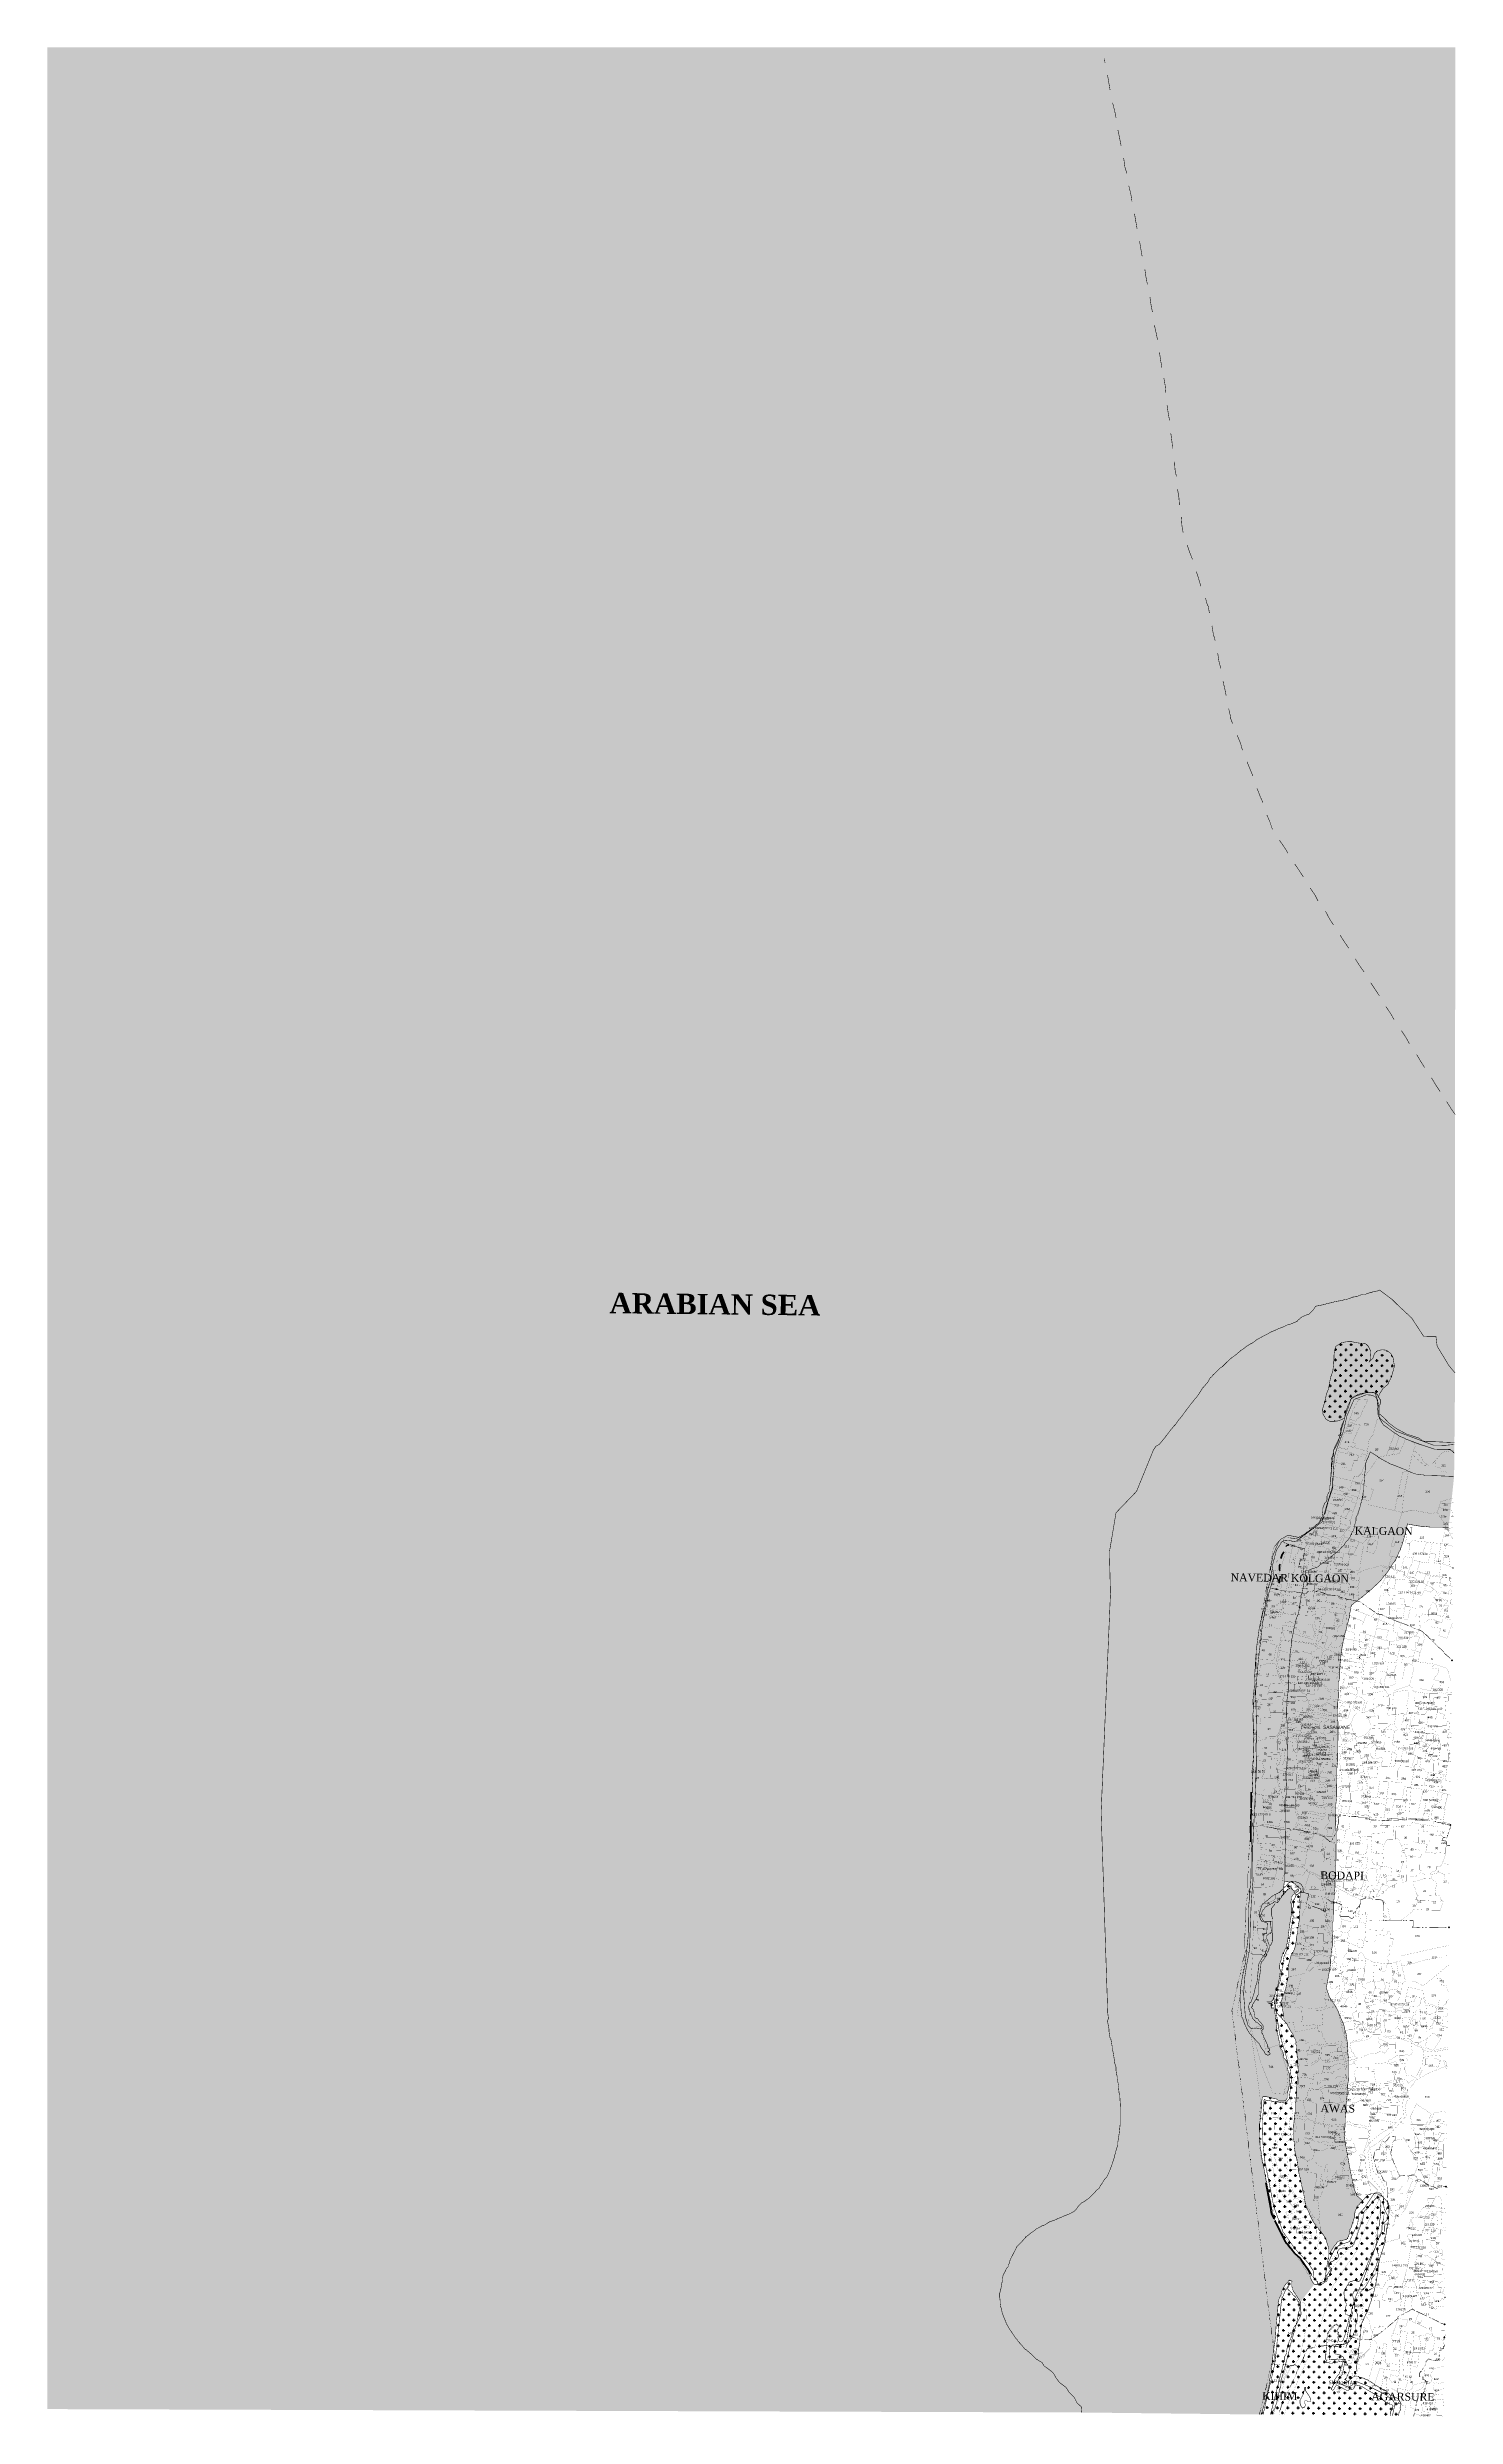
# Model space of a CAD drawing. Header units: metres. Extents: x 267733 to 276043, y 2074500 to 2088484.
import ezdxf

# ---------------------------------------------------------------- set-up
doc = ezdxf.new("R2010")
doc.units = ezdxf.units.M
for name, color, linetype in [('200M CRZ LINE', 22, 'Continuous'), ('500M CRZ LINE', 11, 'Continuous'), ('50M CRZ LINE', 60, 'Continuous'), ('ARABIAN SEA', 141, 'Continuous'), ('CRZ LINE FOR RIVER OR CREEK', 84, 'Continuous'), ('FERRY', 5, 'Continuous'), ('HAZARDS LINE', 1, 'Continuous'), ('HIGH TIDE LINE', 6, 'Continuous'), ('INTERTIDAL ZONE', 5, 'Continuous'), ('LOW TIDE LINE', 5, 'Continuous'), ('MANGROOVES', 112, 'Continuous'), ('NDZ-200M FROM CRZ', 30, 'Continuous'), ('NDZ-500M FROM CRZ', 2, 'Continuous'), ('SEAWALL', 7, 'Continuous'), ('SURVEY NO.', 7, 'Continuous'), ('SURVEY PLOT BOUNDARY', 35, 'Continuous'), ('VILLAGE BOUNDARY', 212, 'Continuous'), ('VILLAGE NAME', 3, 'Continuous')]:
    doc.layers.add(name, color=color, linetype=linetype)
doc.styles.add('PDF Arial', font='arial.ttf')
doc.styles.add('PDF Calibri Italic', font='calibrii.ttf')
pattern_1 = [(359.36373, (256563.63, 2073903.15), (30.81978, 30.142764), [15.24158, -45.72473]), (89.36373, (256571.165, 2073895.444), (-30.142764, 30.81978), [15.24158, -45.72473])]
pattern_2 = [(359.36373, (256563.63, 2073903.15), (19.262363, 18.839227), [9.525985, -28.577955]), (89.36373, (256568.34, 2073898.334), (-18.839227, 19.262363), [9.525985, -28.577955])]

# ---------------------------------------------------------------- blocks, each defined once
blk = doc.blocks.new('TYJ')
at = {"layer": 'ARABIAN SEA'}
h = blk.add_hatch(dxfattribs=at)
h.set_pattern_fill('DASH', color=256, scale=30)
h.paths.add_polyline_path([(274039, 2079835), (274160, 2079961), (274251, 2080184), (274259, 2080204), (274275, 2080228), (274284, 2080232), (274296, 2080240), (274312, 2080260), (274332, 2080284), (274336, 2080292), (274340, 2080295), (274361, 2080323), (274381, 2080347), (274389, 2080355), (274409, 2080383), (274429, 2080407), (274434, 2080414), (274442, 2080426), (274458, 2080446), (274470, 2080462), (274482, 2080478), (274498, 2080498), (274507, 2080510), (274515, 2080518), (274531, 2080541), (274551, 2080573), (274555, 2080573), (274555, 2080577), (274559, 2080581), (274580, 2080605), (274596, 2080633), (274604, 2080637), (274608, 2080645), (274628, 2080664), (274653, 2080688), (274657, 2080692), (274665, 2080696), (274689, 2080720), (274713, 2080743), (274717, 2080743), (274717, 2080747), (274741, 2080763), (274750, 2080771), (274774, 2080791), (274778, 2080795), (274786, 2080799), (274810, 2080818), (274830, 2080830), (274846, 2080838), (274866, 2080854), (274879, 2080862), (274887, 2080866), (274907, 2080877), (274915, 2080881), (274939, 2080893), (274951, 2080901), (274971, 2080909), (274987, 2080916), (274995, 2080920), (275015, 2080928), (275027, 2080932), (275051, 2080944), (275068, 2080948), (275104, 2080963), (275108, 2080963), (275108, 2080967), (275136, 2080991), (275164, 2081003), (275176, 2081006), (275192, 2081022), (275204, 2081034), (275217, 2081054), (275257, 2081062), (275273, 2081065), (275281, 2081069), (275321, 2081077), (275329, 2081081), (275373, 2081088), (275385, 2081092), (275405, 2081096), (275417, 2081100), (275437, 2081108), (275461, 2081111), (275477, 2081119), (275494, 2081123), (275506, 2081123), (275538, 2081134), (275546, 2081134), (275550, 2081138), (275554, 2081138), (275590, 2081146), (275594, 2081150), (275669, 2081093), (275677, 2081085), (275697, 2081065), (275784, 2080984), (275855, 2080875), (275927, 2080874), (275934, 2080818), (276005, 2080701), (276040, 2080660), (276041, 2088484), (267733, 2088484), (267733, 2074544), (273834, 2074524), (273836, 2074552), (273836, 2074556), (273809, 2074580), (273805, 2074588), (273793, 2074612), (273789, 2074616), (273781, 2074624), (273761, 2074645), (273746, 2074669), (273738, 2074677), (273726, 2074685), (273706, 2074701), (273690, 2074721), (273682, 2074733), (273671, 2074754), (273659, 2074766), (273643, 2074778), (273627, 2074790), (273615, 2074798), (273603, 2074818), (273576, 2074835), (273568, 2074839), (273560, 2074847), (273540, 2074867), (273512, 2074891), (273508, 2074895), (273504, 2074895), (273480, 2074924), (273461, 2074944), (273457, 2074952), (273449, 2074960), (273433, 2074984), (273410, 2075017), (273394, 2075045), (273390, 2075053), (273390, 2075057), (273386, 2075065), (273374, 2075093), (273367, 2075113), (273363, 2075137), (273359, 2075145), (273355, 2075169), (273355, 2075185), (273352, 2075209), (273352, 2075225), (273356, 2075241), (273360, 2075257), (273364, 2075281), (273369, 2075305), (273369, 2075313), (273373, 2075337), (273381, 2075349), (273394, 2075377), (273402, 2075385), (273402, 2075393), (273410, 2075405), (273414, 2075425), (273426, 2075448), (273451, 2075496), (273451, 2075500), (273455, 2075504), (273479, 2075528), (273504, 2075556), (273504, 2075560), (273508, 2075560), (273536, 2075583), (273560, 2075599), (273568, 2075607), (273584, 2075615), (273604, 2075627), (273616, 2075630), (273641, 2075646), (273649, 2075650), (273673, 2075658), (273697, 2075669), (273717, 2075677), (273725, 2075681), (273745, 2075689), (273757, 2075693), (273781, 2075705), (273793, 2075712), (273805, 2075724), (273818, 2075744), (273838, 2075764), (273850, 2075768), (273866, 2075780), (273882, 2075791), (273894, 2075803), (273910, 2075819), (273927, 2075839), (273939, 2075847), (273947, 2075863), (273959, 2075879), (273967, 2075895), (273984, 2075914), (273996, 2075938), (274000, 2075950), (274004, 2075958), (274016, 2075990), (274021, 2076006), (274029, 2076030), (274029, 2076034), (274037, 2076062), (274041, 2076078), (274050, 2076106), (274050, 2076122), (274058, 2076174), (274063, 2076222), (274064, 2076346), (274061, 2076394), (274061, 2076398), (274057, 2076410), (274053, 2076446), (274054, 2076454), (274046, 2076494), (274046, 2076506), (274042, 2076522), (274039, 2076542), (274039, 2076562), (274031, 2076586), (274031, 2076590), (274027, 2076618), (274024, 2076638), (274020, 2076658), (274016, 2076674), (274016, 2076686), (274009, 2076726), (274005, 2076730), (274001, 2076750), (273997, 2076778), (273997, 2076790), (273990, 2076827), (273990, 2076839), (273994, 2076850), (273990, 2076883), (273951, 2078067), (274006, 2079355), (274000, 2079603)])
h.paths.add_polyline_path([(271018, 2080946), (272297, 2080932), (272299, 2081188), (271021, 2081203)], flags=24)
at = {"layer": 'INTERTIDAL ZONE'}
h = blk.add_hatch(dxfattribs=at)
h.set_pattern_fill('CROSS', color=256, scale=3.00031, angle=-0.6363)
h.set_pattern_definition(pattern_2)
h.paths.add_polyline_path([(274890, 2076108), (274886, 2076148), (274886, 2076172), (274887, 2076228), (274892, 2076268), (274896, 2076316), (274896, 2076352), (274901, 2076372), (274901, 2076380), (274905, 2076384), (274905, 2076388), (274909, 2076388), (274917, 2076388), (274925, 2076388), (274949, 2076384), (274977, 2076375), (274985, 2076375), (274989, 2076371), (274997, 2076367), (275005, 2076363), (275009, 2076363), (275013, 2076363), (275017, 2076363), (275033, 2076363), (275037, 2076367), (275041, 2076367), (275049, 2076379), (275049, 2076383), (275049, 2076387), (275049, 2076395), (275049, 2076407), (275057, 2076435), (275062, 2076459), (275066, 2076462), (275062, 2076499), (275062, 2076523), (275058, 2076531), (275055, 2076535), (275051, 2076559), (275051, 2076563), (275051, 2076575), (275051, 2076583), (275047, 2076591), (275047, 2076595), (275043, 2076603), (275035, 2076611), (275031, 2076615), (275027, 2076619), (275027, 2076623), (275028, 2076627), (275028, 2076631), (275028, 2076639), (275024, 2076643), (275024, 2076651), (275020, 2076659), (275016, 2076667), (275012, 2076671), (275008, 2076679), (275008, 2076683), (275004, 2076683), (275004, 2076691), (275004, 2076703), (274993, 2076759), (274985, 2076779), (274985, 2076787), (274989, 2076791), (274985, 2076803), (274986, 2076815), (274982, 2076840), (274982, 2076844), (274975, 2076896), (274971, 2076912), (274967, 2076912), (274959, 2076912), (274955, 2076912), (274955, 2076916), (274955, 2076920), (274955, 2076932), (274955, 2076940), (274947, 2076940), (274943, 2076936), (274939, 2076936), (274939, 2076944), (274931, 2076948), (274943, 2076948), (274955, 2076948), (274959, 2076952), (274959, 2076956), (274963, 2076956), (274963, 2076960), (274967, 2076964), (274967, 2076968), (274971, 2076978), (274976, 2076988), (274980, 2077004), (274980, 2077012), (274980, 2077016), (274980, 2077020), (274980, 2077028), (274984, 2077032), (274988, 2077031), (274992, 2077035), (274996, 2077055), (275000, 2077071), (275005, 2077099), (275009, 2077135), (275005, 2077143), (275005, 2077151), (275005, 2077159), (275005, 2077163), (275006, 2077175), (275010, 2077183), (275022, 2077231), (275030, 2077243), (275035, 2077255), (275039, 2077263), (275043, 2077267), (275047, 2077291), (275051, 2077291), (275051, 2077299), (275060, 2077375), (275064, 2077407), (275068, 2077427), (275073, 2077459), (275073, 2077507), (275073, 2077519), (275074, 2077531), (275070, 2077531), (275070, 2077535), (275074, 2077555), (275074, 2077559), (275074, 2077567), (275078, 2077571), (275078, 2077575), (275082, 2077579), (275086, 2077583), (275094, 2077586), (275114, 2077602), (275118, 2077602), (275118, 2077610), (275115, 2077614), (275111, 2077614), (275106, 2077610), (275098, 2077602), (275094, 2077602), (275090, 2077602), (275086, 2077607), (275082, 2077607), (275082, 2077611), (275079, 2077615), (275075, 2077615), (275071, 2077615), (275067, 2077615), (275059, 2077615), (275050, 2077611), (275046, 2077603), (275038, 2077595), (275026, 2077579), (275014, 2077567), (275014, 2077563), (275010, 2077559), (275006, 2077555), (275006, 2077551), (274994, 2077536), (274994, 2077532), (274990, 2077532), (274990, 2077536), (274986, 2077536), (274982, 2077536), (274978, 2077540), (274974, 2077540), (274970, 2077536), (274966, 2077532), (274958, 2077528), (274949, 2077524), (274929, 2077512), (274925, 2077512), (274921, 2077508), (274913, 2077500), (274913, 2077496), (274909, 2077492), (274905, 2077489), (274905, 2077485), (274901, 2077481), (274897, 2077465), (274893, 2077461), (274893, 2077453), (274897, 2077449), (274901, 2077441), (274901, 2077437), (274904, 2077433), (274908, 2077428), (274912, 2077424), (274916, 2077424), (274920, 2077424), (274924, 2077424), (274940, 2077424), (274944, 2077424), (274948, 2077424), (274952, 2077424), (274952, 2077400), (274956, 2077364), (274956, 2077360), (274956, 2077356), (274952, 2077356), (274952, 2077352), (274948, 2077352), (274940, 2077348), (274935, 2077344), (274931, 2077340), (274927, 2077336), (274927, 2077332), (274927, 2077328), (274927, 2077320), (274931, 2077316), (274935, 2077308), (274935, 2077304), (274939, 2077292), (274943, 2077284), (274943, 2077280), (274943, 2077276), (274943, 2077272), (274943, 2077268), (274938, 2077252), (274930, 2077236), (274922, 2077216), (274914, 2077204), (274910, 2077196), (274906, 2077192), (274902, 2077188), (274898, 2077185), (274898, 2077181), (274894, 2077173), (274894, 2077169), (274893, 2077157), (274889, 2077117), (274889, 2077113), (274885, 2077101), (274880, 2077053), (274880, 2077001), (274880, 2076993), (274875, 2076985), (274871, 2076977), (274867, 2076969), (274867, 2076965), (274879, 2076961), (274879, 2076957), (274867, 2076961), (274863, 2076961), (274843, 2076929), (274843, 2076921), (274839, 2076917), (274839, 2076913), (274843, 2076909), (274847, 2076905), (274851, 2076897), (274850, 2076893), (274854, 2076889), (274854, 2076877), (274858, 2076873), (274858, 2076869), (274858, 2076857), (274862, 2076853), (274870, 2076849), (274874, 2076849), (274878, 2076845), (274882, 2076837), (274886, 2076833), (274890, 2076829), (274894, 2076824), (274898, 2076820), (274906, 2076808), (274909, 2076804), (274909, 2076796), (274909, 2076792), (274909, 2076788), (274905, 2076788), (274901, 2076780), (274897, 2076780), (274897, 2076776), (274897, 2076764), (274901, 2076764), (274909, 2076748), (274909, 2076744), (274932, 2076696), (274932, 2076684), (274936, 2076684), (274936, 2076676), (274940, 2076672), (274944, 2076672), (274944, 2076664), (274944, 2076660), (274940, 2076656), (274936, 2076656), (274936, 2076652), (274940, 2076652), (274944, 2076648), (274948, 2076644), (274948, 2076640), (274944, 2076636), (274940, 2076636), (274936, 2076632), (274928, 2076636), (274920, 2076640), (274916, 2076648), (274912, 2076656), (274896, 2076676), (274884, 2076701), (274872, 2076713), (274849, 2076737), (274825, 2076765), (274813, 2076785), (274794, 2076826), (274794, 2076830), (274786, 2076850), (274782, 2076858), (274778, 2076882), (274775, 2076918), (274775, 2076942), (274771, 2076950), (274771, 2076958), (274771, 2076970), (274772, 2076994), (274772, 2077018), (274785, 2077098), (274802, 2077174), (274810, 2077254), (274819, 2077337), (274820, 2077429), (274821, 2077505), (274826, 2077557), (274826, 2077565), (274826, 2077585), (274826, 2077609), (274826, 2077613), (274831, 2077617), (274831, 2077621), (274835, 2077673), (274836, 2077737), (274836, 2077781), (274837, 2077837), (274837, 2077841), (274837, 2077845), (274837, 2077853), (274841, 2077865), (274841, 2077873), (274837, 2077881), (274837, 2078185), (274845, 2078185), (274845, 2078201), (274842, 2078265), (274842, 2078313), (274847, 2078357), (274851, 2078421), (274852, 2078469), (274849, 2078557), (274849, 2078581), (274846, 2078633), (274846, 2078645), (274850, 2078669), (274850, 2078673), (274847, 2078709), (274847, 2078721), (274847, 2078729), (274851, 2078765), (274856, 2078817), (274856, 2078841), (274856, 2078853), (274861, 2078937), (274861, 2078945), (274861, 2078949), (274866, 2079009), (274866, 2079021), (274875, 2079089), (274879, 2079113), (274884, 2079153), (274892, 2079189), (274892, 2079193), (274900, 2079217), (274905, 2079245), (274909, 2079253), (274913, 2079269), (274921, 2079289), (274925, 2079325), (274930, 2079337), (274930, 2079341), (274934, 2079345), (274934, 2079349), (274930, 2079357), (274930, 2079361), (274930, 2079365), (274930, 2079369), (274930, 2079373), (274955, 2079444), (274955, 2079456), (274959, 2079476), (274955, 2079484), (274955, 2079492), (274951, 2079497), (274952, 2079509), (274956, 2079532), (274960, 2079556), (274964, 2079580), (274977, 2079612), (274985, 2079632), (274993, 2079648), (274997, 2079660), (275001, 2079668), (275009, 2079676), (275013, 2079680), (275030, 2079688), (275042, 2079696), (275050, 2079699), (275054, 2079699), (275054, 2079703), (275058, 2079703), (275070, 2079699), (275090, 2079695), (275110, 2079691), (275114, 2079691), (275118, 2079691), (275122, 2079691), (275130, 2079691), (275154, 2079706), (275154, 2079710), (275174, 2079722), (275222, 2079766), (275230, 2079769), (275243, 2079785), (275243, 2079789), (275247, 2079797), (275251, 2079805), (275255, 2079809), (275255, 2079813), (275259, 2079841), (275260, 2079865), (275268, 2079885), (275268, 2079889), (275272, 2079893), (275276, 2079897), (275280, 2079901), (275280, 2079905), (275284, 2079909), (275284, 2079913), (275284, 2079921), (275284, 2079933), (275288, 2079945), (275292, 2079949), (275292, 2079953), (275297, 2079957), (275297, 2079961), (275297, 2079969), (275301, 2079977), (275301, 2079993), (275305, 2080013), (275306, 2080045), (275310, 2080073), (275310, 2080101), (275310, 2080129), (275310, 2080133), (275311, 2080149), (275311, 2080157), (275319, 2080173), (275319, 2080181), (275323, 2080189), (275323, 2080201), (275323, 2080205), (275336, 2080224), (275348, 2080248), (275356, 2080276), (275360, 2080288), (275364, 2080300), (275368, 2080312), (275365, 2080320), (275365, 2080332), (275369, 2080340), (275373, 2080356), (275385, 2080380), (275385, 2080392), (275389, 2080396), (275389, 2080400), (275390, 2080412), (275398, 2080440), (275406, 2080464), (275414, 2080480), (275418, 2080492), (275431, 2080515), (275443, 2080519), (275463, 2080527), (275479, 2080531), (275499, 2080539), (275519, 2080546), (275555, 2080546), (275567, 2080542), (275575, 2080538), (275583, 2080530), (275587, 2080518), (275591, 2080514), (275595, 2080506), (275599, 2080502), (275598, 2080474), (275594, 2080470), (275594, 2080418), (275614, 2080401), (275649, 2080365), (275693, 2080332), (275752, 2080300), (275828, 2080275), (275848, 2080259), (275872, 2080254), (275924, 2080254), (276036, 2080249), (276040, 2080660), (276005, 2080701), (275934, 2080818), (275927, 2080874), (275855, 2080875), (275784, 2080984), (275697, 2081065), (275677, 2081085), (275669, 2081093), (275594, 2081150), (275590, 2081146), (275554, 2081138), (275550, 2081138), (275546, 2081134), (275538, 2081134), (275506, 2081123), (275494, 2081123), (275477, 2081119), (275461, 2081111), (275437, 2081108), (275417, 2081100), (275405, 2081096), (275385, 2081092), (275373, 2081088), (275329, 2081081), (275321, 2081077), (275281, 2081069), (275273, 2081065), (275257, 2081062), (275217, 2081054), (275204, 2081034), (275192, 2081022), (275176, 2081006), (275164, 2081003), (275136, 2080991), (275108, 2080967), (275108, 2080963), (275104, 2080963), (275068, 2080948), (275051, 2080944), (275027, 2080932), (275015, 2080928), (274995, 2080920), (274987, 2080916), (274971, 2080909), (274951, 2080901), (274939, 2080893), (274915, 2080881), (274907, 2080877), (274887, 2080866), (274879, 2080862), (274866, 2080854), (274846, 2080838), (274830, 2080830), (274810, 2080818), (274786, 2080799), (274778, 2080795), (274774, 2080791), (274750, 2080771), (274741, 2080763), (274717, 2080747), (274717, 2080743), (274713, 2080743), (274689, 2080720), (274665, 2080696), (274657, 2080692), (274653, 2080688), (274628, 2080664), (274608, 2080645), (274604, 2080637), (274596, 2080633), (274580, 2080605), (274559, 2080581), (274555, 2080577), (274555, 2080573), (274551, 2080573), (274531, 2080541), (274515, 2080518), (274507, 2080510), (274498, 2080498), (274482, 2080478), (274470, 2080462), (274458, 2080446), (274442, 2080426), (274434, 2080414), (274429, 2080407), (274409, 2080383), (274389, 2080355), (274381, 2080347), (274361, 2080323), (274340, 2080295), (274336, 2080292), (274332, 2080284), (274312, 2080260), (274296, 2080240), (274284, 2080232), (274275, 2080228), (274259, 2080204), (274251, 2080184), (274160, 2079961), (274039, 2079835), (274000, 2079603), (274006, 2079355), (273951, 2078067), (273990, 2076883), (273994, 2076850), (273990, 2076839), (273990, 2076827), (273997, 2076790), (273997, 2076778), (274001, 2076750), (274005, 2076730), (274009, 2076726), (274016, 2076686), (274016, 2076674), (274020, 2076658), (274024, 2076638), (274027, 2076618), (274031, 2076590), (274031, 2076586), (274039, 2076562), (274039, 2076542), (274042, 2076522), (274046, 2076506), (274046, 2076494), (274054, 2076454), (274053, 2076446), (274057, 2076410), (274061, 2076398), (274061, 2076394), (274064, 2076346), (274063, 2076222), (274058, 2076174), (274050, 2076122), (274050, 2076106), (274041, 2076078), (274037, 2076062), (274029, 2076034), (274029, 2076030), (274021, 2076006), (274016, 2075990), (274004, 2075958), (274000, 2075950), (273996, 2075938), (273984, 2075914), (273967, 2075895), (273959, 2075879), (273947, 2075863), (273939, 2075847), (273927, 2075839), (273910, 2075819), (273894, 2075803), (273882, 2075791), (273866, 2075780), (273850, 2075768), (273838, 2075764), (273818, 2075744), (273805, 2075724), (273793, 2075712), (273781, 2075705), (273757, 2075693), (273745, 2075689), (273725, 2075681), (273717, 2075677), (273697, 2075669), (273673, 2075658), (273649, 2075650), (273641, 2075646), (273616, 2075630), (273604, 2075627), (273584, 2075615), (273568, 2075607), (273560, 2075599), (273536, 2075583), (273508, 2075560), (273504, 2075560), (273504, 2075556), (273479, 2075528), (273455, 2075504), (273451, 2075500), (273451, 2075496), (273426, 2075448), (273414, 2075425), (273410, 2075405), (273402, 2075393), (273402, 2075385), (273394, 2075377), (273381, 2075349), (273373, 2075337), (273369, 2075313), (273369, 2075305), (273364, 2075281), (273360, 2075257), (273356, 2075241), (273352, 2075225), (273352, 2075209), (273355, 2075185), (273355, 2075169), (273359, 2075145), (273363, 2075137), (273367, 2075113), (273374, 2075093), (273386, 2075065), (273390, 2075057), (273390, 2075053), (273394, 2075045), (273410, 2075017), (273433, 2074984), (273449, 2074960), (273457, 2074952), (273461, 2074944), (273480, 2074924), (273504, 2074895), (273508, 2074895), (273512, 2074891), (273540, 2074867), (273560, 2074847), (273568, 2074839), (273576, 2074835), (273603, 2074818), (273615, 2074798), (273627, 2074790), (273643, 2074778), (273659, 2074766), (273671, 2074754), (273682, 2074733), (273690, 2074721), (273706, 2074701), (273726, 2074685), (273738, 2074677), (273746, 2074669), (273761, 2074645), (273781, 2074624), (273789, 2074616), (273793, 2074612), (273805, 2074588), (273809, 2074580), (273836, 2074556), (273836, 2074552), (273834, 2074524), (274897, 2074512), (274904, 2074536), (274904, 2074540), (274917, 2074580), (274921, 2074592), (274934, 2074648), (274942, 2074683), (274946, 2074719), (274951, 2074739), (274955, 2074759), (274955, 2074779), (274959, 2074803), (274964, 2074851), (274968, 2074887), (274977, 2074943), (274981, 2074987), (274982, 2075011), (274986, 2075067), (274991, 2075103), (274995, 2075155), (274999, 2075159), (274999, 2075167), (274995, 2075175), (274999, 2075183), (275000, 2075191), (275004, 2075203), (275008, 2075207), (275012, 2075215), (275016, 2075235), (275020, 2075247), (275028, 2075263), (275041, 2075282), (275053, 2075294), (275057, 2075302), (275065, 2075302), (275065, 2075306), (275069, 2075302), (275073, 2075302), (275077, 2075298), (275076, 2075266), (275080, 2075262), (275080, 2075250), (275084, 2075246), (275084, 2075242), (275092, 2075230), (275096, 2075226), (275100, 2075218), (275104, 2075214), (275116, 2075194), (275120, 2075186), (275123, 2075182), (275127, 2075177), (275209, 2075281), (275201, 2075289), (275201, 2075293), (275197, 2075297), (275193, 2075305), (275189, 2075313), (275189, 2075333), (275193, 2075341), (275174, 2075373), (275154, 2075397), (275134, 2075429), (275130, 2075434), (275103, 2075454), (275087, 2075474), (275079, 2075482), (275063, 2075498), (275047, 2075526), (275032, 2075547), (275016, 2075571), (275000, 2075611), (274977, 2075659), (274973, 2075675), (274965, 2075699), (274958, 2075728), (274950, 2075772), (274939, 2075820), (274931, 2075864), (274927, 2075880), (274920, 2075916), (274916, 2075944), (274908, 2075984), (274901, 2076016), (274897, 2076052), (274890, 2076092)])
h = blk.add_hatch(dxfattribs=at)
h.set_pattern_fill('CROSS', color=256, scale=4.800496, angle=-0.6363)
h.set_pattern_definition(pattern_1)
h.paths.add_polyline_path([(275588, 2075620), (275593, 2075628), (275593, 2075644), (275597, 2075668), (275601, 2075688), (275601, 2075716), (275598, 2075752), (275598, 2075776), (275594, 2075780), (275586, 2075785), (275582, 2075789), (275574, 2075789), (275566, 2075781), (275538, 2075749), (275534, 2075745), (275518, 2075725), (275509, 2075717), (275505, 2075713), (275501, 2075705), (275501, 2075701), (275497, 2075702), (275497, 2075674), (275480, 2075622), (275468, 2075590), (275456, 2075550), (275443, 2075522), (275443, 2075518), (275435, 2075510), (275431, 2075502), (275427, 2075502), (275419, 2075498), (275399, 2075495), (275375, 2075495), (275363, 2075491), (275359, 2075491), (275355, 2075487), (275351, 2075483), (275347, 2075471), (275347, 2075463), (275351, 2075455), (275350, 2075439), (275342, 2075431), (275338, 2075427), (275334, 2075427), (275326, 2075423), (275322, 2075419), (275306, 2075412), (275302, 2075412), (275302, 2075408), (275298, 2075404), (275298, 2075388), (275302, 2075384), (275310, 2075376), (275409, 2075286), (275417, 2075294), (275425, 2075298), (275429, 2075298), (275441, 2075302), (275461, 2075302), (275465, 2075298), (275473, 2075298), (275481, 2075306), (275510, 2075369), (275526, 2075409), (275551, 2075461), (275571, 2075501), (275575, 2075529), (275584, 2075569), (275584, 2075597)])
h = blk.add_hatch(dxfattribs=at)
h.set_pattern_fill('CROSS', color=256, scale=4.800496, angle=-0.6363)
h.set_pattern_definition(pattern_1)
h.paths.add_polyline_path([(275633, 2074584), (275621, 2074592), (275605, 2074608), (275597, 2074616), (275581, 2074624), (275550, 2074641), (275522, 2074657), (275510, 2074665), (275490, 2074677), (275474, 2074682), (275458, 2074686), (275454, 2074686), (275450, 2074682), (275446, 2074674), (275442, 2074666), (275438, 2074662), (275515, 2074608), (275546, 2074573), (275554, 2074552), (275554, 2074531), (275546, 2074505), (275656, 2074503), (275660, 2074515), (275660, 2074531), (275664, 2074535), (275664, 2074543), (275669, 2074547), (275669, 2074555), (275673, 2074559), (275673, 2074563), (275665, 2074571), (275657, 2074571)])
at = {"layer": 'MANGROOVES'}
h = blk.add_hatch(dxfattribs=at)
h.set_pattern_fill('CROSS', color=256, scale=4.800496, angle=-0.6363)
h.set_pattern_definition(pattern_1)
h.paths.add_polyline_path([(275682, 2080700), (275674, 2080749), (275669, 2080760), (275660, 2080775), (275636, 2080794), (275610, 2080797), (275583, 2080792), (275564, 2080775), (275555, 2080747), (275534, 2080726), (275540, 2080741), (275543, 2080787), (275528, 2080817), (275516, 2080829), (275506, 2080835), (275493, 2080834), (275461, 2080838), (275428, 2080845), (275398, 2080844), (275371, 2080839), (275336, 2080817), (275329, 2080794), (275326, 2080772), (275323, 2080713), (275318, 2080669), (275305, 2080634), (275293, 2080567), (275280, 2080533), (275274, 2080503), (275258, 2080446), (275260, 2080418), (275278, 2080387), (275301, 2080374), (275327, 2080374), (275354, 2080378), (275385, 2080392), (275389, 2080396), (275389, 2080400), (275390, 2080412), (275396, 2080434), (275406, 2080464), (275431, 2080515), (275443, 2080519), (275463, 2080527), (275479, 2080531), (275499, 2080539), (275519, 2080546), (275555, 2080546), (275567, 2080542), (275575, 2080538), (275583, 2080530), (275587, 2080518), (275594, 2080536), (275614, 2080568), (275643, 2080593), (275665, 2080639)])
h = blk.add_hatch(dxfattribs=at)
h.set_pattern_fill('CROSS', color=256, scale=4.800496, angle=-0.6363)
h.set_pattern_definition(pattern_1)
h.paths.add_polyline_path([(275415, 2075090), (275415, 2075094), (275411, 2075098), (275407, 2075098), (275403, 2075102), (275395, 2075103), (275391, 2075107), (275391, 2075119), (275395, 2075147), (275395, 2075151), (275399, 2075158), (275399, 2075166), (275395, 2075171), (275391, 2075179), (275388, 2075187), (275388, 2075203), (275384, 2075223), (275384, 2075235), (275388, 2075247), (275392, 2075255), (275396, 2075259), (275400, 2075262), (275401, 2075270), (275405, 2075274), (275409, 2075282), (275409, 2075286), (275310, 2075376), (275309, 2075360), (275305, 2075352), (275305, 2075348), (275309, 2075340), (275305, 2075332), (275297, 2075332), (275297, 2075328), (275289, 2075328), (275289, 2075320), (275285, 2075312), (275285, 2075304), (275281, 2075300), (275281, 2075296), (275277, 2075296), (275269, 2075292), (275265, 2075288), (275257, 2075284), (275253, 2075280), (275249, 2075276), (275233, 2075276), (275229, 2075280), (275209, 2075281), (275127, 2075177), (275127, 2075169), (275123, 2075158), (275127, 2075153), (275127, 2075125), (275131, 2075117), (275131, 2075101), (275127, 2075097), (275126, 2075089), (275118, 2075074), (275098, 2075034), (275094, 2075014), (275069, 2074926), (275052, 2074854), (275027, 2074762), (275023, 2074747), (275019, 2074735), (275010, 2074699), (275010, 2074679), (275002, 2074647), (274997, 2074623), (274997, 2074619), (274993, 2074603), (274976, 2074547), (274964, 2074531), (274964, 2074523), (274962, 2074511), (275546, 2074505), (275554, 2074531), (275554, 2074552), (275546, 2074573), (275515, 2074608), (275438, 2074662), (275434, 2074662), (275426, 2074658), (275414, 2074658), (275406, 2074654), (275402, 2074654), (275394, 2074658), (275386, 2074662), (275374, 2074667), (275370, 2074671), (275358, 2074675), (275354, 2074679), (275346, 2074683), (275338, 2074683), (275334, 2074679), (275330, 2074671), (275326, 2074667), (275326, 2074663), (275322, 2074659), (275318, 2074655), (275310, 2074659), (275310, 2074667), (275314, 2074671), (275314, 2074675), (275318, 2074679), (275326, 2074703), (275330, 2074719), (275334, 2074723), (275339, 2074731), (275347, 2074743), (275355, 2074751), (275359, 2074759), (275359, 2074763), (275363, 2074771), (275367, 2074791), (275375, 2074811), (275376, 2074823), (275380, 2074823), (275380, 2074827), (275376, 2074827), (275352, 2074823), (275311, 2074815), (275303, 2074815), (275283, 2074820), (275279, 2074820), (275280, 2074832), (275276, 2074840), (275276, 2074864), (275281, 2074916), (275281, 2074952), (275285, 2074968), (275285, 2074988), (275293, 2075000), (275306, 2075019), (275322, 2075035), (275330, 2075039), (275330, 2075043), (275338, 2075043), (275346, 2075039), (275350, 2075035), (275350, 2075019), (275346, 2075011), (275346, 2075003), (275349, 2074999), (275353, 2074995), (275349, 2074971), (275349, 2074963), (275353, 2074955), (275353, 2074947), (275357, 2074943), (275369, 2074943), (275377, 2074947), (275381, 2074955), (275385, 2074967), (275393, 2074990), (275398, 2075018), (275406, 2075042), (275410, 2075062)])
h.paths.add_polyline_path([(275158, 2074673), (275158, 2074669), (275158, 2074665), (275158, 2074661), (275158, 2074653), (275162, 2074645), (275169, 2074637), (275173, 2074629), (275181, 2074617), (275185, 2074609), (275189, 2074597), (275189, 2074593), (275185, 2074589), (275181, 2074589), (275173, 2074589), (275165, 2074593), (275157, 2074593), (275153, 2074593), (275153, 2074589), (275153, 2074585), (275153, 2074577), (275157, 2074573), (275157, 2074565), (275153, 2074561), (275153, 2074557), (275145, 2074553), (275140, 2074549), (275141, 2074553), (275137, 2074553), (275133, 2074557), (275129, 2074565), (275129, 2074569), (275125, 2074577), (275125, 2074593), (275125, 2074597), (275129, 2074605), (275133, 2074609), (275133, 2074613), (275141, 2074625), (275145, 2074637), (275150, 2074657), (275150, 2074665), (275150, 2074669), (275154, 2074673)], flags=16)
at = {"layer": 'NDZ-200M FROM CRZ'}
h = blk.add_hatch(dxfattribs=at)
h.set_pattern_fill('CROSS', color=256, scale=3.00031, angle=-0.6363)
h.set_pattern_definition(pattern_2)
h.paths.add_polyline_path([(275036, 2078139), (275040, 2078147), (275041, 2078159), (275041, 2078163), (275045, 2078179), (275045, 2078191), (275045, 2078211), (275042, 2078271), (275042, 2078307), (275047, 2078339), (275047, 2078343), (275051, 2078407), (275051, 2078411), (275051, 2078423), (275052, 2078467), (275048, 2078467), (275049, 2078559), (275049, 2078567), (275049, 2078591), (275049, 2078595), (275046, 2078631), (275046, 2078635), (275046, 2078655), (275046, 2078667), (275046, 2078671), (275047, 2078711), (275047, 2078719), (275047, 2078723), (275051, 2078751), (275056, 2078795), (275056, 2078803), (275056, 2078815), (275056, 2078839), (275056, 2078843), (275061, 2078927), (275061, 2078931), (275061, 2078935), (275066, 2078991), (275066, 2078995), (275066, 2079003), (275075, 2079063), (275075, 2079083), (275083, 2079119), (275088, 2079147), (275092, 2079163), (275092, 2079167), (275096, 2079179), (275096, 2079183), (275100, 2079195), (275100, 2079199), (275104, 2079215), (275108, 2079223), (275113, 2079235), (275117, 2079247), (275121, 2079275), (275121, 2079283), (275125, 2079295), (275125, 2079299), (275125, 2079303), (275129, 2079310), (275129, 2079318), (275130, 2079330), (275130, 2079338), (275130, 2079342), (275130, 2079346), (275138, 2079362), (275155, 2079466), (275159, 2079478), (275155, 2079490), (275163, 2079494), (275175, 2079494), (275179, 2079498), (275183, 2079498), (275191, 2079502), (275216, 2079510), (275220, 2079514), (275224, 2079513), (275232, 2079517), (275240, 2079525), (275264, 2079541), (275268, 2079541), (275276, 2079549), (275288, 2079557), (275300, 2079569), (275349, 2079608), (275353, 2079612), (275365, 2079624), (275373, 2079632), (275377, 2079636), (275385, 2079644), (275389, 2079652), (275397, 2079664), (275405, 2079672), (275409, 2079675), (275409, 2079679), (275418, 2079687), (275422, 2079695), (275426, 2079707), (275430, 2079707), (275430, 2079715), (275434, 2079723), (275438, 2079727), (275438, 2079731), (275442, 2079735), (275442, 2079739), (275446, 2079747), (275446, 2079759), (275451, 2079775), (275455, 2079787), (275455, 2079807), (275459, 2079815), (275467, 2079827), (275467, 2079835), (275471, 2079843), (275475, 2079859), (275480, 2079871), (275480, 2079879), (275484, 2079891), (275488, 2079899), (275488, 2079907), (275492, 2079915), (275492, 2079931), (275496, 2079935), (275497, 2079955), (275501, 2079967), (275501, 2079995), (275505, 2080030), (275506, 2080058), (275510, 2080090), (275510, 2080126), (275514, 2080130), (275515, 2080138), (275527, 2080162), (275531, 2080170), (275531, 2080174), (275539, 2080194), (275579, 2080170), (275583, 2080166), (275595, 2080158), (275603, 2080153), (275662, 2080121), (275674, 2080117), (275686, 2080113), (275738, 2080092), (275742, 2080092), (275750, 2080088), (275762, 2080080), (275774, 2080076), (275786, 2080071), (275810, 2080063), (275814, 2080063), (275838, 2080059), (275850, 2080059), (275862, 2080055), (275918, 2080054), (276034, 2080049), (276036, 2080249), (275924, 2080254), (275872, 2080254), (275848, 2080259), (275828, 2080275), (275752, 2080300), (275693, 2080332), (275649, 2080365), (275614, 2080401), (275594, 2080418), (275594, 2080470), (275598, 2080474), (275599, 2080502), (275595, 2080506), (275591, 2080514), (275587, 2080518), (275583, 2080530), (275575, 2080538), (275567, 2080542), (275555, 2080546), (275519, 2080546), (275499, 2080539), (275479, 2080531), (275463, 2080527), (275443, 2080519), (275431, 2080515), (275418, 2080492), (275414, 2080480), (275406, 2080464), (275398, 2080440), (275390, 2080412), (275389, 2080400), (275389, 2080396), (275385, 2080392), (275389, 2080388), (275385, 2080388), (275385, 2080380), (275373, 2080356), (275369, 2080340), (275365, 2080332), (275365, 2080320), (275368, 2080312), (275364, 2080300), (275360, 2080288), (275356, 2080276), (275348, 2080248), (275336, 2080224), (275323, 2080205), (275323, 2080201), (275323, 2080189), (275319, 2080181), (275319, 2080173), (275311, 2080157), (275311, 2080149), (275310, 2080133), (275310, 2080129), (275310, 2080101), (275310, 2080073), (275306, 2080045), (275305, 2080013), (275301, 2079993), (275301, 2079977), (275297, 2079969), (275297, 2079961), (275297, 2079957), (275292, 2079953), (275292, 2079949), (275288, 2079945), (275284, 2079933), (275284, 2079921), (275284, 2079913), (275284, 2079909), (275280, 2079905), (275280, 2079901), (275276, 2079897), (275272, 2079893), (275268, 2079889), (275268, 2079885), (275260, 2079865), (275259, 2079841), (275255, 2079813), (275255, 2079809), (275251, 2079805), (275247, 2079797), (275243, 2079789), (275243, 2079785), (275230, 2079769), (275222, 2079766), (275174, 2079722), (275154, 2079710), (275154, 2079706), (275130, 2079691), (275126, 2079691), (275122, 2079691), (275118, 2079691), (275114, 2079691), (275110, 2079691), (275090, 2079695), (275070, 2079699), (275058, 2079703), (275054, 2079703), (275054, 2079699), (275050, 2079699), (275042, 2079696), (275030, 2079688), (275013, 2079680), (275009, 2079676), (275001, 2079668), (274997, 2079660), (274993, 2079648), (274985, 2079632), (274977, 2079612), (274964, 2079580), (274960, 2079556), (274956, 2079532), (274952, 2079509), (274951, 2079497), (274955, 2079492), (274955, 2079484), (274959, 2079476), (274955, 2079456), (274955, 2079444), (274930, 2079373), (274930, 2079369), (274930, 2079365), (274930, 2079361), (274930, 2079357), (274934, 2079349), (274934, 2079345), (274930, 2079341), (274930, 2079337), (274925, 2079325), (274921, 2079289), (274913, 2079269), (274909, 2079253), (274905, 2079245), (274900, 2079217), (274892, 2079193), (274892, 2079189), (274884, 2079153), (274879, 2079113), (274875, 2079089), (274866, 2079021), (274866, 2079009), (274861, 2078949), (274861, 2078945), (274861, 2078937), (274856, 2078853), (274856, 2078841), (274856, 2078817), (274851, 2078765), (274847, 2078729), (274847, 2078721), (274847, 2078709), (274850, 2078673), (274850, 2078669), (274846, 2078645), (274846, 2078633), (274849, 2078581), (274849, 2078557), (274852, 2078469), (274851, 2078421), (274847, 2078357), (274842, 2078313), (274842, 2078265), (274845, 2078201), (274845, 2078185), (274841, 2078185), (274837, 2078185), (274837, 2077881), (274841, 2077873), (274841, 2077865), (274837, 2077853), (274837, 2077845), (274837, 2077841), (274837, 2077837), (274836, 2077781), (274836, 2077737), (274835, 2077673), (274831, 2077621), (274831, 2077617), (274826, 2077613), (274826, 2077609), (274826, 2077585), (274826, 2077565), (274826, 2077557), (274821, 2077505), (274820, 2077429), (274819, 2077337), (274810, 2077254), (274802, 2077174), (274785, 2077098), (274772, 2077018), (274772, 2076994), (274771, 2076970), (274771, 2076958), (274771, 2076950), (274775, 2076942), (274775, 2076918), (274778, 2076882), (274782, 2076858), (274786, 2076850), (274794, 2076830), (274794, 2076826), (274813, 2076785), (274825, 2076765), (274849, 2076737), (274872, 2076713), (274884, 2076701), (274896, 2076676), (274912, 2076656), (274916, 2076648), (274920, 2076640), (274928, 2076636), (274936, 2076632), (274940, 2076636), (274944, 2076636), (274948, 2076640), (274948, 2076644), (274944, 2076648), (274940, 2076652), (274936, 2076652), (274936, 2076656), (274940, 2076656), (274944, 2076660), (274944, 2076664), (274944, 2076672), (274940, 2076672), (274936, 2076676), (274936, 2076680), (274936, 2076684), (274932, 2076684), (274932, 2076688), (274932, 2076696), (274909, 2076744), (274909, 2076748), (274901, 2076764), (274897, 2076764), (274897, 2076768), (274897, 2076776), (274897, 2076780), (274901, 2076780), (274905, 2076788), (274909, 2076788), (274909, 2076792), (274909, 2076796), (274909, 2076804), (274906, 2076808), (274898, 2076820), (274894, 2076824), (274890, 2076829), (274886, 2076833), (274882, 2076837), (274878, 2076845), (274874, 2076849), (274870, 2076849), (274862, 2076853), (274858, 2076857), (274858, 2076861), (274858, 2076869), (274858, 2076873), (274854, 2076877), (274854, 2076881), (274854, 2076889), (274850, 2076893), (274851, 2076897), (274847, 2076905), (274843, 2076909), (274839, 2076913), (274839, 2076917), (274843, 2076921), (274843, 2076929), (274863, 2076961), (274867, 2076961), (274879, 2076957), (274879, 2076961), (274867, 2076965), (274867, 2076969), (274871, 2076977), (274875, 2076985), (274880, 2076993), (274880, 2077001), (274880, 2077053), (274885, 2077101), (274889, 2077113), (274889, 2077117), (274893, 2077157), (274894, 2077169), (274894, 2077173), (274898, 2077181), (274898, 2077185), (274902, 2077188), (274906, 2077192), (274910, 2077196), (274914, 2077204), (274922, 2077216), (274930, 2077236), (274938, 2077252), (274943, 2077268), (274943, 2077272), (274943, 2077276), (274943, 2077280), (274943, 2077284), (274939, 2077292), (274935, 2077304), (274935, 2077308), (274931, 2077316), (274927, 2077320), (274927, 2077324), (274927, 2077328), (274927, 2077332), (274927, 2077336), (274931, 2077340), (274935, 2077344), (274940, 2077348), (274948, 2077352), (274952, 2077352), (274952, 2077356), (274956, 2077356), (274956, 2077360), (274956, 2077364), (274952, 2077400), (274952, 2077424), (274948, 2077424), (274944, 2077424), (274940, 2077424), (274924, 2077424), (274920, 2077424), (274916, 2077424), (274912, 2077424), (274908, 2077428), (274904, 2077433), (274901, 2077437), (274901, 2077441), (274897, 2077449), (274893, 2077453), (274893, 2077457), (274893, 2077461), (274897, 2077465), (274901, 2077481), (274905, 2077485), (274905, 2077489), (274909, 2077492), (274913, 2077496), (274913, 2077500), (274921, 2077508), (274925, 2077512), (274929, 2077512), (274949, 2077524), (274958, 2077528), (274966, 2077532), (274970, 2077536), (274974, 2077540), (274978, 2077540), (274982, 2077536), (274986, 2077536), (274990, 2077536), (274990, 2077532), (274994, 2077532), (274994, 2077536), (275006, 2077551), (275006, 2077555), (275010, 2077559), (275014, 2077563), (275014, 2077567), (275026, 2077579), (275026, 2077591), (275026, 2077595), (275026, 2077603), (275031, 2077651), (275035, 2077659), (275035, 2077667), (275036, 2077735), (275036, 2077739), (275036, 2077779), (275037, 2077831), (275037, 2077835), (275037, 2077839), (275041, 2077855), (275041, 2077875), (275041, 2077879), (275038, 2077887), (275038, 2077899), (275038, 2077903)])
h = blk.add_hatch(dxfattribs=at)
h.set_pattern_fill('CROSS', color=256, scale=4.800496, angle=-0.6363)
h.set_pattern_definition(pattern_1)
h.paths.add_polyline_path([(275103, 2077310), (275103, 2077326), (275112, 2077366), (275112, 2077382), (275121, 2077434), (275121, 2077454), (275121, 2077458), (275125, 2077506), (275125, 2077522), (275126, 2077530), (275122, 2077534), (275122, 2077538), (275122, 2077542), (275126, 2077582), (275126, 2077586), (275126, 2077590), (275126, 2077594), (275126, 2077598), (275130, 2077598), (275130, 2077602), (275130, 2077606), (275127, 2077618), (275123, 2077618), (275099, 2077638), (275095, 2077642), (275095, 2077646), (275087, 2077647), (275087, 2077651), (275083, 2077651), (275079, 2077651), (275079, 2077655), (275075, 2077655), (275067, 2077655), (275035, 2077659), (275031, 2077651), (275026, 2077603), (275026, 2077595), (275026, 2077591), (275026, 2077579), (275038, 2077595), (275046, 2077603), (275050, 2077611), (275059, 2077615), (275063, 2077615), (275067, 2077615), (275071, 2077615), (275075, 2077615), (275079, 2077615), (275082, 2077611), (275082, 2077607), (275086, 2077607), (275090, 2077602), (275094, 2077602), (275098, 2077602), (275106, 2077610), (275111, 2077614), (275115, 2077614), (275118, 2077610), (275118, 2077606), (275118, 2077602), (275114, 2077602), (275094, 2077586), (275086, 2077583), (275082, 2077579), (275078, 2077575), (275078, 2077571), (275074, 2077567), (275074, 2077559), (275074, 2077555), (275070, 2077535), (275070, 2077531), (275074, 2077531), (275074, 2077527), (275073, 2077519), (275073, 2077507), (275073, 2077459), (275068, 2077427), (275064, 2077407), (275060, 2077375), (275051, 2077299), (275051, 2077291), (275047, 2077291), (275043, 2077267), (275039, 2077263), (275035, 2077255), (275030, 2077243), (275022, 2077231), (275010, 2077183), (275006, 2077175), (275005, 2077163), (275005, 2077159), (275005, 2077151), (275005, 2077143), (275009, 2077135), (275005, 2077099), (275000, 2077071), (274996, 2077055), (274992, 2077035), (274988, 2077031), (274984, 2077032), (274980, 2077028), (274980, 2077020), (274980, 2077016), (274980, 2077012), (274980, 2077004), (274976, 2076988), (274971, 2076978), (274971, 2076968), (274971, 2076964), (274975, 2076940), (274979, 2076904), (274982, 2076892), (274986, 2076887), (274998, 2076871), (275018, 2076851), (275022, 2076843), (275030, 2076839), (275026, 2076879), (275023, 2076895), (275019, 2076931), (275015, 2076935), (275011, 2076939), (275011, 2076943), (275011, 2076947), (275015, 2076947), (275015, 2076951), (275028, 2076995), (275032, 2076999), (275032, 2077003), (275036, 2077011), (275036, 2077015), (275040, 2077019), (275040, 2077023), (275048, 2077067), (275053, 2077091), (275057, 2077091), (275057, 2077095), (275057, 2077099), (275057, 2077111), (275057, 2077147), (275057, 2077151), (275057, 2077155), (275053, 2077163), (275057, 2077163), (275058, 2077167), (275058, 2077171), (275070, 2077215), (275074, 2077223), (275078, 2077231), (275082, 2077238), (275086, 2077246), (275086, 2077250), (275091, 2077254), (275099, 2077286), (275099, 2077290)])
h = blk.add_hatch(dxfattribs=at)
h.set_pattern_fill('CROSS', color=256, scale=4.800496, angle=-0.6363)
h.set_pattern_definition(pattern_1)
h.paths.add_polyline_path([(275279, 2075540), (275276, 2075552), (275268, 2075564), (275260, 2075576), (275252, 2075584), (275244, 2075596), (275236, 2075604), (275232, 2075612), (275224, 2075621), (275213, 2075633), (275213, 2075637), (275209, 2075641), (275201, 2075653), (275197, 2075661), (275181, 2075693), (275181, 2075697), (275162, 2075737), (275158, 2075749), (275154, 2075765), (275154, 2075769), (275147, 2075813), (275135, 2075862), (275127, 2075902), (275124, 2075914), (275120, 2075926), (275116, 2075954), (275112, 2075974), (275112, 2075982), (275105, 2076022), (275097, 2076050), (275093, 2076082), (275090, 2076114), (275090, 2076118), (275086, 2076146), (275086, 2076170), (275087, 2076218), (275091, 2076254), (275091, 2076258), (275096, 2076298), (275096, 2076334), (275096, 2076338), (275096, 2076346), (275096, 2076350), (275101, 2076358), (275101, 2076366), (275105, 2076434), (275105, 2076438), (275110, 2076518), (275110, 2076522), (275115, 2076534), (275111, 2076582), (275111, 2076594), (275111, 2076598), (275104, 2076678), (275104, 2076686), (275100, 2076698), (275101, 2076714), (275097, 2076726), (275089, 2076738), (275085, 2076750), (275081, 2076762), (275073, 2076770), (275065, 2076783), (275057, 2076799), (275053, 2076803), (275050, 2076815), (275042, 2076823), (275038, 2076827), (275030, 2076839), (275022, 2076843), (275018, 2076851), (274998, 2076871), (274986, 2076887), (274982, 2076892), (274979, 2076904), (274975, 2076940), (274971, 2076964), (274971, 2076968), (274971, 2076978), (274967, 2076968), (274967, 2076964), (274963, 2076960), (274963, 2076956), (274959, 2076956), (274959, 2076952), (274955, 2076948), (274951, 2076948), (274943, 2076948), (274931, 2076948), (274939, 2076944), (274939, 2076940), (274939, 2076936), (274943, 2076936), (274947, 2076940), (274951, 2076940), (274955, 2076940), (274955, 2076936), (274955, 2076932), (274955, 2076920), (274955, 2076916), (274955, 2076912), (274959, 2076912), (274967, 2076912), (274971, 2076912), (274975, 2076896), (274982, 2076844), (274982, 2076840), (274986, 2076815), (274985, 2076803), (274989, 2076791), (274985, 2076787), (274985, 2076779), (274993, 2076759), (275004, 2076703), (275004, 2076699), (275004, 2076691), (275004, 2076683), (275008, 2076683), (275008, 2076679), (275012, 2076671), (275016, 2076667), (275020, 2076659), (275024, 2076651), (275024, 2076643), (275028, 2076639), (275028, 2076635), (275028, 2076631), (275028, 2076627), (275027, 2076623), (275027, 2076619), (275031, 2076615), (275035, 2076611), (275043, 2076603), (275047, 2076595), (275047, 2076591), (275051, 2076583), (275051, 2076579), (275051, 2076575), (275051, 2076563), (275051, 2076559), (275055, 2076535), (275058, 2076531), (275062, 2076523), (275062, 2076499), (275066, 2076462), (275062, 2076459), (275057, 2076435), (275049, 2076407), (275049, 2076395), (275049, 2076387), (275049, 2076383), (275049, 2076379), (275041, 2076367), (275037, 2076367), (275033, 2076363), (275017, 2076363), (275013, 2076363), (275009, 2076363), (275005, 2076363), (274997, 2076367), (274989, 2076371), (274985, 2076375), (274977, 2076375), (274949, 2076384), (274925, 2076388), (274917, 2076388), (274909, 2076388), (274905, 2076388), (274905, 2076384), (274901, 2076380), (274901, 2076372), (274896, 2076352), (274896, 2076316), (274892, 2076268), (274887, 2076228), (274886, 2076172), (274886, 2076148), (274890, 2076108), (274890, 2076092), (274897, 2076052), (274901, 2076016), (274908, 2075984), (274916, 2075944), (274920, 2075916), (274927, 2075880), (274931, 2075864), (274939, 2075820), (274950, 2075772), (274958, 2075728), (274965, 2075699), (274973, 2075675), (274977, 2075659), (275000, 2075611), (275016, 2075571), (275032, 2075547), (275047, 2075526), (275063, 2075498), (275079, 2075482), (275087, 2075474), (275103, 2075454), (275130, 2075434), (275134, 2075429), (275154, 2075397), (275174, 2075373), (275193, 2075341), (275193, 2075333), (275189, 2075333), (275189, 2075313), (275193, 2075305), (275197, 2075297), (275201, 2075293), (275201, 2075289), (275209, 2075281), (275229, 2075280), (275233, 2075276), (275249, 2075276), (275253, 2075280), (275257, 2075284), (275265, 2075288), (275269, 2075304), (275273, 2075316), (275273, 2075324), (275282, 2075376), (275290, 2075428), (275294, 2075436), (275295, 2075452), (275295, 2075464), (275295, 2075476), (275295, 2075488), (275291, 2075504), (275287, 2075516), (275283, 2075528)])
h = blk.add_hatch(dxfattribs=at)
h.set_pattern_fill('CROSS', color=256, scale=4.800496, angle=-0.6363)
h.set_pattern_definition(pattern_1)
h.paths.add_polyline_path([(275436, 2075210), (275436, 2075226), (275440, 2075230), (275440, 2075234), (275444, 2075238), (275448, 2075246), (275480, 2075250), (275484, 2075250), (275488, 2075249), (275496, 2075253), (275500, 2075253), (275500, 2075257), (275504, 2075257), (275508, 2075261), (275529, 2075297), (275541, 2075321), (275562, 2075365), (275574, 2075389), (275579, 2075407), (275594, 2075436), (275598, 2075440), (275603, 2075456), (275619, 2075504), (275623, 2075520), (275627, 2075528), (275632, 2075576), (275636, 2075592), (275636, 2075600), (275636, 2075608), (275640, 2075612), (275645, 2075652), (275645, 2075656), (275649, 2075660), (275649, 2075664), (275649, 2075668), (275649, 2075672), (275649, 2075676), (275649, 2075680), (275649, 2075684), (275649, 2075688), (275650, 2075724), (275650, 2075728), (275650, 2075732), (275650, 2075736), (275650, 2075740), (275650, 2075744), (275650, 2075748), (275646, 2075748), (275646, 2075752), (275646, 2075756), (275646, 2075760), (275622, 2075788), (275618, 2075792), (275614, 2075796), (275602, 2075804), (275590, 2075809), (275591, 2075813), (275555, 2075817), (275551, 2075817), (275547, 2075817), (275539, 2075813), (275535, 2075813), (275531, 2075809), (275527, 2075809), (275522, 2075805), (275522, 2075801), (275518, 2075801), (275494, 2075774), (275490, 2075770), (275490, 2075766), (275486, 2075766), (275482, 2075762), (275478, 2075758), (275478, 2075754), (275474, 2075754), (275474, 2075750), (275470, 2075750), (275470, 2075746), (275466, 2075746), (275449, 2075710), (275449, 2075706), (275449, 2075702), (275445, 2075698), (275445, 2075694), (275445, 2075690), (275445, 2075686), (275445, 2075682), (275445, 2075674), (275433, 2075638), (275428, 2075618), (275420, 2075606), (275420, 2075602), (275412, 2075566), (275404, 2075551), (275400, 2075547), (275392, 2075543), (275388, 2075543), (275351, 2075535), (275347, 2075531), (275343, 2075527), (275339, 2075523), (275339, 2075519), (275327, 2075507), (275307, 2075476), (275303, 2075472), (275303, 2075464), (275299, 2075464), (275295, 2075464), (275295, 2075452), (275294, 2075436), (275290, 2075428), (275282, 2075376), (275273, 2075324), (275273, 2075316), (275269, 2075304), (275265, 2075288), (275269, 2075292), (275277, 2075296), (275281, 2075296), (275281, 2075300), (275285, 2075304), (275285, 2075312), (275289, 2075320), (275289, 2075328), (275297, 2075328), (275297, 2075332), (275305, 2075332), (275309, 2075340), (275305, 2075348), (275305, 2075352), (275309, 2075360), (275310, 2075376), (275302, 2075384), (275298, 2075388), (275298, 2075404), (275302, 2075408), (275302, 2075412), (275306, 2075412), (275322, 2075419), (275326, 2075423), (275334, 2075427), (275338, 2075427), (275342, 2075431), (275350, 2075439), (275351, 2075455), (275347, 2075463), (275347, 2075471), (275351, 2075483), (275355, 2075487), (275359, 2075491), (275363, 2075491), (275375, 2075495), (275399, 2075495), (275419, 2075498), (275427, 2075502), (275431, 2075502), (275435, 2075510), (275443, 2075518), (275443, 2075522), (275456, 2075550), (275468, 2075590), (275480, 2075622), (275497, 2075674), (275497, 2075702), (275501, 2075701), (275501, 2075705), (275505, 2075713), (275509, 2075717), (275518, 2075725), (275534, 2075745), (275538, 2075749), (275566, 2075781), (275574, 2075789), (275582, 2075789), (275586, 2075785), (275594, 2075780), (275598, 2075776), (275598, 2075752), (275601, 2075716), (275601, 2075688), (275597, 2075668), (275593, 2075644), (275593, 2075628), (275588, 2075620), (275584, 2075597), (275584, 2075569), (275575, 2075529), (275571, 2075501), (275551, 2075461), (275526, 2075409), (275510, 2075369), (275481, 2075306), (275473, 2075298), (275465, 2075298), (275461, 2075302), (275441, 2075302), (275429, 2075298), (275425, 2075298), (275417, 2075294), (275409, 2075286), (275409, 2075282), (275405, 2075274), (275401, 2075270), (275400, 2075262), (275396, 2075259), (275392, 2075255), (275388, 2075247), (275384, 2075235), (275384, 2075223), (275388, 2075203), (275388, 2075187), (275391, 2075179), (275395, 2075171), (275399, 2075166), (275399, 2075158), (275395, 2075151), (275395, 2075147), (275391, 2075119), (275391, 2075107), (275395, 2075103), (275403, 2075102), (275407, 2075098), (275411, 2075098), (275415, 2075094), (275415, 2075090), (275410, 2075062), (275406, 2075042), (275398, 2075018), (275393, 2074990), (275385, 2074967), (275381, 2074955), (275377, 2074947), (275369, 2074943), (275357, 2074943), (275353, 2074947), (275353, 2074955), (275349, 2074963), (275349, 2074971), (275353, 2074995), (275349, 2074999), (275346, 2075003), (275346, 2075011), (275350, 2075019), (275350, 2075035), (275346, 2075039), (275338, 2075043), (275330, 2075043), (275330, 2075039), (275322, 2075035), (275306, 2075019), (275293, 2075000), (275285, 2074988), (275285, 2074968), (275281, 2074952), (275281, 2074916), (275276, 2074864), (275276, 2074840), (275280, 2074832), (275279, 2074820), (275283, 2074820), (275303, 2074815), (275311, 2074815), (275352, 2074823), (275376, 2074827), (275380, 2074827), (275380, 2074823), (275376, 2074823), (275375, 2074811), (275367, 2074791), (275363, 2074771), (275359, 2074763), (275359, 2074759), (275355, 2074751), (275347, 2074743), (275339, 2074731), (275334, 2074723), (275330, 2074719), (275326, 2074703), (275318, 2074679), (275314, 2074675), (275314, 2074671), (275310, 2074667), (275310, 2074659), (275318, 2074655), (275322, 2074659), (275326, 2074663), (275326, 2074667), (275330, 2074671), (275334, 2074679), (275338, 2074683), (275346, 2074683), (275354, 2074679), (275358, 2074675), (275370, 2074671), (275374, 2074667), (275386, 2074662), (275394, 2074658), (275402, 2074654), (275406, 2074654), (275414, 2074658), (275426, 2074658), (275434, 2074662), (275438, 2074662), (275442, 2074666), (275446, 2074674), (275450, 2074682), (275454, 2074686), (275458, 2074686), (275474, 2074682), (275490, 2074677), (275510, 2074665), (275522, 2074657), (275550, 2074641), (275581, 2074624), (275597, 2074616), (275605, 2074608), (275621, 2074592), (275633, 2074584), (275657, 2074571), (275665, 2074571), (275673, 2074563), (275673, 2074559), (275669, 2074555), (275669, 2074547), (275664, 2074543), (275664, 2074535), (275660, 2074531), (275660, 2074515), (275656, 2074503), (275709, 2074500), (275708, 2074515), (275708, 2074519), (275712, 2074523), (275712, 2074527), (275712, 2074531), (275716, 2074535), (275721, 2074575), (275717, 2074583), (275717, 2074587), (275713, 2074587), (275713, 2074591), (275709, 2074595), (275709, 2074599), (275705, 2074603), (275701, 2074607), (275669, 2074623), (275657, 2074627), (275653, 2074632), (275645, 2074636), (275642, 2074644), (275638, 2074648), (275606, 2074664), (275602, 2074668), (275586, 2074676), (275574, 2074684), (275570, 2074684), (275538, 2074709), (275534, 2074709), (275522, 2074717), (275510, 2074721), (275506, 2074725), (275471, 2074734), (275471, 2074738), (275463, 2074738), (275459, 2074738), (275455, 2074738), (275451, 2074738), (275447, 2074738), (275443, 2074734), (275439, 2074734), (275435, 2074730), (275406, 2074706), (275398, 2074714), (275390, 2074718), (275394, 2074718), (275394, 2074722), (275394, 2074726), (275398, 2074726), (275399, 2074730), (275415, 2074766), (275415, 2074770), (275415, 2074778), (275415, 2074782), (275411, 2074790), (275411, 2074798), (275407, 2074802), (275388, 2074835), (275380, 2074847), (275380, 2074851), (275376, 2074855), (275372, 2074855), (275368, 2074859), (275364, 2074863), (275328, 2074871), (275328, 2074891), (275329, 2074911), (275341, 2074927), (275345, 2074927), (275349, 2074927), (275361, 2074923), (275373, 2074923), (275377, 2074923), (275409, 2074938), (275413, 2074938), (275413, 2074942), (275417, 2074942), (275417, 2074946), (275421, 2074950), (275421, 2074954), (275425, 2074958), (275429, 2074962), (275445, 2074998), (275446, 2075002), (275446, 2075006), (275450, 2075006), (275450, 2075010), (275450, 2075014), (275450, 2075022), (275450, 2075026), (275450, 2075030), (275462, 2075070), (275462, 2075074), (275462, 2075078), (275462, 2075082), (275462, 2075086), (275463, 2075094), (275463, 2075098), (275463, 2075106), (275461, 2075108), (275447, 2075138), (275447, 2075146), (275447, 2075150), (275447, 2075154), (275447, 2075158), (275447, 2075162), (275447, 2075166), (275447, 2075170)])
h = blk.add_hatch(dxfattribs=at)
h.set_pattern_fill('CROSS', color=256, scale=4.800496, angle=-0.6363)
h.set_pattern_definition(pattern_1)
h.paths.add_polyline_path([(275118, 2075074), (275126, 2075089), (275127, 2075097), (275131, 2075101), (275131, 2075117), (275127, 2075125), (275127, 2075153), (275123, 2075158), (275127, 2075169), (275127, 2075177), (275123, 2075182), (275120, 2075186), (275116, 2075194), (275104, 2075214), (275100, 2075218), (275096, 2075226), (275092, 2075230), (275084, 2075242), (275084, 2075246), (275080, 2075250), (275080, 2075262), (275076, 2075266), (275077, 2075298), (275073, 2075302), (275069, 2075302), (275065, 2075306), (275065, 2075302), (275057, 2075302), (275053, 2075294), (275041, 2075282), (275028, 2075263), (275020, 2075247), (275016, 2075235), (275012, 2075215), (275008, 2075207), (275004, 2075203), (275000, 2075191), (274999, 2075183), (274995, 2075175), (274999, 2075167), (274999, 2075159), (274995, 2075155), (274991, 2075103), (274986, 2075067), (274982, 2075011), (274981, 2074987), (274977, 2074943), (274968, 2074887), (274964, 2074851), (274959, 2074803), (274955, 2074779), (274955, 2074759), (274951, 2074739), (274946, 2074719), (274942, 2074683), (274934, 2074648), (274921, 2074592), (274917, 2074580), (274904, 2074540), (274904, 2074536), (274897, 2074512), (274962, 2074511), (274964, 2074523), (274964, 2074531), (274976, 2074547), (274993, 2074603), (274997, 2074619), (274997, 2074623), (275002, 2074647), (275010, 2074679), (275010, 2074699), (275019, 2074735), (275023, 2074747), (275027, 2074762), (275052, 2074854), (275069, 2074926), (275094, 2075014), (275098, 2075034)])
at = {"layer": 'NDZ-500M FROM CRZ', "lineweight": 50}
h = blk.add_hatch(dxfattribs=at)
h.set_pattern_fill('CROSS', color=256, scale=3.00031, angle=-0.6363)
h.set_pattern_definition(pattern_2)
h.paths.add_polyline_path([(276034, 2080049), (275918, 2080054), (275862, 2080055), (275850, 2080059), (275838, 2080059), (275814, 2080063), (275810, 2080063), (275786, 2080071), (275774, 2080076), (275762, 2080080), (275750, 2080088), (275742, 2080092), (275738, 2080092), (275686, 2080113), (275674, 2080117), (275662, 2080121), (275603, 2080153), (275595, 2080158), (275583, 2080166), (275579, 2080170), (275539, 2080194), (275531, 2080174), (275531, 2080170), (275527, 2080162), (275515, 2080138), (275514, 2080130), (275510, 2080126), (275510, 2080090), (275506, 2080058), (275505, 2080030), (275501, 2079995), (275501, 2079967), (275497, 2079955), (275496, 2079935), (275492, 2079931), (275492, 2079915), (275488, 2079907), (275488, 2079899), (275484, 2079891), (275480, 2079879), (275480, 2079871), (275475, 2079859), (275471, 2079843), (275467, 2079835), (275467, 2079827), (275459, 2079815), (275455, 2079807), (275455, 2079787), (275451, 2079775), (275446, 2079759), (275446, 2079747), (275442, 2079739), (275442, 2079735), (275438, 2079731), (275438, 2079727), (275434, 2079723), (275430, 2079715), (275430, 2079707), (275426, 2079707), (275422, 2079695), (275418, 2079687), (275409, 2079679), (275409, 2079675), (275405, 2079672), (275397, 2079664), (275389, 2079652), (275385, 2079644), (275377, 2079636), (275373, 2079632), (275365, 2079624), (275353, 2079612), (275349, 2079608), (275300, 2079569), (275288, 2079557), (275276, 2079549), (275268, 2079541), (275264, 2079541), (275240, 2079525), (275232, 2079517), (275224, 2079513), (275220, 2079514), (275216, 2079510), (275191, 2079502), (275183, 2079498), (275179, 2079498), (275175, 2079494), (275163, 2079494), (275155, 2079490), (275159, 2079478), (275155, 2079466), (275138, 2079362), (275130, 2079346), (275130, 2079342), (275130, 2079338), (275130, 2079330), (275129, 2079318), (275129, 2079310), (275125, 2079303), (275125, 2079299), (275125, 2079295), (275121, 2079283), (275121, 2079275), (275117, 2079247), (275113, 2079235), (275108, 2079223), (275104, 2079215), (275100, 2079199), (275100, 2079195), (275096, 2079183), (275096, 2079179), (275092, 2079167), (275092, 2079163), (275088, 2079147), (275083, 2079119), (275075, 2079083), (275075, 2079063), (275066, 2079003), (275066, 2078995), (275066, 2078991), (275061, 2078935), (275061, 2078931), (275061, 2078927), (275056, 2078843), (275056, 2078839), (275056, 2078815), (275056, 2078803), (275056, 2078795), (275051, 2078751), (275047, 2078723), (275047, 2078719), (275047, 2078711), (275046, 2078671), (275046, 2078667), (275046, 2078655), (275046, 2078631), (275049, 2078595), (275049, 2078591), (275049, 2078567), (275049, 2078559), (275048, 2078467), (275052, 2078467), (275051, 2078423), (275051, 2078411), (275051, 2078407), (275047, 2078343), (275047, 2078339), (275042, 2078307), (275042, 2078271), (275045, 2078211), (275045, 2078191), (275045, 2078179), (275041, 2078163), (275041, 2078159), (275040, 2078147), (275036, 2078139), (275038, 2077903), (275038, 2077899), (275038, 2077887), (275041, 2077879), (275041, 2077875), (275041, 2077855), (275037, 2077839), (275037, 2077835), (275037, 2077831), (275036, 2077779), (275036, 2077739), (275036, 2077735), (275035, 2077667), (275035, 2077659), (275067, 2077655), (275075, 2077655), (275079, 2077655), (275079, 2077651), (275083, 2077651), (275087, 2077651), (275087, 2077647), (275095, 2077646), (275095, 2077642), (275099, 2077638), (275123, 2077618), (275127, 2077618), (275130, 2077606), (275130, 2077602), (275130, 2077598), (275126, 2077598), (275126, 2077594), (275126, 2077590), (275126, 2077586), (275126, 2077582), (275122, 2077542), (275122, 2077534), (275126, 2077530), (275125, 2077522), (275125, 2077506), (275121, 2077458), (275121, 2077454), (275121, 2077434), (275112, 2077382), (275112, 2077366), (275103, 2077326), (275103, 2077310), (275099, 2077290), (275099, 2077286), (275091, 2077254), (275086, 2077250), (275086, 2077246), (275082, 2077238), (275078, 2077231), (275074, 2077223), (275070, 2077215), (275058, 2077171), (275058, 2077167), (275057, 2077163), (275053, 2077163), (275057, 2077155), (275057, 2077151), (275057, 2077147), (275057, 2077111), (275057, 2077099), (275057, 2077095), (275057, 2077091), (275053, 2077091), (275048, 2077067), (275040, 2077023), (275040, 2077019), (275036, 2077015), (275036, 2077011), (275032, 2077003), (275032, 2076999), (275028, 2076995), (275015, 2076951), (275015, 2076947), (275011, 2076947), (275011, 2076939), (275015, 2076935), (275019, 2076931), (275023, 2076895), (275026, 2076879), (275030, 2076839), (275038, 2076827), (275042, 2076823), (275050, 2076815), (275053, 2076803), (275057, 2076799), (275065, 2076783), (275073, 2076770), (275081, 2076762), (275085, 2076750), (275089, 2076738), (275097, 2076726), (275101, 2076714), (275100, 2076698), (275104, 2076686), (275104, 2076678), (275111, 2076598), (275111, 2076594), (275111, 2076582), (275115, 2076534), (275110, 2076522), (275110, 2076518), (275105, 2076438), (275105, 2076434), (275101, 2076366), (275101, 2076358), (275096, 2076350), (275096, 2076346), (275096, 2076338), (275096, 2076334), (275096, 2076298), (275091, 2076258), (275091, 2076254), (275087, 2076218), (275086, 2076170), (275086, 2076146), (275090, 2076118), (275090, 2076114), (275093, 2076082), (275097, 2076050), (275105, 2076022), (275112, 2075982), (275112, 2075974), (275116, 2075954), (275120, 2075926), (275124, 2075914), (275127, 2075902), (275135, 2075862), (275147, 2075813), (275154, 2075769), (275154, 2075765), (275158, 2075749), (275162, 2075737), (275181, 2075697), (275181, 2075693), (275197, 2075661), (275201, 2075653), (275209, 2075641), (275213, 2075637), (275213, 2075633), (275224, 2075621), (275232, 2075612), (275236, 2075604), (275244, 2075596), (275252, 2075584), (275260, 2075576), (275268, 2075564), (275276, 2075552), (275279, 2075540), (275283, 2075528), (275287, 2075516), (275291, 2075504), (275295, 2075488), (275295, 2075476), (275295, 2075464), (275303, 2075464), (275303, 2075472), (275307, 2075476), (275327, 2075507), (275339, 2075519), (275339, 2075523), (275343, 2075527), (275347, 2075531), (275351, 2075535), (275388, 2075543), (275392, 2075543), (275400, 2075547), (275404, 2075551), (275412, 2075566), (275420, 2075602), (275420, 2075606), (275428, 2075618), (275433, 2075638), (275445, 2075674), (275445, 2075682), (275445, 2075686), (275445, 2075690), (275445, 2075694), (275445, 2075698), (275449, 2075702), (275449, 2075706), (275449, 2075710), (275466, 2075746), (275470, 2075746), (275470, 2075750), (275474, 2075750), (275474, 2075754), (275478, 2075754), (275478, 2075758), (275482, 2075762), (275486, 2075766), (275490, 2075766), (275490, 2075770), (275494, 2075774), (275458, 2075806), (275455, 2075818), (275451, 2075826), (275439, 2075862), (275439, 2075874), (275435, 2075878), (275435, 2075886), (275432, 2075902), (275420, 2075958), (275420, 2075962), (275416, 2075978), (275409, 2076023), (275405, 2076035), (275405, 2076039), (275398, 2076083), (275394, 2076103), (275394, 2076111), (275390, 2076127), (275386, 2076167), (275387, 2076183), (275391, 2076235), (275391, 2076239), (275391, 2076259), (275396, 2076309), (275396, 2076319), (275396, 2076323), (275396, 2076335), (275396, 2076343), (275401, 2076383), (275405, 2076407), (275405, 2076411), (275405, 2076415), (275406, 2076459), (275410, 2076483), (275411, 2076531), (275411, 2076535), (275411, 2076559), (275411, 2076575), (275411, 2076615), (275412, 2076623), (275408, 2076631), (275404, 2076683), (275404, 2076707), (275397, 2076755), (275397, 2076759), (275389, 2076783), (275389, 2076791), (275378, 2076827), (275366, 2076851), (275347, 2076899), (275339, 2076912), (275335, 2076920), (275307, 2076964), (275295, 2076980), (275296, 2076984), (275280, 2077028), (275284, 2077052), (275293, 2077100), (275297, 2077124), (275306, 2077176), (275306, 2077188), (275306, 2077200), (275310, 2077248), (275315, 2077276), (275315, 2077292), (275315, 2077328), (275316, 2077348), (275316, 2077364), (275316, 2077412), (275320, 2077424), (275321, 2077472), (275321, 2077484), (275321, 2077488), (275321, 2077500), (275322, 2077548), (275322, 2077552), (275326, 2077552), (275326, 2077564), (275326, 2077568), (275326, 2077572), (275331, 2077624), (275331, 2077640), (275331, 2077648), (275331, 2077660), (275335, 2077700), (275336, 2077724), (275336, 2077728), (275336, 2077736), (275336, 2077772), (275336, 2077776), (275337, 2077800), (275337, 2077812), (275337, 2077848), (275337, 2077872), (275338, 2077884), (275338, 2077888), (275338, 2077924), (275338, 2077948), (275335, 2078000), (275335, 2078024), (275336, 2078072), (275336, 2078100), (275336, 2078112), (275340, 2078148), (275341, 2078168), (275341, 2078172), (275341, 2078224), (275342, 2078248), (275342, 2078300), (275342, 2078316), (275342, 2078324), (275347, 2078372), (275347, 2078388), (275347, 2078392), (275347, 2078396), (275348, 2078448), (275348, 2078464), (275348, 2078468), (275348, 2078472), (275349, 2078524), (275349, 2078548), (275349, 2078560), (275349, 2078600), (275346, 2078616), (275346, 2078624), (275346, 2078632), (275346, 2078636), (275346, 2078672), (275347, 2078696), (275347, 2078708), (275347, 2078712), (275351, 2078748), (275351, 2078768), (275351, 2078772), (275352, 2078784), (275352, 2078836), (275356, 2078848), (275357, 2078896), (275357, 2078908), (275357, 2078916), (275361, 2078924), (275361, 2078940), (275366, 2078976), (275366, 2078996), (275374, 2079048), (275379, 2079072), (275379, 2079080), (275383, 2079091), (275391, 2079128), (275396, 2079143), (275400, 2079159), (275412, 2079203), (275412, 2079207), (275416, 2079215), (275416, 2079231), (275425, 2079271), (275425, 2079275), (275425, 2079279), (275429, 2079287), (275429, 2079291), (275433, 2079291), (275437, 2079295), (275441, 2079299), (275482, 2079331), (275490, 2079334), (275490, 2079338), (275502, 2079346), (275534, 2079374), (275546, 2079382), (275550, 2079386), (275558, 2079394), (275599, 2079433), (275599, 2079437), (275603, 2079437), (275611, 2079449), (275635, 2079477), (275647, 2079493), (275652, 2079501), (275656, 2079509), (275676, 2079540), (275680, 2079544), (275688, 2079556), (275695, 2079569), (275709, 2079604), (275717, 2079616), (275717, 2079624), (275721, 2079628), (275721, 2079632), (275725, 2079640), (275738, 2079684), (275742, 2079696), (275746, 2079712), (275754, 2079748), (275758, 2079768), (275762, 2079768), (275810, 2079759), (275838, 2079755), (275842, 2079755), (275854, 2079755), (275894, 2079750), (275910, 2079750), (275926, 2079750), (275986, 2079749), (276002, 2079749)])
h = blk.add_hatch(dxfattribs=at)
h.set_pattern_fill('CROSS', color=256, scale=4.800496, angle=-0.6363)
h.set_pattern_definition(pattern_1)
h.paths.add_polyline_path([(275523, 2075121), (275527, 2075129), (275531, 2075145), (275548, 2075193), (275548, 2075197), (275556, 2075217), (275560, 2075229), (275560, 2075233), (275568, 2075269), (275573, 2075289), (275581, 2075336), (275586, 2075364), (275586, 2075376), (275586, 2075378), (275594, 2075436), (275579, 2075407), (275574, 2075389), (275562, 2075365), (275541, 2075321), (275529, 2075297), (275508, 2075261), (275504, 2075257), (275500, 2075257), (275500, 2075253), (275496, 2075253), (275488, 2075249), (275484, 2075250), (275480, 2075250), (275448, 2075246), (275444, 2075238), (275440, 2075234), (275440, 2075230), (275436, 2075226), (275436, 2075210), (275447, 2075170), (275447, 2075166), (275447, 2075162), (275447, 2075158), (275447, 2075154), (275447, 2075150), (275447, 2075146), (275447, 2075138), (275461, 2075108), (275463, 2075106), (275463, 2075098), (275463, 2075094), (275462, 2075086), (275462, 2075082), (275462, 2075078), (275462, 2075074), (275462, 2075070), (275450, 2075030), (275450, 2075026), (275450, 2075022), (275450, 2075014), (275450, 2075010), (275450, 2075006), (275446, 2075006), (275446, 2075002), (275445, 2074998), (275429, 2074962), (275425, 2074958), (275421, 2074954), (275421, 2074950), (275417, 2074946), (275417, 2074942), (275413, 2074942), (275413, 2074938), (275409, 2074938), (275377, 2074923), (275373, 2074923), (275361, 2074923), (275349, 2074927), (275345, 2074927), (275341, 2074927), (275329, 2074911), (275328, 2074891), (275328, 2074871), (275364, 2074863), (275368, 2074859), (275372, 2074855), (275376, 2074855), (275380, 2074851), (275380, 2074847), (275388, 2074835), (275407, 2074802), (275411, 2074798), (275411, 2074790), (275415, 2074782), (275415, 2074778), (275415, 2074770), (275415, 2074766), (275399, 2074730), (275398, 2074726), (275394, 2074726), (275394, 2074722), (275394, 2074718), (275390, 2074718), (275398, 2074714), (275406, 2074706), (275435, 2074730), (275439, 2074734), (275443, 2074734), (275447, 2074738), (275459, 2074782), (275459, 2074794), (275459, 2074798), (275464, 2074834), (275468, 2074858), (275472, 2074906), (275477, 2074930), (275477, 2074934), (275481, 2074984), (275482, 2075006), (275490, 2075053), (275502, 2075077), (275502, 2075081)])
at = {"layer": '200M CRZ LINE', "lineweight": 0, "const_width": 3}
for points in [[(275026, 2077579), (275026, 2077591), (275026, 2077595), (275026, 2077603), (275031, 2077651), (275035, 2077659), (275035, 2077667), (275036, 2077735), (275036, 2077739), (275036, 2077779), (275037, 2077831), (275037, 2077835), (275037, 2077839), (275041, 2077855), (275041, 2077875), (275041, 2077879), (275038, 2077887), (275038, 2077899), (275038, 2077903), (275036, 2078139), (275040, 2078147), (275041, 2078159), (275041, 2078163), (275045, 2078179), (275045, 2078191), (275045, 2078211), (275042, 2078271), (275042, 2078307), (275047, 2078339), (275047, 2078343), (275051, 2078407), (275051, 2078411), (275051, 2078423), (275052, 2078467), (275048, 2078467), (275049, 2078559), (275049, 2078567), (275049, 2078591), (275049, 2078595), (275046, 2078631), (275046, 2078635), (275046, 2078655), (275046, 2078667), (275046, 2078671), (275047, 2078711), (275047, 2078719), (275047, 2078723), (275051, 2078751), (275056, 2078795), (275056, 2078803), (275056, 2078815), (275056, 2078839), (275056, 2078843), (275061, 2078927), (275061, 2078931), (275061, 2078935), (275066, 2078991), (275066, 2078995), (275066, 2079003), (275075, 2079063), (275075, 2079083), (275083, 2079119), (275088, 2079147), (275092, 2079163), (275092, 2079167), (275096, 2079179), (275096, 2079183), (275100, 2079195), (275100, 2079199), (275104, 2079215), (275108, 2079223), (275113, 2079235), (275117, 2079247), (275121, 2079275), (275121, 2079283), (275125, 2079295), (275125, 2079299), (275125, 2079303), (275129, 2079310), (275129, 2079318), (275130, 2079330), (275130, 2079338), (275130, 2079342), (275130, 2079346), (275138, 2079362), (275155, 2079466), (275159, 2079478), (275155, 2079490), (275163, 2079494), (275175, 2079494), (275179, 2079498), (275183, 2079498), (275191, 2079502), (275216, 2079510), (275220, 2079514), (275224, 2079513), (275232, 2079517), (275240, 2079525), (275264, 2079541), (275268, 2079541), (275276, 2079549), (275288, 2079557), (275300, 2079569), (275349, 2079608), (275353, 2079612), (275365, 2079624), (275373, 2079632), (275377, 2079636), (275385, 2079644), (275389, 2079652), (275397, 2079664), (275405, 2079672), (275409, 2079675), (275409, 2079679), (275418, 2079687), (275422, 2079695), (275426, 2079707), (275430, 2079707), (275430, 2079715), (275434, 2079723), (275438, 2079727), (275438, 2079731), (275442, 2079735), (275442, 2079739), (275446, 2079747), (275446, 2079759), (275451, 2079775), (275455, 2079787), (275455, 2079807), (275459, 2079815), (275467, 2079827), (275467, 2079835), (275471, 2079843), (275475, 2079859), (275480, 2079871), (275480, 2079879), (275484, 2079891), (275488, 2079899), (275488, 2079907), (275492, 2079915), (275492, 2079931), (275496, 2079935), (275497, 2079955), (275501, 2079967), (275501, 2079995), (275505, 2080030), (275506, 2080058), (275510, 2080090), (275510, 2080126), (275514, 2080130), (275515, 2080138), (275527, 2080162), (275531, 2080170), (275531, 2080174), (275539, 2080194), (275579, 2080170), (275583, 2080166), (275595, 2080158), (275603, 2080153), (275662, 2080121), (275674, 2080117), (275686, 2080113), (275738, 2080092), (275742, 2080092), (275750, 2080088), (275762, 2080080), (275774, 2080076), (275786, 2080071), (275810, 2080063), (275814, 2080063), (275838, 2080059), (275850, 2080059), (275862, 2080055), (275918, 2080054), (276034, 2080049)], [(274971, 2076976), (274971, 2076968), (274971, 2076964), (274975, 2076940), (274979, 2076904), (274982, 2076892), (274986, 2076887), (274998, 2076871), (275018, 2076851), (275022, 2076843), (275030, 2076839), (275038, 2076827), (275042, 2076823), (275050, 2076815), (275053, 2076803), (275057, 2076799), (275065, 2076783), (275073, 2076770), (275081, 2076762), (275085, 2076750), (275089, 2076738), (275097, 2076726), (275101, 2076714), (275100, 2076698), (275104, 2076686), (275104, 2076678), (275111, 2076598), (275111, 2076594), (275111, 2076582), (275115, 2076534), (275110, 2076522), (275110, 2076518), (275105, 2076438), (275105, 2076434), (275101, 2076366), (275101, 2076358), (275096, 2076350), (275096, 2076346), (275096, 2076338), (275096, 2076334), (275096, 2076298), (275091, 2076258), (275091, 2076254), (275087, 2076218), (275086, 2076170), (275086, 2076146), (275090, 2076118), (275090, 2076114), (275093, 2076082), (275097, 2076050), (275105, 2076022), (275112, 2075982), (275112, 2075974), (275116, 2075954), (275120, 2075926), (275124, 2075914), (275127, 2075902), (275135, 2075862), (275147, 2075813), (275154, 2075769), (275154, 2075765), (275158, 2075749), (275162, 2075737), (275181, 2075697), (275181, 2075693), (275197, 2075661), (275201, 2075653), (275209, 2075641), (275213, 2075637), (275213, 2075633), (275224, 2075621), (275232, 2075612), (275236, 2075604), (275244, 2075596), (275252, 2075584), (275260, 2075576), (275268, 2075564), (275276, 2075552), (275279, 2075540), (275283, 2075528), (275287, 2075516), (275291, 2075504), (275295, 2075488), (275295, 2075476), (275295, 2075464), (275295, 2075452), (275294, 2075436), (275290, 2075428), (275282, 2075376), (275273, 2075324), (275273, 2075316), (275269, 2075304), (275265, 2075292)]]:
    blk.add_lwpolyline(points, dxfattribs=at)
at = {"layer": '500M CRZ LINE', "lineweight": 0, "const_width": 3}
for points in [[(276002, 2079749), (275986, 2079749), (275926, 2079750), (275910, 2079750), (275894, 2079750), (275854, 2079755), (275842, 2079755), (275838, 2079755), (275810, 2079759), (275762, 2079768), (275758, 2079768), (275754, 2079748), (275746, 2079712), (275742, 2079696), (275738, 2079684), (275725, 2079640), (275721, 2079632), (275721, 2079628), (275717, 2079624), (275717, 2079616), (275709, 2079604), (275695, 2079569), (275688, 2079556), (275680, 2079544), (275676, 2079540), (275656, 2079509), (275652, 2079501), (275647, 2079493), (275635, 2079477), (275611, 2079449), (275603, 2079437), (275599, 2079437), (275599, 2079433), (275558, 2079394), (275550, 2079386), (275546, 2079382), (275534, 2079374), (275502, 2079346), (275490, 2079338), (275490, 2079334), (275482, 2079331), (275441, 2079299), (275437, 2079295), (275433, 2079291), (275429, 2079291), (275429, 2079287), (275425, 2079279), (275425, 2079275), (275425, 2079271), (275416, 2079231), (275416, 2079215), (275412, 2079207), (275412, 2079203), (275400, 2079159), (275396, 2079143), (275391, 2079128), (275383, 2079091), (275379, 2079080), (275379, 2079072), (275374, 2079048), (275366, 2078996), (275366, 2078976), (275361, 2078940), (275361, 2078924), (275357, 2078916), (275357, 2078908), (275357, 2078896), (275356, 2078848), (275352, 2078836), (275352, 2078786), (275352, 2078784), (275351, 2078772), (275351, 2078768), (275351, 2078748), (275347, 2078712), (275347, 2078708), (275347, 2078696), (275346, 2078672), (275346, 2078636), (275346, 2078632), (275346, 2078624), (275346, 2078616), (275349, 2078600), (275349, 2078596), (275349, 2078560), (275349, 2078548), (275349, 2078524), (275348, 2078472), (275348, 2078468), (275348, 2078464), (275348, 2078448), (275347, 2078396), (275347, 2078392), (275347, 2078388), (275347, 2078372), (275342, 2078324), (275342, 2078316), (275342, 2078300), (275342, 2078248), (275341, 2078224), (275341, 2078172), (275341, 2078168), (275340, 2078148), (275336, 2078112), (275336, 2078100), (275336, 2078072), (275335, 2078024), (275335, 2078000), (275338, 2077948), (275338, 2077924), (275338, 2077888), (275338, 2077884), (275337, 2077872), (275337, 2077848), (275337, 2077812), (275337, 2077800), (275336, 2077776), (275336, 2077772), (275336, 2077736), (275336, 2077728), (275336, 2077724), (275335, 2077700), (275331, 2077660), (275331, 2077648), (275331, 2077640), (275331, 2077624), (275326, 2077572), (275326, 2077568), (275326, 2077564), (275326, 2077552), (275322, 2077552), (275322, 2077548), (275321, 2077500), (275321, 2077488), (275321, 2077484), (275321, 2077472), (275320, 2077424), (275316, 2077412), (275316, 2077364), (275316, 2077348), (275315, 2077328), (275315, 2077292), (275315, 2077276), (275310, 2077248), (275306, 2077200), (275306, 2077188), (275306, 2077176), (275297, 2077124), (275293, 2077100), (275284, 2077052), (275280, 2077028), (275296, 2076984), (275295, 2076980), (275307, 2076964), (275335, 2076920), (275339, 2076912), (275347, 2076899), (275366, 2076851), (275378, 2076827), (275389, 2076791), (275389, 2076783), (275397, 2076759), (275397, 2076755), (275404, 2076707), (275404, 2076703), (275404, 2076683), (275408, 2076631), (275412, 2076623), (275411, 2076615), (275411, 2076575), (275411, 2076559), (275411, 2076535), (275411, 2076531), (275410, 2076483), (275406, 2076459), (275405, 2076415), (275405, 2076411), (275405, 2076407), (275401, 2076383), (275396, 2076343), (275396, 2076335), (275396, 2076323), (275396, 2076319), (275396, 2076309), (275391, 2076259), (275391, 2076239), (275391, 2076235), (275387, 2076183), (275386, 2076167), (275390, 2076127), (275394, 2076111), (275394, 2076103), (275398, 2076083), (275405, 2076039), (275405, 2076035), (275409, 2076023), (275416, 2075978), (275420, 2075962), (275420, 2075958), (275432, 2075902), (275435, 2075886), (275435, 2075878), (275439, 2075874), (275439, 2075862), (275451, 2075826), (275455, 2075818), (275458, 2075806), (275494, 2075774)], [(275490, 2075770), (275490, 2075770)], [(275594, 2075432), (275586, 2075378), (275586, 2075376), (275586, 2075364), (275581, 2075336), (275573, 2075289), (275568, 2075269), (275560, 2075233), (275560, 2075229), (275556, 2075217), (275548, 2075197), (275548, 2075193), (275531, 2075145), (275527, 2075129), (275523, 2075121), (275502, 2075081), (275502, 2075077), (275490, 2075053), (275482, 2075006), (275481, 2074984), (275477, 2074934), (275477, 2074930), (275472, 2074906), (275468, 2074858), (275464, 2074834), (275459, 2074798), (275459, 2074794), (275459, 2074782), (275447, 2074738)]]:
    blk.add_lwpolyline(points, dxfattribs=at)
at = {"layer": '50M CRZ LINE', "lineweight": 50}
for points in [[(275029, 2079604), (275025, 2079596), (275020, 2079588), (275012, 2079564)], [(275061, 2079647), (275053, 2079643), (275049, 2079643), (275045, 2079640), (275041, 2079636)], [(275007, 2079460), (275007, 2079456), (275007, 2079452), (275007, 2079448), (275003, 2079444), (275003, 2079436), (275003, 2079432), (275003, 2079428), (274999, 2079420)], [(275008, 2079532), (275004, 2079524), (275004, 2079516), (275004, 2079508), (275003, 2079504), (275003, 2079496), (275007, 2079492)], [(274986, 2079388), (274986, 2079380)]]:
    blk.add_lwpolyline(points, dxfattribs=at)
at = {"layer": 'CRZ LINE FOR RIVER OR CREEK', "lineweight": 0, "const_width": 3}
for points in [[(275035, 2077659), (275067, 2077655), (275075, 2077655), (275079, 2077655), (275079, 2077651), (275083, 2077651), (275087, 2077651), (275087, 2077647), (275095, 2077646), (275095, 2077642), (275099, 2077638), (275123, 2077618), (275127, 2077618), (275130, 2077606), (275130, 2077602), (275130, 2077598), (275126, 2077598), (275126, 2077594), (275126, 2077590), (275126, 2077586), (275126, 2077582), (275122, 2077542), (275122, 2077538), (275122, 2077534), (275126, 2077530), (275125, 2077522), (275125, 2077506), (275121, 2077458), (275121, 2077454), (275121, 2077434), (275112, 2077382), (275112, 2077366), (275103, 2077326), (275103, 2077310), (275099, 2077290), (275099, 2077286), (275091, 2077254), (275086, 2077250), (275086, 2077246), (275082, 2077238), (275078, 2077231), (275074, 2077223), (275070, 2077215), (275058, 2077171), (275058, 2077167), (275057, 2077163), (275053, 2077163), (275057, 2077155), (275057, 2077151), (275057, 2077147), (275057, 2077111), (275057, 2077099), (275057, 2077095), (275057, 2077091), (275053, 2077091), (275048, 2077067), (275040, 2077023), (275040, 2077019), (275036, 2077015), (275036, 2077011), (275032, 2077003), (275032, 2076999), (275028, 2076995), (275015, 2076951), (275015, 2076947), (275011, 2076947), (275011, 2076943), (275011, 2076939), (275015, 2076935), (275019, 2076931), (275023, 2076895), (275026, 2076879), (275030, 2076851)], [(275114, 2076502), (275114, 2076486), (275114, 2076466), (275114, 2076462)], [(275105, 2076430), (275105, 2076422)], [(275295, 2075460), (275299, 2075464), (275303, 2075464), (275303, 2075472), (275307, 2075476), (275327, 2075507), (275339, 2075519), (275339, 2075523), (275343, 2075527), (275347, 2075531), (275351, 2075535), (275388, 2075543), (275392, 2075543), (275400, 2075547), (275404, 2075551), (275412, 2075566), (275420, 2075602), (275420, 2075606), (275428, 2075618), (275433, 2075638), (275445, 2075674), (275445, 2075682), (275445, 2075686), (275445, 2075690), (275445, 2075694), (275445, 2075698), (275449, 2075702), (275449, 2075706), (275449, 2075710), (275466, 2075746), (275470, 2075746), (275470, 2075750), (275474, 2075750), (275474, 2075754), (275478, 2075754), (275478, 2075758), (275482, 2075762), (275486, 2075766), (275490, 2075766), (275490, 2075770), (275494, 2075774), (275518, 2075801), (275522, 2075801), (275522, 2075805), (275527, 2075809), (275531, 2075809), (275535, 2075813), (275539, 2075813), (275547, 2075817), (275551, 2075817), (275555, 2075817), (275591, 2075813), (275590, 2075809), (275602, 2075804), (275614, 2075796), (275618, 2075792), (275622, 2075788), (275646, 2075760), (275646, 2075756), (275646, 2075752), (275646, 2075748), (275650, 2075748), (275650, 2075744), (275650, 2075740), (275650, 2075736), (275650, 2075732), (275650, 2075728), (275650, 2075724), (275649, 2075688), (275649, 2075684), (275649, 2075680), (275649, 2075676), (275649, 2075672), (275649, 2075668), (275649, 2075664), (275649, 2075660), (275645, 2075656), (275645, 2075652), (275640, 2075612), (275636, 2075608), (275636, 2075600), (275636, 2075592), (275632, 2075576), (275627, 2075528), (275623, 2075520), (275619, 2075504), (275603, 2075456), (275598, 2075440), (275594, 2075436), (275579, 2075407), (275574, 2075389), (275562, 2075365), (275541, 2075321), (275529, 2075297), (275508, 2075261), (275504, 2075257), (275500, 2075257), (275500, 2075253), (275496, 2075253), (275488, 2075249), (275484, 2075250), (275480, 2075250)], [(275448, 2075250), (275448, 2075246), (275444, 2075238), (275440, 2075234), (275440, 2075230), (275436, 2075226), (275436, 2075210), (275447, 2075170), (275447, 2075166), (275447, 2075162), (275447, 2075158), (275447, 2075154), (275447, 2075150), (275447, 2075146), (275447, 2075138), (275461, 2075108), (275463, 2075106), (275463, 2075098), (275463, 2075094), (275462, 2075086), (275462, 2075082), (275462, 2075078), (275462, 2075074), (275462, 2075070), (275450, 2075030), (275450, 2075026), (275450, 2075022), (275450, 2075014), (275450, 2075010), (275450, 2075006), (275446, 2075006), (275446, 2075002), (275445, 2074998), (275429, 2074962), (275425, 2074958), (275421, 2074954), (275421, 2074950), (275417, 2074946), (275417, 2074942), (275413, 2074942), (275413, 2074938), (275409, 2074938), (275377, 2074923), (275373, 2074923), (275361, 2074923), (275349, 2074927), (275345, 2074927), (275341, 2074927), (275329, 2074911), (275328, 2074891), (275328, 2074871), (275364, 2074863), (275368, 2074859), (275372, 2074855), (275376, 2074855), (275380, 2074851), (275380, 2074847), (275388, 2074835), (275407, 2074802), (275411, 2074798), (275411, 2074790), (275415, 2074782), (275415, 2074778), (275415, 2074770), (275415, 2074766), (275399, 2074730), (275398, 2074726), (275394, 2074726), (275394, 2074722), (275394, 2074718), (275390, 2074718), (275398, 2074714), (275406, 2074706), (275435, 2074730), (275439, 2074734), (275443, 2074734), (275447, 2074738), (275451, 2074738), (275455, 2074738), (275459, 2074738), (275463, 2074738), (275471, 2074738), (275471, 2074734), (275506, 2074725), (275510, 2074721), (275522, 2074717), (275534, 2074709), (275538, 2074709), (275570, 2074684), (275574, 2074684), (275586, 2074676), (275602, 2074668), (275606, 2074664), (275638, 2074648), (275642, 2074644), (275645, 2074636), (275653, 2074632), (275657, 2074627), (275669, 2074623), (275701, 2074607), (275705, 2074603), (275709, 2074599), (275709, 2074595), (275713, 2074591), (275713, 2074587), (275717, 2074587), (275717, 2074583), (275721, 2074575), (275716, 2074535), (275712, 2074531), (275712, 2074527), (275712, 2074523), (275708, 2074519), (275708, 2074515), (275708, 2074511), (275708, 2074503)]]:
    blk.add_lwpolyline(points, dxfattribs=at)
at = {"layer": 'FERRY', "lineweight": 0, "const_width": 3}
for points in [[(273970, 2088418), (273974, 2088394)], [(274004, 2088233), (273997, 2088273), (273989, 2088321)], [(274039, 2088069), (274031, 2088109), (274019, 2088157)], [(274069, 2087904), (274061, 2087944), (274050, 2087997)], [(274103, 2087740), (274091, 2087780), (274084, 2087832)], [(274133, 2087576), (274126, 2087620), (274114, 2087668)], [(274163, 2087415), (274156, 2087455), (274148, 2087503)], [(274193, 2087251), (274186, 2087291), (274178, 2087339)], [(274224, 2087086), (274216, 2087127), (274209, 2087175)], [(274254, 2086922), (274246, 2086962), (274239, 2087010)], [(274284, 2086758), (274276, 2086798), (274265, 2086846)], [(274310, 2086593), (274303, 2086633), (274295, 2086686)], [(274333, 2086445), (274329, 2086489), (274321, 2086533)], [(274355, 2086281), (274347, 2086325), (274340, 2086373)], [(274373, 2086117), (274369, 2086157), (274362, 2086209)], [(274395, 2085952), (274387, 2085992), (274384, 2086040)], [(274413, 2085784), (274410, 2085828), (274402, 2085876)], [(274435, 2085620), (274428, 2085660), (274424, 2085712)], [(274490, 2085463), (274474, 2085503), (274459, 2085547)], [(274540, 2085303), (274528, 2085343), (274513, 2085391)], [(274590, 2085146), (274583, 2085186), (274579, 2085190), (274567, 2085234)], [(274624, 2084982), (274613, 2085022), (274605, 2085070)], [(274658, 2084817), (274647, 2084857), (274639, 2084909)], [(274689, 2084657), (274681, 2084697), (274670, 2084745)], [(274727, 2084492), (274715, 2084524), (274715, 2084532), (274704, 2084581)], [(274785, 2084336), (274774, 2084376), (274754, 2084424)], [(274847, 2084183), (274832, 2084219), (274812, 2084267)], [(274906, 2084026), (274890, 2084062), (274871, 2084111)], [(274964, 2083869), (274960, 2083874), (274948, 2083910), (274929, 2083954)], [(275054, 2083728), (275031, 2083765), (275003, 2083805)], [(275145, 2083587), (275121, 2083624), (275094, 2083664)], [(275231, 2083446), (275212, 2083483), (275184, 2083523)], [(275322, 2083305), (275298, 2083342), (275275, 2083386)], [(275412, 2083168), (275389, 2083201), (275361, 2083245)], [(275503, 2083027), (275479, 2083060), (275451, 2083104)], [(275593, 2082886), (275569, 2082923), (275542, 2082963)], [(275680, 2082745), (275660, 2082781), (275632, 2082822)], [(275770, 2082604), (275750, 2082640), (275723, 2082681)], [(275860, 2082463), (275837, 2082499), (275813, 2082540)], [(275951, 2082322), (275927, 2082358), (275900, 2082403)], [(276041, 2082185), (276018, 2082217), (275990, 2082262)]]:
    blk.add_lwpolyline(points, dxfattribs=at)
at = {"layer": 'HAZARDS LINE', "lineweight": 18, "const_width": 3}
for points in [[(275670, 2074503), (275685, 2074575), (275673, 2074595), (275625, 2074632), (275534, 2074677), (275458, 2074706), (275446, 2074702), (275434, 2074686), (275410, 2074674), (275378, 2074687), (275342, 2074703), (275375, 2074751), (275392, 2074838), (275300, 2074835), (275296, 2074856), (275300, 2074899), (275317, 2074923), (275341, 2074923), (275397, 2074930), (275431, 2075138), (275452, 2075206), (275489, 2075286), (275608, 2075600), (275608, 2075628), (275613, 2075636), (275625, 2075648), (275629, 2075652), (275637, 2075660), (275641, 2075668), (275645, 2075672), (275645, 2075680), (275622, 2075724), (275618, 2075752), (275618, 2075792), (275595, 2075820), (275567, 2075821), (275554, 2075805), (275506, 2075733), (275473, 2075698), (275465, 2075638), (275420, 2075542), (275419, 2075534), (275415, 2075534), (275411, 2075530), (275363, 2075515), (275359, 2075515), (275359, 2075511), (275355, 2075511), (275351, 2075507), (275331, 2075491), (275327, 2075487), (275327, 2075483), (275294, 2075416), (275294, 2075384), (275298, 2075376), (275302, 2075376), (275302, 2075372), (275306, 2075368), (275306, 2075364), (275302, 2075364), (275301, 2075356), (275297, 2075356), (275285, 2075336), (275281, 2075336), (275281, 2075332), (275277, 2075324), (275281, 2075320), (275281, 2075316), (275277, 2075312), (275277, 2075308), (275273, 2075304), (275273, 2075300), (275269, 2075296), (275261, 2075296), (275253, 2075292), (275249, 2075292), (275249, 2075288), (275245, 2075284), (275241, 2075284), (275241, 2075280), (275233, 2075280), (275233, 2075284), (275229, 2075284), (275229, 2075296), (275225, 2075296), (275201, 2075325), (275205, 2075345), (275205, 2075357), (275174, 2075405), (275142, 2075441), (275095, 2075490), (275024, 2075591), (274970, 2075739), (274917, 2076004), (274906, 2076112), (274903, 2076240), (274913, 2076372), (274921, 2076368), (275005, 2076355), (275040, 2076351), (275061, 2076375), (275070, 2076458), (275074, 2076478), (275067, 2076551), (275063, 2076555), (275028, 2076679), (275005, 2076755), (274979, 2076916), (274992, 2076995), (274992, 2077031), (274996, 2077035), (275000, 2077051), (275004, 2077063), (275008, 2077071), (275030, 2077215), (275047, 2077255), (275051, 2077263), (275055, 2077267), (275055, 2077271), (275072, 2077371), (275072, 2077383), (275080, 2077411), (275080, 2077415), (275085, 2077451), (275081, 2077471), (275081, 2077503), (275085, 2077507), (275086, 2077551), (275090, 2077550), (275102, 2077578), (275110, 2077582), (275122, 2077590), (275126, 2077590), (275126, 2077594), (275146, 2077594), (275142, 2077606), (275143, 2077622), (275131, 2077642), (275119, 2077650), (275095, 2077658), (275075, 2077659), (275059, 2077651), (275055, 2077647), (275035, 2077623), (275027, 2077619), (275027, 2077615), (275018, 2077607), (275014, 2077607), (275010, 2077599), (275006, 2077595), (274974, 2077580), (274970, 2077576), (274966, 2077576), (274901, 2077521), (274889, 2077485), (274889, 2077481), (274885, 2077469), (274885, 2077453), (274889, 2077453), (274889, 2077441), (274893, 2077437), (274892, 2077433), (274896, 2077429), (274896, 2077425), (274900, 2077425), (274932, 2077412), (274928, 2077352), (274916, 2077352), (274912, 2077348), (274908, 2077348), (274907, 2077320), (274911, 2077304), (274915, 2077304), (274915, 2077300), (274919, 2077296), (274923, 2077296), (274927, 2077292), (274927, 2077280), (274931, 2077280), (274931, 2077264), (274927, 2077260), (274926, 2077248), (274922, 2077248), (274922, 2077236), (274918, 2077228), (274914, 2077228), (274914, 2077224), (274906, 2077216), (274906, 2077212), (274902, 2077208), (274886, 2077181), (274886, 2077177), (274882, 2077173), (274881, 2077165), (274872, 2077073), (274868, 2077049), (274864, 2077045), (274860, 2077029), (274852, 2076993), (274835, 2076945), (274831, 2076945), (274827, 2076941), (274827, 2076937), (274823, 2076929), (274823, 2076921), (274819, 2076917), (274823, 2076913), (274823, 2076905), (274826, 2076893), (274834, 2076881), (274834, 2076873), (274838, 2076873), (274838, 2076869), (274846, 2076849), (274854, 2076841), (274854, 2076837), (274858, 2076837), (274862, 2076833), (274862, 2076829), (274866, 2076829), (274874, 2076825), (274878, 2076821), (274886, 2076813), (274890, 2076809), (274894, 2076808), (274897, 2076804), (274897, 2076800), (274901, 2076800), (274901, 2076796), (274897, 2076792), (274893, 2076788), (274881, 2076789), (274869, 2076793), (274865, 2076793), (274857, 2076789), (274845, 2076789), (274833, 2076793), (274821, 2076805), (274818, 2076809), (274802, 2076862), (274792, 2076994), (274797, 2077082), (274809, 2077162), (274827, 2077257), (274832, 2077421), (274838, 2077553), (274847, 2077661), (274845, 2077853), (274855, 2078053), (274866, 2078281), (274869, 2078525), (274863, 2078781), (274877, 2078945), (274904, 2079185), (274942, 2079365), (274971, 2079460), (274960, 2079516), (274985, 2079612), (275013, 2079656), (275013, 2079660), (275037, 2079672), (275061, 2079671), (275097, 2079663), (275255, 2079781), (275271, 2079841), (275317, 2079993), (275327, 2080165), (275339, 2080204), (275381, 2080316), (275402, 2080408), (275443, 2080503), (275515, 2080531), (275539, 2080530), (275567, 2080522), (275579, 2080506), (275582, 2080458), (275586, 2080406), (275605, 2080385), (275693, 2080316), (275912, 2080234), (275984, 2080233), (276036, 2080238)], [(274907, 2074512), (274975, 2074807), (275006, 2075091), (275016, 2075191), (275036, 2075239), (275057, 2075274), (275052, 2075254), (275056, 2075250), (275060, 2075246), (275068, 2075238), (275080, 2075226), (275080, 2075222), (275084, 2075218), (275088, 2075214), (275096, 2075206), (275100, 2075206), (275100, 2075202), (275104, 2075198), (275104, 2075194), (275108, 2075190), (275111, 2075182), (275115, 2075178), (275119, 2075174), (275119, 2075150), (275123, 2075138), (275119, 2075122), (275115, 2075110), (275110, 2075070), (275110, 2075066), (275106, 2075062), (275106, 2075054), (275102, 2075050), (275102, 2075042), (275090, 2075030), (275086, 2075018), (275086, 2075014), (275082, 2075010), (275081, 2074994), (275077, 2074982), (275077, 2074978), (275065, 2074950), (275061, 2074946), (275057, 2074926), (275048, 2074902), (275044, 2074870), (275032, 2074850), (275032, 2074834), (275027, 2074815), (275027, 2074811), (274950, 2074511)]]:
    blk.add_lwpolyline(points, dxfattribs=at)
at = {"layer": 'HIGH TIDE LINE', "lineweight": 0, "const_width": 3}
for points in [[(275656, 2074503), (275660, 2074515), (275660, 2074531), (275664, 2074535), (275664, 2074543), (275669, 2074547), (275669, 2074555), (275673, 2074559), (275673, 2074563), (275665, 2074571), (275657, 2074571), (275633, 2074584), (275621, 2074592), (275605, 2074608), (275597, 2074616), (275581, 2074624), (275550, 2074641), (275522, 2074657), (275510, 2074665), (275490, 2074677), (275474, 2074682), (275458, 2074686), (275454, 2074686), (275450, 2074682), (275446, 2074674), (275442, 2074666), (275438, 2074662), (275434, 2074662), (275426, 2074658), (275414, 2074658), (275406, 2074654), (275402, 2074654), (275394, 2074658), (275386, 2074662), (275374, 2074667), (275370, 2074671), (275358, 2074675), (275354, 2074679), (275346, 2074683), (275338, 2074683), (275334, 2074679), (275330, 2074671), (275326, 2074667), (275326, 2074663), (275322, 2074659), (275318, 2074655), (275310, 2074659), (275310, 2074667), (275314, 2074671), (275314, 2074675), (275318, 2074679), (275326, 2074703), (275330, 2074719), (275334, 2074723), (275339, 2074731), (275347, 2074743), (275355, 2074751), (275359, 2074759), (275359, 2074763), (275363, 2074771), (275367, 2074791), (275375, 2074811), (275376, 2074823), (275380, 2074823), (275380, 2074827), (275376, 2074827), (275352, 2074823), (275311, 2074815), (275303, 2074815), (275283, 2074820), (275279, 2074820), (275280, 2074832), (275276, 2074840), (275276, 2074864), (275281, 2074916), (275281, 2074952), (275285, 2074968), (275285, 2074988), (275293, 2075000), (275306, 2075019), (275322, 2075035), (275330, 2075039), (275330, 2075043), (275338, 2075043), (275346, 2075039), (275350, 2075035), (275350, 2075019), (275346, 2075011), (275346, 2075003), (275349, 2074999), (275353, 2074995), (275349, 2074971), (275349, 2074963), (275353, 2074955), (275353, 2074947), (275357, 2074943), (275369, 2074943), (275377, 2074947), (275381, 2074955), (275385, 2074967), (275393, 2074990), (275398, 2075018), (275406, 2075042), (275410, 2075062), (275415, 2075090), (275415, 2075094), (275411, 2075098), (275407, 2075098), (275403, 2075102), (275395, 2075103), (275391, 2075107), (275391, 2075119), (275395, 2075147), (275395, 2075151), (275399, 2075158), (275399, 2075166), (275395, 2075171), (275391, 2075179), (275388, 2075187), (275388, 2075203), (275384, 2075223), (275384, 2075235), (275388, 2075247), (275392, 2075255), (275396, 2075259), (275400, 2075262), (275401, 2075270), (275405, 2075274), (275409, 2075282), (275409, 2075286), (275417, 2075294), (275425, 2075298), (275429, 2075298), (275441, 2075302), (275461, 2075302), (275465, 2075298), (275473, 2075298), (275481, 2075306), (275510, 2075369), (275526, 2075409), (275551, 2075461), (275571, 2075501), (275575, 2075529), (275584, 2075569), (275584, 2075597), (275588, 2075620), (275593, 2075628), (275593, 2075644), (275597, 2075668), (275601, 2075688), (275601, 2075716), (275598, 2075752), (275598, 2075776), (275594, 2075780), (275586, 2075785), (275582, 2075789), (275574, 2075789), (275566, 2075781), (275538, 2075749), (275534, 2075745), (275518, 2075725), (275509, 2075717), (275505, 2075713), (275501, 2075705), (275501, 2075701), (275497, 2075702), (275497, 2075674), (275480, 2075622), (275468, 2075590), (275456, 2075550), (275443, 2075522), (275443, 2075518), (275435, 2075510), (275431, 2075502), (275427, 2075502), (275419, 2075498), (275399, 2075495), (275375, 2075495), (275363, 2075491), (275359, 2075491), (275355, 2075487), (275351, 2075483), (275347, 2075471), (275347, 2075463), (275351, 2075455), (275350, 2075439), (275342, 2075431), (275338, 2075427), (275334, 2075427), (275326, 2075423), (275322, 2075419), (275306, 2075412), (275302, 2075412), (275302, 2075408), (275298, 2075404), (275298, 2075388), (275302, 2075384), (275310, 2075376), (275309, 2075360), (275305, 2075352), (275305, 2075348), (275309, 2075340), (275305, 2075332), (275297, 2075332), (275297, 2075328), (275289, 2075328), (275289, 2075320), (275285, 2075312), (275285, 2075304), (275281, 2075300), (275281, 2075296), (275277, 2075296), (275269, 2075292), (275265, 2075288), (275257, 2075284), (275253, 2075280), (275249, 2075276), (275233, 2075276), (275229, 2075280), (275209, 2075281), (275201, 2075289), (275201, 2075293), (275197, 2075297), (275193, 2075305), (275189, 2075313), (275189, 2075333), (275193, 2075333), (275193, 2075341), (275174, 2075373), (275154, 2075397), (275134, 2075429), (275130, 2075434), (275103, 2075454), (275087, 2075474), (275079, 2075482), (275063, 2075498), (275047, 2075526), (275032, 2075547), (275016, 2075571), (275000, 2075611), (274977, 2075659), (274973, 2075675), (274965, 2075699), (274958, 2075728), (274950, 2075772), (274939, 2075820), (274931, 2075864), (274927, 2075880), (274920, 2075916), (274916, 2075944), (274908, 2075984), (274901, 2076016), (274897, 2076052), (274890, 2076092), (274890, 2076108), (274886, 2076148), (274886, 2076172), (274887, 2076228), (274892, 2076268), (274896, 2076316), (274896, 2076352), (274901, 2076372), (274901, 2076380), (274905, 2076384), (274905, 2076388), (274909, 2076388), (274917, 2076388), (274925, 2076388), (274949, 2076384), (274977, 2076375), (274985, 2076375), (274989, 2076371), (274997, 2076367), (275005, 2076363), (275009, 2076363), (275013, 2076363), (275017, 2076363), (275033, 2076363), (275037, 2076367), (275041, 2076367), (275049, 2076379), (275049, 2076383), (275049, 2076387), (275049, 2076395), (275049, 2076407), (275057, 2076435), (275062, 2076459), (275066, 2076462), (275062, 2076499), (275062, 2076523), (275058, 2076531), (275055, 2076535), (275051, 2076559), (275051, 2076563), (275051, 2076575), (275051, 2076579), (275051, 2076583), (275047, 2076591), (275047, 2076595), (275043, 2076603), (275035, 2076611), (275031, 2076615), (275027, 2076619), (275027, 2076623), (275028, 2076627), (275028, 2076631), (275028, 2076635), (275028, 2076639), (275024, 2076643), (275024, 2076651), (275020, 2076659), (275016, 2076667), (275012, 2076671), (275008, 2076679), (275008, 2076683), (275004, 2076683), (275004, 2076691), (275004, 2076699), (275004, 2076703), (274993, 2076759), (274985, 2076779), (274985, 2076787), (274989, 2076791), (274985, 2076803), (274986, 2076815), (274982, 2076840), (274982, 2076844), (274975, 2076896), (274971, 2076912), (274967, 2076912), (274959, 2076912), (274955, 2076912), (274955, 2076916), (274955, 2076920), (274955, 2076932), (274955, 2076936), (274955, 2076940), (274951, 2076940), (274947, 2076940), (274943, 2076936), (274939, 2076936), (274939, 2076940), (274939, 2076944), (274931, 2076948), (274943, 2076948), (274951, 2076948), (274955, 2076948), (274959, 2076952), (274959, 2076956), (274963, 2076956), (274963, 2076960), (274967, 2076964), (274967, 2076968), (274976, 2076988), (274980, 2077004), (274980, 2077012), (274980, 2077016), (274980, 2077020), (274980, 2077028), (274984, 2077032), (274988, 2077031), (274992, 2077035), (274996, 2077055), (275000, 2077071), (275005, 2077099), (275009, 2077135), (275005, 2077143), (275005, 2077151), (275005, 2077159), (275005, 2077163), (275006, 2077175), (275010, 2077183), (275022, 2077231), (275030, 2077243), (275035, 2077255), (275039, 2077263), (275043, 2077267), (275047, 2077291), (275051, 2077291), (275051, 2077299), (275060, 2077375), (275064, 2077407), (275068, 2077427), (275073, 2077459), (275073, 2077507), (275073, 2077519), (275074, 2077527), (275074, 2077531), (275070, 2077531), (275070, 2077535), (275074, 2077555), (275074, 2077559), (275074, 2077567), (275078, 2077571), (275078, 2077575), (275082, 2077579), (275086, 2077583), (275094, 2077586), (275114, 2077602), (275118, 2077602), (275118, 2077606), (275118, 2077610), (275115, 2077614), (275111, 2077614), (275106, 2077610), (275098, 2077602), (275094, 2077602), (275090, 2077602), (275086, 2077607), (275082, 2077607), (275082, 2077611), (275079, 2077615), (275075, 2077615), (275071, 2077615), (275067, 2077615), (275063, 2077615), (275059, 2077615), (275050, 2077611), (275046, 2077603), (275038, 2077595), (275026, 2077579), (275014, 2077567), (275014, 2077563), (275010, 2077559), (275006, 2077555), (275006, 2077551), (274994, 2077536), (274994, 2077532), (274990, 2077532), (274990, 2077536), (274986, 2077536), (274982, 2077536), (274978, 2077540), (274974, 2077540), (274970, 2077536), (274966, 2077532), (274958, 2077528), (274949, 2077524), (274929, 2077512), (274925, 2077512), (274921, 2077508), (274913, 2077500), (274913, 2077496), (274909, 2077492), (274905, 2077489), (274905, 2077485), (274901, 2077481), (274897, 2077465), (274893, 2077461), (274893, 2077457), (274893, 2077453), (274897, 2077449), (274901, 2077441), (274901, 2077437), (274904, 2077433), (274908, 2077428), (274912, 2077424), (274916, 2077424), (274920, 2077424), (274924, 2077424), (274940, 2077424), (274944, 2077424), (274948, 2077424), (274952, 2077424), (274952, 2077400), (274956, 2077364), (274956, 2077360), (274956, 2077356), (274952, 2077356), (274952, 2077352), (274948, 2077352), (274940, 2077348), (274935, 2077344), (274931, 2077340), (274927, 2077336), (274927, 2077332), (274927, 2077328), (274927, 2077324), (274927, 2077320), (274931, 2077316), (274935, 2077308), (274935, 2077304), (274939, 2077292), (274943, 2077284), (274943, 2077280), (274943, 2077276), (274943, 2077272), (274943, 2077268), (274938, 2077252), (274930, 2077236), (274922, 2077216), (274914, 2077204), (274910, 2077196), (274906, 2077192), (274902, 2077188), (274898, 2077185), (274898, 2077181), (274894, 2077173), (274894, 2077169), (274893, 2077157), (274889, 2077117), (274889, 2077113), (274885, 2077101), (274880, 2077053), (274880, 2077001), (274880, 2076993), (274875, 2076985), (274871, 2076977), (274867, 2076969), (274867, 2076965), (274879, 2076961), (274879, 2076957), (274867, 2076961), (274863, 2076961), (274843, 2076929), (274843, 2076921), (274839, 2076917), (274839, 2076913), (274843, 2076909), (274847, 2076905), (274851, 2076897), (274850, 2076893), (274854, 2076889), (274854, 2076881), (274854, 2076877), (274858, 2076873), (274858, 2076869), (274858, 2076861), (274858, 2076857), (274862, 2076853), (274870, 2076849), (274874, 2076849), (274878, 2076845), (274882, 2076837), (274886, 2076833), (274890, 2076829), (274894, 2076824), (274898, 2076820), (274906, 2076808), (274909, 2076804), (274909, 2076796), (274909, 2076792), (274909, 2076788), (274905, 2076788), (274901, 2076780), (274897, 2076780), (274897, 2076776), (274897, 2076768), (274897, 2076764), (274901, 2076764), (274909, 2076748), (274909, 2076744), (274932, 2076696), (274932, 2076688), (274932, 2076684), (274936, 2076684), (274936, 2076680), (274936, 2076676), (274940, 2076672), (274944, 2076672), (274944, 2076664), (274944, 2076660), (274940, 2076656), (274936, 2076656), (274936, 2076652), (274940, 2076652), (274944, 2076648), (274948, 2076644), (274948, 2076640), (274944, 2076636), (274940, 2076636), (274936, 2076632), (274928, 2076636), (274920, 2076640), (274916, 2076648), (274912, 2076656), (274896, 2076676), (274884, 2076701), (274872, 2076713), (274849, 2076737), (274825, 2076765), (274813, 2076785), (274794, 2076826), (274794, 2076830), (274786, 2076850), (274782, 2076858), (274778, 2076882), (274775, 2076918), (274775, 2076942), (274771, 2076950), (274771, 2076958), (274771, 2076970), (274772, 2076994), (274772, 2077018), (274785, 2077098), (274802, 2077174), (274810, 2077254), (274819, 2077337), (274820, 2077429), (274821, 2077505), (274826, 2077557), (274826, 2077565), (274826, 2077585), (274826, 2077609), (274826, 2077613), (274831, 2077617), (274831, 2077621), (274835, 2077673), (274836, 2077737), (274836, 2077781), (274837, 2077837), (274837, 2077841), (274837, 2077845), (274837, 2077853), (274841, 2077865), (274841, 2077873), (274837, 2077881), (274837, 2078185), (274841, 2078185), (274845, 2078185), (274845, 2078201), (274842, 2078265), (274842, 2078313), (274847, 2078357), (274851, 2078421), (274852, 2078469), (274849, 2078557), (274849, 2078581), (274846, 2078633), (274846, 2078645), (274850, 2078669), (274850, 2078673), (274847, 2078709), (274847, 2078721), (274847, 2078729), (274851, 2078765), (274856, 2078817), (274856, 2078841), (274856, 2078853), (274861, 2078937), (274861, 2078945), (274861, 2078949), (274866, 2079009), (274866, 2079021), (274875, 2079089), (274879, 2079113), (274884, 2079153), (274892, 2079189), (274892, 2079193), (274900, 2079217), (274905, 2079245), (274909, 2079253), (274913, 2079269), (274921, 2079289), (274925, 2079325), (274930, 2079337), (274930, 2079341), (274934, 2079345), (274934, 2079349), (274930, 2079357), (274930, 2079361), (274930, 2079365), (274930, 2079369), (274930, 2079373), (274955, 2079444), (274955, 2079456), (274959, 2079476), (274955, 2079484), (274955, 2079492), (274951, 2079497), (274952, 2079509), (274956, 2079532), (274960, 2079556), (274964, 2079580), (274977, 2079612), (274985, 2079632), (274993, 2079648), (274997, 2079660), (275001, 2079668), (275009, 2079676), (275013, 2079680), (275030, 2079688), (275042, 2079696), (275050, 2079699), (275054, 2079699), (275054, 2079703), (275058, 2079703), (275070, 2079699), (275090, 2079695), (275110, 2079691), (275114, 2079691), (275118, 2079691), (275122, 2079691), (275126, 2079691), (275130, 2079691), (275154, 2079706), (275154, 2079710), (275174, 2079722), (275222, 2079766), (275230, 2079769), (275243, 2079785), (275243, 2079789), (275247, 2079797), (275251, 2079805), (275255, 2079809), (275255, 2079813), (275259, 2079841), (275260, 2079865), (275268, 2079885), (275268, 2079889), (275272, 2079893), (275276, 2079897), (275280, 2079901), (275280, 2079905), (275284, 2079909), (275284, 2079913), (275284, 2079921), (275284, 2079933), (275288, 2079945), (275292, 2079949), (275292, 2079953), (275297, 2079957), (275297, 2079961), (275297, 2079969), (275301, 2079977), (275301, 2079993), (275305, 2080013), (275306, 2080045), (275310, 2080073), (275310, 2080101), (275310, 2080129), (275310, 2080133), (275311, 2080149), (275311, 2080157), (275319, 2080173), (275319, 2080181), (275323, 2080189), (275323, 2080201), (275323, 2080205), (275336, 2080224), (275348, 2080248), (275356, 2080276), (275360, 2080288), (275364, 2080300), (275368, 2080312), (275365, 2080320), (275365, 2080332), (275369, 2080340), (275373, 2080356), (275385, 2080380), (275385, 2080388), (275385, 2080392), (275389, 2080396), (275389, 2080400), (275390, 2080412), (275396, 2080434), (275406, 2080464), (275431, 2080515), (275443, 2080519), (275463, 2080527), (275479, 2080531), (275499, 2080539), (275519, 2080546), (275555, 2080546), (275567, 2080542), (275575, 2080538), (275583, 2080530), (275587, 2080518), (275591, 2080514), (275595, 2080506), (275599, 2080502), (275598, 2080474), (275594, 2080470), (275594, 2080418), (275614, 2080401), (275649, 2080365), (275693, 2080332), (275752, 2080300), (275828, 2080275), (275848, 2080259), (275872, 2080254), (275924, 2080254), (276036, 2080249)], [(274897, 2074512), (274904, 2074536), (274904, 2074540), (274917, 2074580), (274921, 2074592), (274934, 2074648), (274942, 2074683), (274946, 2074719), (274951, 2074739), (274955, 2074759), (274955, 2074779), (274959, 2074803), (274964, 2074851), (274968, 2074887), (274977, 2074943), (274981, 2074987), (274982, 2075011), (274986, 2075067), (274991, 2075103), (274995, 2075155), (274999, 2075159), (274999, 2075167), (274995, 2075175), (274999, 2075183), (275000, 2075191), (275004, 2075203), (275008, 2075207), (275012, 2075215), (275016, 2075235), (275020, 2075247), (275028, 2075263), (275041, 2075282), (275053, 2075294), (275057, 2075302), (275065, 2075302), (275065, 2075306), (275069, 2075302), (275073, 2075302), (275077, 2075298), (275076, 2075266), (275080, 2075262), (275080, 2075250), (275084, 2075246), (275084, 2075242), (275092, 2075230), (275096, 2075226), (275100, 2075218), (275104, 2075214), (275116, 2075194), (275120, 2075186), (275123, 2075182), (275127, 2075177), (275127, 2075169), (275123, 2075158), (275127, 2075153), (275127, 2075125), (275131, 2075117), (275131, 2075101), (275127, 2075097), (275126, 2075089), (275118, 2075074), (275098, 2075034), (275094, 2075014), (275069, 2074926), (275052, 2074854), (275027, 2074762), (275023, 2074747), (275019, 2074735), (275010, 2074699), (275010, 2074679), (275002, 2074647), (274997, 2074623), (274997, 2074619), (274993, 2074603), (274976, 2074547), (274964, 2074531), (274964, 2074523), (274962, 2074511)]]:
    blk.add_lwpolyline(points, dxfattribs=at)
blk.add_lwpolyline([(275129, 2074565), (275133, 2074557), (275137, 2074553), (275141, 2074553), (275140, 2074549), (275145, 2074553), (275153, 2074557), (275153, 2074561), (275157, 2074565), (275157, 2074573), (275153, 2074577), (275153, 2074585), (275153, 2074589), (275153, 2074593), (275157, 2074593), (275165, 2074593), (275173, 2074589), (275181, 2074589), (275185, 2074589), (275189, 2074593), (275189, 2074597), (275185, 2074609), (275181, 2074617), (275173, 2074629), (275169, 2074637), (275162, 2074645), (275158, 2074653), (275158, 2074661), (275158, 2074665), (275158, 2074669), (275158, 2074673), (275154, 2074673), (275150, 2074669), (275150, 2074665), (275150, 2074657), (275145, 2074637), (275141, 2074625), (275133, 2074613), (275133, 2074609), (275129, 2074605), (275125, 2074597), (275125, 2074593), (275125, 2074577), (275129, 2074569)], close=True, dxfattribs=at)
at = {"layer": 'LOW TIDE LINE', "lineweight": 0, "const_width": 3}
blk.add_lwpolyline([(273834, 2074524), (273836, 2074552), (273836, 2074556), (273809, 2074580), (273805, 2074588), (273793, 2074612), (273789, 2074616), (273781, 2074624), (273761, 2074645), (273746, 2074669), (273738, 2074677), (273726, 2074685), (273706, 2074701), (273690, 2074721), (273682, 2074733), (273671, 2074754), (273659, 2074766), (273643, 2074778), (273627, 2074790), (273615, 2074798), (273603, 2074818), (273576, 2074835), (273568, 2074839), (273560, 2074847), (273540, 2074867), (273512, 2074891), (273508, 2074895), (273504, 2074895), (273480, 2074924), (273461, 2074944), (273457, 2074952), (273449, 2074960), (273433, 2074984), (273410, 2075017), (273394, 2075045), (273390, 2075053), (273390, 2075057), (273386, 2075065), (273374, 2075093), (273367, 2075113), (273363, 2075137), (273359, 2075145), (273355, 2075169), (273355, 2075185), (273352, 2075209), (273352, 2075225), (273356, 2075241), (273360, 2075257), (273364, 2075281), (273369, 2075305), (273369, 2075313), (273373, 2075337), (273381, 2075349), (273394, 2075377), (273402, 2075385), (273402, 2075393), (273410, 2075405), (273414, 2075425), (273426, 2075448), (273451, 2075496), (273451, 2075500), (273455, 2075504), (273479, 2075528), (273504, 2075556), (273504, 2075560), (273508, 2075560), (273536, 2075583), (273560, 2075599), (273568, 2075607), (273584, 2075615), (273604, 2075627), (273616, 2075630), (273641, 2075646), (273649, 2075650), (273673, 2075658), (273697, 2075669), (273717, 2075677), (273725, 2075681), (273745, 2075689), (273757, 2075693), (273781, 2075705), (273793, 2075712), (273805, 2075724), (273818, 2075744), (273838, 2075764), (273850, 2075768), (273866, 2075780), (273882, 2075791), (273894, 2075803), (273910, 2075819), (273927, 2075839), (273939, 2075847), (273947, 2075863), (273959, 2075879), (273967, 2075895), (273984, 2075914), (273996, 2075938), (274000, 2075950), (274004, 2075958), (274016, 2075990), (274021, 2076006), (274029, 2076030), (274029, 2076034), (274037, 2076062), (274041, 2076078), (274050, 2076106), (274050, 2076122), (274058, 2076174), (274063, 2076222), (274064, 2076346), (274061, 2076394), (274061, 2076398), (274057, 2076410), (274053, 2076446), (274054, 2076454), (274046, 2076494), (274046, 2076506), (274042, 2076522), (274039, 2076542), (274039, 2076562), (274031, 2076586), (274031, 2076590), (274027, 2076618), (274024, 2076638), (274020, 2076658), (274016, 2076674), (274016, 2076686), (274009, 2076726), (274005, 2076730), (274001, 2076750), (273997, 2076778), (273997, 2076790), (273990, 2076827), (273990, 2076839), (273994, 2076850), (273990, 2076883), (273951, 2078067), (274006, 2079355), (274000, 2079603), (274039, 2079835), (274160, 2079961), (274251, 2080184), (274259, 2080204), (274275, 2080228), (274284, 2080232), (274296, 2080240), (274312, 2080260), (274332, 2080284), (274336, 2080292), (274340, 2080295), (274361, 2080323), (274381, 2080347), (274389, 2080355), (274409, 2080383), (274429, 2080407), (274434, 2080414), (274442, 2080426), (274458, 2080446), (274470, 2080462), (274482, 2080478), (274498, 2080498), (274507, 2080510), (274515, 2080518), (274531, 2080541), (274551, 2080573), (274555, 2080573), (274555, 2080577), (274559, 2080581), (274580, 2080605), (274596, 2080633), (274604, 2080637), (274608, 2080645), (274628, 2080664), (274653, 2080688), (274657, 2080692), (274665, 2080696), (274689, 2080720), (274713, 2080743), (274717, 2080743), (274717, 2080747), (274741, 2080763), (274750, 2080771), (274774, 2080791), (274778, 2080795), (274786, 2080799), (274810, 2080818), (274830, 2080830), (274846, 2080838), (274866, 2080854), (274879, 2080862), (274887, 2080866), (274907, 2080877), (274915, 2080881), (274939, 2080893), (274951, 2080901), (274971, 2080909), (274987, 2080916), (274995, 2080920), (275015, 2080928), (275027, 2080932), (275051, 2080944), (275068, 2080948), (275104, 2080963), (275108, 2080963), (275108, 2080967), (275136, 2080991), (275164, 2081003), (275176, 2081006), (275192, 2081022), (275204, 2081034), (275217, 2081054), (275257, 2081062), (275273, 2081065), (275281, 2081069), (275321, 2081077), (275329, 2081081), (275373, 2081088), (275385, 2081092), (275405, 2081096), (275417, 2081100), (275437, 2081108), (275461, 2081111), (275477, 2081119), (275494, 2081123), (275506, 2081123), (275538, 2081134), (275546, 2081134), (275550, 2081138), (275554, 2081138), (275590, 2081146), (275594, 2081150), (275669, 2081093), (275677, 2081085), (275697, 2081065), (275784, 2080984), (275855, 2080875), (275927, 2080874), (275934, 2080818), (276005, 2080701), (276040, 2080660)], dxfattribs=at)
at = {"layer": 'MANGROOVES', "const_width": 3, "flags": 128}
blk.add_lwpolyline([(275354, 2080378), (275327, 2080374), (275301, 2080374), (275278, 2080387), (275260, 2080418), (275258, 2080446), (275274, 2080503), (275280, 2080533), (275293, 2080567), (275305, 2080634), (275318, 2080669), (275323, 2080713), (275326, 2080772), (275329, 2080794), (275336, 2080817), (275371, 2080839), (275398, 2080844), (275428, 2080845), (275461, 2080838), (275493, 2080834), (275506, 2080835), (275516, 2080829), (275528, 2080817), (275543, 2080787), (275540, 2080741), (275534, 2080726), (275555, 2080747), (275564, 2080775), (275583, 2080792), (275610, 2080797), (275636, 2080794), (275660, 2080775), (275669, 2080760), (275674, 2080749), (275682, 2080700), (275665, 2080639), (275643, 2080593), (275614, 2080568), (275594, 2080536), (275587, 2080518), (275583, 2080530), (275575, 2080538), (275567, 2080542), (275555, 2080546), (275539, 2080546), (275519, 2080546), (275479, 2080531), (275463, 2080527), (275443, 2080519), (275431, 2080515), (275406, 2080464), (275396, 2080434), (275390, 2080412), (275389, 2080400), (275389, 2080396), (275385, 2080392)], close=True, dxfattribs=at)
at = {"layer": 'SEAWALL', "color": 7, "lineweight": 70}
for points in [[(274837, 2078185), (274836, 2078093)], [(274835, 2078017), (274834, 2077921), (274834, 2077893)], [(274835, 2078025), (274836, 2078085)], [(274923, 2075880), (274953, 2075724), (274953, 2075720), (274957, 2075696), (274973, 2075667)], [(274977, 2075655), (275039, 2075531), (275043, 2075523), (275051, 2075518), (275095, 2075462), (275126, 2075434), (275177, 2075361), (275185, 2075341)]]:
    blk.add_lwpolyline(points, dxfattribs=at)
at = {"layer": 'SEAWALL', "lineweight": 50}
for points in [[(274837, 2078173), (274836, 2078129)], [(274835, 2078025), (274835, 2078053)], [(274835, 2078017), (274835, 2077977)], [(274834, 2077933), (274834, 2077921), (274834, 2077893)], [(274923, 2075880), (274931, 2075840)], [(274938, 2075796), (274946, 2075756)], [(274953, 2075716), (274957, 2075696), (274969, 2075675)], [(274977, 2075655), (274996, 2075619)], [(275016, 2075583), (275032, 2075547)], [(275055, 2075510), (275083, 2075478)], [(275110, 2075450), (275126, 2075434), (275150, 2075397)], [(275174, 2075365), (275177, 2075361), (275185, 2075341)]]:
    blk.add_lwpolyline(points, dxfattribs=at)
at = {"layer": 'SURVEY PLOT BOUNDARY', "lineweight": 0, "const_width": 0.6}
for points in [[(275593, 2080390), (275581, 2080390), (275556, 2080298), (275532, 2080266), (275523, 2080198), (275447, 2080219), (275452, 2080243), (275436, 2080251), (275481, 2080355), (275445, 2080359), (275413, 2080376), (275417, 2080384), (275429, 2080383), (275453, 2080375), (275469, 2080395), (275481, 2080399), (275486, 2080419), (275523, 2080498), (275519, 2080506), (275471, 2080503), (275431, 2080519), (275523, 2080550), (275575, 2080538), (275594, 2080450), (275590, 2080442)], [(275471, 2080503), (275438, 2080443), (275417, 2080384), (275413, 2080376), (275409, 2080360), (275401, 2080336), (275388, 2080308), (275360, 2080232), (275355, 2080220), (275351, 2080196), (275338, 2080132), (275322, 2080061), (275322, 2080049), (275306, 2080049), (275319, 2080141), (275328, 2080225), (275360, 2080272), (275377, 2080360), (275431, 2080519)], [(275417, 2080384), (275438, 2080443), (275471, 2080503), (275519, 2080506), (275523, 2080498), (275486, 2080419), (275481, 2080399), (275469, 2080395), (275453, 2080375), (275429, 2080383)], [(275684, 2080305), (275635, 2080173), (275599, 2080165), (275583, 2080154), (275506, 2080050), (275486, 2080067), (275506, 2080115), (275507, 2080143), (275519, 2080174), (275523, 2080198), (275532, 2080266), (275556, 2080298), (275581, 2080390), (275593, 2080390), (275613, 2080357)], [(275447, 2080219), (275412, 2080228), (275403, 2080208), (275355, 2080220), (275360, 2080232), (275388, 2080308), (275424, 2080299), (275433, 2080319), (275441, 2080343), (275445, 2080359), (275481, 2080355), (275436, 2080251), (275452, 2080243)], [(275433, 2080319), (275424, 2080299), (275388, 2080308), (275401, 2080336)], [(275441, 2080343), (275433, 2080319), (275401, 2080336), (275409, 2080360)], [(275445, 2080359), (275441, 2080343), (275409, 2080360), (275413, 2080376)], [(275800, 2080247), (275804, 2080235), (275808, 2080235), (275791, 2080195), (275803, 2080199), (275843, 2080163), (275847, 2080143), (275874, 2080122), (275862, 2080111), (275787, 2080179), (275766, 2080084), (275730, 2080072), (275683, 2079848), (275528, 2079882), (275536, 2079906), (275557, 2079970), (275485, 2080007), (275489, 2080019), (275506, 2080050), (275583, 2080154), (275599, 2080165), (275635, 2080173), (275671, 2080177), (275711, 2080184), (275748, 2080272)], [(275712, 2080288), (275671, 2080177), (275635, 2080173), (275684, 2080305)], [(275748, 2080272), (275711, 2080184), (275671, 2080177), (275712, 2080288)], [(276027, 2080205), (276015, 2080201), (275971, 2080193), (275963, 2080189), (275923, 2080142), (275890, 2080110), (275874, 2080122), (275847, 2080143), (275843, 2080163), (275803, 2080199), (275791, 2080195), (275808, 2080235), (275804, 2080235), (275800, 2080247), (275919, 2080210), (275943, 2080210)], [(275519, 2080174), (275507, 2080143), (275506, 2080115), (275486, 2080067), (275466, 2080047), (275446, 2080051), (275433, 2080023), (275322, 2080049), (275322, 2080061), (275338, 2080132), (275374, 2080120), (275374, 2080104), (275402, 2080100), (275402, 2080088), (275426, 2080083), (275443, 2080143), (275463, 2080143), (275471, 2080171), (275487, 2080167), (275491, 2080183)], [(275471, 2080171), (275463, 2080143), (275443, 2080143), (275426, 2080083), (275402, 2080088), (275402, 2080100), (275374, 2080104), (275374, 2080120), (275338, 2080132), (275351, 2080196), (275403, 2080184), (275407, 2080196)], [(275447, 2080219), (275523, 2080198), (275519, 2080174), (275491, 2080183), (275487, 2080167), (275471, 2080171), (275407, 2080196), (275403, 2080184), (275351, 2080196), (275355, 2080220), (275403, 2080208), (275412, 2080228)], [(275428, 2079939), (275464, 2079927), (275464, 2079919), (275456, 2079891), (275428, 2079899), (275436, 2079923), (275308, 2079953), (275317, 2079977), (275424, 2079947)], [(275421, 2079975), (275477, 2079959), (275472, 2079939), (275464, 2079927), (275428, 2079939), (275424, 2079947), (275317, 2079977), (275325, 2079996), (275405, 2079980), (275413, 2079968), (275421, 2079963)], [(275433, 2080023), (275421, 2079975), (275421, 2079963), (275413, 2079968), (275405, 2079980), (275325, 2079996), (275317, 2080005), (275322, 2080049)], [(275485, 2080007), (275477, 2079959), (275421, 2079975), (275433, 2080023)], [(275506, 2080050), (275489, 2080019), (275485, 2080007), (275433, 2080023), (275446, 2080051), (275466, 2080047), (275486, 2080067)], [(275536, 2079906), (275464, 2079919), (275464, 2079927), (275472, 2079939), (275477, 2079959), (275485, 2080007), (275557, 2079970)], [(275727, 2079836), (275683, 2079848), (275730, 2080072), (275766, 2080084), (275736, 2079936)], [(275295, 2079845), (275283, 2079809), (275275, 2079793), (275263, 2079797), (275267, 2079797), (275275, 2079853)], [(275376, 2079872), (275392, 2079864), (275367, 2079812), (275331, 2079828), (275295, 2079845), (275275, 2079853), (275288, 2079893)], [(275331, 2079828), (275323, 2079788), (275307, 2079789), (275307, 2079797), (275307, 2079805), (275291, 2079809), (275283, 2079809), (275295, 2079845)], [(275396, 2079916), (275376, 2079872), (275288, 2079893), (275300, 2079929)], [(275428, 2079899), (275396, 2079916), (275300, 2079929), (275308, 2079953), (275436, 2079923)], [(275367, 2079812), (275362, 2079772), (275358, 2079744), (275314, 2079757), (275318, 2079769), (275323, 2079788), (275331, 2079828)], [(275419, 2079851), (275391, 2079804), (275367, 2079812), (275392, 2079864)], [(275428, 2079899), (275456, 2079891), (275439, 2079843), (275419, 2079851), (275392, 2079864), (275376, 2079872), (275396, 2079916)], [(275439, 2079843), (275423, 2079787), (275391, 2079804), (275419, 2079851)], [(275536, 2079906), (275528, 2079882), (275683, 2079848), (275727, 2079836), (275686, 2079708), (275678, 2079688), (275661, 2079637), (275661, 2079613), (275652, 2079589), (275664, 2079569), (275644, 2079513), (275608, 2079525), (275560, 2079510), (275536, 2079506), (275511, 2079498), (275467, 2079479), (275467, 2079491), (275476, 2079503), (275484, 2079515), (275492, 2079523), (275480, 2079523), (275488, 2079579), (275501, 2079646), (275525, 2079634), (275525, 2079626), (275517, 2079606), (275525, 2079606), (275557, 2079594), (275573, 2079618), (275585, 2079666), (275586, 2079694), (275582, 2079742), (275570, 2079742), (275558, 2079738), (275554, 2079746), (275506, 2079750), (275422, 2079755), (275423, 2079787), (275439, 2079843), (275456, 2079891), (275464, 2079919)], [(275935, 2079838), (275951, 2079809), (275975, 2079773), (275990, 2079741), (276002, 2079721), (275978, 2079721), (275961, 2079653), (275957, 2079653), (275905, 2079658), (275873, 2079662), (275785, 2079671), (275773, 2079655), (275745, 2079656), (275749, 2079668), (275754, 2079692), (275686, 2079708), (275727, 2079836), (275787, 2079851), (275899, 2079830)], [(276023, 2079849), (276027, 2079813), (275951, 2079809), (275935, 2079838), (275944, 2079866)], [(275113, 2079631), (275101, 2079635), (275085, 2079639), (275081, 2079643), (275061, 2079647), (275021, 2079664), (275038, 2079688), (275121, 2079683), (275133, 2079659), (275137, 2079650), (275117, 2079647)], [(275169, 2079662), (275133, 2079659), (275121, 2079683), (275130, 2079691)], [(275158, 2079698), (275146, 2079686), (275169, 2079674), (275182, 2079686), (275205, 2079674), (275189, 2079650), (275181, 2079650), (275173, 2079646), (275169, 2079662), (275130, 2079691), (275146, 2079706)], [(275214, 2079698), (275213, 2079678), (275205, 2079674), (275182, 2079686), (275158, 2079698), (275146, 2079706), (275166, 2079722)], [(275182, 2079686), (275169, 2079674), (275146, 2079686), (275158, 2079698)], [(275214, 2079706), (275214, 2079698), (275166, 2079722), (275174, 2079726)], [(275230, 2079737), (275218, 2079706), (275214, 2079706), (275174, 2079726), (275210, 2079754)], [(275218, 2079706), (275254, 2079693), (275249, 2079665), (275269, 2079653), (275261, 2079633), (275213, 2079642), (275189, 2079650), (275205, 2079674), (275213, 2079678), (275214, 2079698), (275214, 2079706)], [(275234, 2079745), (275230, 2079737), (275210, 2079754), (275214, 2079758)], [(275275, 2079793), (275274, 2079769), (275278, 2079737), (275270, 2079737), (275238, 2079741), (275234, 2079745), (275214, 2079758), (275263, 2079797)], [(275270, 2079737), (275262, 2079709), (275262, 2079693), (275254, 2079693), (275218, 2079706), (275230, 2079737), (275234, 2079745), (275238, 2079741)], [(275262, 2079693), (275286, 2079685), (275301, 2079673), (275297, 2079665), (275269, 2079669), (275269, 2079653), (275249, 2079665), (275254, 2079693)], [(275314, 2079757), (275358, 2079744), (275398, 2079732), (275378, 2079700), (275370, 2079700), (275362, 2079688), (275342, 2079692), (275341, 2079680), (275290, 2079697), (275294, 2079701), (275282, 2079709), (275274, 2079705), (275262, 2079709), (275270, 2079737), (275278, 2079737), (275274, 2079769)], [(275378, 2079700), (275361, 2079660), (275313, 2079669), (275301, 2079673), (275286, 2079685), (275262, 2079693), (275262, 2079709), (275274, 2079705), (275282, 2079709), (275294, 2079701), (275290, 2079697), (275341, 2079680), (275342, 2079692), (275362, 2079688), (275370, 2079700)], [(275291, 2079809), (275291, 2079801), (275291, 2079793), (275275, 2079793), (275283, 2079809)], [(275291, 2079793), (275307, 2079789), (275323, 2079788), (275318, 2079769), (275314, 2079757), (275274, 2079769), (275275, 2079793)], [(275307, 2079797), (275307, 2079789), (275291, 2079793), (275291, 2079801)], [(275307, 2079797), (275291, 2079801), (275291, 2079809), (275307, 2079805)], [(275386, 2079692), (275373, 2079656), (275369, 2079632), (275357, 2079616), (275361, 2079600), (275333, 2079600), (275313, 2079601), (275309, 2079601), (275309, 2079613), (275341, 2079620), (275349, 2079624), (275349, 2079628), (275361, 2079660), (275378, 2079700), (275390, 2079700)], [(275473, 2079663), (275461, 2079631), (275425, 2079635), (275408, 2079591), (275385, 2079596), (275361, 2079600), (275357, 2079616), (275369, 2079632), (275373, 2079656), (275386, 2079692), (275422, 2079683)], [(275390, 2079764), (275410, 2079755), (275398, 2079732), (275358, 2079744), (275362, 2079772)], [(275391, 2079804), (275390, 2079764), (275362, 2079772), (275367, 2079812)], [(275422, 2079755), (275410, 2079743), (275406, 2079732), (275494, 2079703), (275494, 2079695), (275518, 2079686), (275517, 2079674), (275493, 2079655), (275473, 2079663), (275422, 2079683), (275386, 2079692), (275390, 2079700), (275378, 2079700), (275398, 2079732), (275410, 2079755)], [(275423, 2079787), (275422, 2079755), (275410, 2079755), (275390, 2079764), (275391, 2079804)], [(275506, 2079750), (275494, 2079703), (275406, 2079732), (275410, 2079743), (275422, 2079755)], [(275585, 2079666), (275573, 2079618), (275557, 2079594), (275525, 2079606), (275517, 2079606), (275525, 2079626), (275525, 2079634), (275501, 2079646), (275488, 2079579), (275464, 2079579), (275440, 2079587), (275445, 2079603), (275461, 2079631), (275473, 2079663), (275493, 2079655), (275517, 2079674), (275518, 2079686), (275518, 2079698), (275542, 2079698), (275533, 2079674), (275521, 2079650), (275545, 2079642), (275569, 2079670)], [(275586, 2079694), (275570, 2079694), (275542, 2079698), (275518, 2079698), (275518, 2079686), (275494, 2079695), (275494, 2079703), (275506, 2079750), (275554, 2079746), (275558, 2079738), (275570, 2079742), (275582, 2079742)], [(275586, 2079694), (275585, 2079666), (275569, 2079670), (275545, 2079642), (275521, 2079650), (275533, 2079674), (275542, 2079698), (275570, 2079694)], [(275745, 2079656), (275737, 2079660), (275701, 2079664), (275689, 2079664), (275677, 2079632), (275661, 2079637), (275678, 2079688), (275686, 2079708), (275754, 2079692), (275749, 2079668)], [(275081, 2079643), (275073, 2079595), (275041, 2079604), (274999, 2079472), (274991, 2079476), (274991, 2079492), (274971, 2079496), (274963, 2079496), (274963, 2079488), (274951, 2079445), (274947, 2079449), (274938, 2079397), (274938, 2079393), (274926, 2079397), (274930, 2079401), (274947, 2079493), (274960, 2079588), (274969, 2079628), (275001, 2079668), (275021, 2079664), (275061, 2079647)], [(275096, 2079519), (275087, 2079475), (275055, 2079479), (275055, 2079455), (275051, 2079419), (275046, 2079395), (275042, 2079371), (275034, 2079376), (275014, 2079376), (275010, 2079376), (275010, 2079380), (275018, 2079408), (274987, 2079428), (275015, 2079432), (275023, 2079452), (275027, 2079464), (274999, 2079472), (275041, 2079604), (275073, 2079595), (275060, 2079543), (275092, 2079539), (275092, 2079531)], [(275121, 2079631), (275108, 2079587), (275100, 2079587), (275092, 2079539), (275060, 2079543), (275073, 2079595), (275081, 2079643), (275085, 2079639), (275101, 2079635), (275113, 2079631)], [(275148, 2079590), (275148, 2079586), (275144, 2079558), (275128, 2079559), (275124, 2079543), (275124, 2079539), (275116, 2079519), (275096, 2079519), (275092, 2079531), (275092, 2079539), (275100, 2079587), (275108, 2079587), (275121, 2079631), (275137, 2079626), (275153, 2079626), (275153, 2079622), (275153, 2079618), (275153, 2079606)], [(275153, 2079626), (275137, 2079626), (275121, 2079631), (275113, 2079631), (275117, 2079647), (275137, 2079650), (275133, 2079659), (275169, 2079662), (275173, 2079646), (275165, 2079642)], [(275132, 2079511), (275124, 2079515), (275124, 2079519), (275116, 2079519), (275124, 2079539), (275124, 2079543), (275128, 2079559), (275144, 2079558), (275152, 2079558), (275148, 2079526), (275144, 2079510)], [(275192, 2079550), (275176, 2079550), (275152, 2079558), (275144, 2079558), (275148, 2079586), (275172, 2079586), (275177, 2079598), (275204, 2079594), (275200, 2079582)], [(275176, 2079550), (275172, 2079522), (275148, 2079526), (275152, 2079558)], [(275148, 2079590), (275153, 2079606), (275173, 2079602), (275181, 2079650), (275189, 2079650), (275213, 2079642), (275209, 2079622), (275213, 2079606), (275240, 2079593), (275236, 2079569), (275236, 2079557), (275228, 2079545), (275200, 2079546), (275192, 2079550), (275200, 2079582), (275204, 2079594), (275177, 2079598), (275172, 2079586), (275148, 2079586)], [(275181, 2079650), (275173, 2079602), (275153, 2079606), (275153, 2079618), (275153, 2079622), (275153, 2079626), (275165, 2079642), (275173, 2079646)], [(275192, 2079550), (275200, 2079546), (275196, 2079522), (275172, 2079522), (275176, 2079550)], [(275272, 2079553), (275276, 2079549), (275288, 2079545), (275284, 2079513), (275224, 2079513), (275196, 2079522), (275200, 2079546), (275228, 2079545), (275236, 2079557)], [(275261, 2079633), (275281, 2079625), (275273, 2079597), (275249, 2079605), (275240, 2079593), (275213, 2079606), (275209, 2079622), (275213, 2079642)], [(275293, 2079621), (275280, 2079557), (275272, 2079553), (275236, 2079557), (275236, 2079569), (275240, 2079593), (275249, 2079605), (275273, 2079597), (275281, 2079625)], [(275293, 2079649), (275313, 2079645), (275321, 2079644), (275321, 2079636), (275313, 2079629), (275341, 2079620), (275309, 2079613), (275309, 2079601), (275293, 2079621), (275281, 2079625), (275261, 2079633), (275269, 2079653)], [(275297, 2079665), (275293, 2079649), (275269, 2079653), (275269, 2079669)], [(275309, 2079601), (275313, 2079601), (275308, 2079545), (275288, 2079545), (275276, 2079549), (275272, 2079553), (275280, 2079557), (275293, 2079621)], [(275308, 2079545), (275303, 2079481), (275295, 2079481), (275275, 2079481), (275275, 2079485), (275284, 2079513), (275288, 2079545)], [(275313, 2079669), (275313, 2079645), (275293, 2079649), (275297, 2079665), (275301, 2079673)], [(275324, 2079544), (275328, 2079536), (275340, 2079536), (275336, 2079504), (275403, 2079499), (275399, 2079476), (275327, 2079476), (275303, 2079481), (275308, 2079545)], [(275333, 2079600), (275328, 2079572), (275324, 2079544), (275308, 2079545), (275313, 2079601)], [(275349, 2079628), (275349, 2079624), (275341, 2079620), (275313, 2079629), (275321, 2079636)], [(275361, 2079660), (275349, 2079628), (275321, 2079636), (275321, 2079644), (275313, 2079645), (275313, 2079669)], [(275376, 2079568), (275372, 2079536), (275364, 2079532), (275340, 2079536), (275328, 2079536), (275324, 2079544), (275328, 2079572)], [(275385, 2079596), (275376, 2079568), (275328, 2079572), (275333, 2079600), (275361, 2079600)], [(275408, 2079591), (275420, 2079587), (275408, 2079523), (275372, 2079532), (275372, 2079536), (275376, 2079568), (275385, 2079596)], [(275440, 2079587), (275464, 2079579), (275488, 2079579), (275480, 2079523), (275440, 2079523), (275408, 2079523), (275420, 2079587)], [(275461, 2079631), (275445, 2079603), (275440, 2079587), (275420, 2079587), (275408, 2079591), (275425, 2079635)], [(275688, 2079500), (275644, 2079513), (275664, 2079569), (275668, 2079577), (275692, 2079572), (275688, 2079528)], [(275737, 2079660), (275745, 2079656), (275773, 2079655), (275773, 2079639), (275765, 2079596), (275797, 2079595), (275796, 2079587), (275792, 2079567), (275740, 2079576), (275719, 2079492), (275707, 2079496), (275688, 2079500), (275688, 2079528), (275692, 2079572), (275668, 2079577), (275664, 2079569), (275652, 2079589), (275661, 2079613), (275661, 2079637), (275677, 2079632), (275689, 2079664), (275701, 2079664)], [(275792, 2079567), (275788, 2079555), (275784, 2079527), (275776, 2079523), (275755, 2079460), (275743, 2079464), (275743, 2079488), (275719, 2079492), (275740, 2079576)], [(275832, 2079547), (275815, 2079487), (275803, 2079459), (275799, 2079451), (275783, 2079451), (275783, 2079455), (275755, 2079460), (275776, 2079523), (275784, 2079527), (275788, 2079555)], [(275873, 2079662), (275844, 2079587), (275844, 2079543), (275832, 2079547), (275788, 2079555), (275792, 2079567), (275796, 2079587), (275797, 2079595), (275765, 2079596), (275773, 2079639), (275773, 2079655), (275785, 2079671)], [(275844, 2079543), (275848, 2079543), (275880, 2079538), (275916, 2079538), (275940, 2079534), (275956, 2079533), (275947, 2079461), (275899, 2079466), (275871, 2079474), (275847, 2079483), (275835, 2079483), (275823, 2079491), (275815, 2079487), (275832, 2079547)], [(275905, 2079658), (275893, 2079598), (275880, 2079538), (275848, 2079543), (275844, 2079543), (275844, 2079587), (275873, 2079662)], [(275916, 2079538), (275880, 2079538), (275893, 2079598), (275925, 2079590)], [(275957, 2079653), (275949, 2079601), (275940, 2079534), (275916, 2079538), (275925, 2079590), (275893, 2079598), (275905, 2079658)], [(275961, 2079653), (275977, 2079649), (275985, 2079649), (275981, 2079621), (275973, 2079613), (275968, 2079585), (275976, 2079585), (275968, 2079533), (275960, 2079537), (275956, 2079533), (275940, 2079534), (275949, 2079601), (275957, 2079653)], [(276004, 2079521), (275968, 2079533), (275976, 2079585), (276004, 2079577), (276004, 2079565), (276008, 2079557)], [(275010, 2079376), (274950, 2079389), (274938, 2079393), (274938, 2079397), (274947, 2079449), (274951, 2079445), (274963, 2079488), (274963, 2079496), (274971, 2079496), (274991, 2079492), (274991, 2079476), (274999, 2079472), (275027, 2079464), (275023, 2079452), (275015, 2079432), (274987, 2079428), (275018, 2079408), (275010, 2079380)], [(275006, 2079408), (275006, 2079396), (274994, 2079400), (274994, 2079408)], [(275006, 2079396), (275006, 2079408), (274994, 2079408), (274994, 2079400)], [(275166, 2079398), (275166, 2079386), (275134, 2079386), (275146, 2079362), (275146, 2079358), (275138, 2079362), (275078, 2079371), (275078, 2079367), (275046, 2079371), (275042, 2079371), (275046, 2079395), (275078, 2079391), (275078, 2079399), (275066, 2079403), (275063, 2079415)], [(275167, 2079422), (275166, 2079414), (275166, 2079398), (275063, 2079415), (275066, 2079403), (275078, 2079399), (275078, 2079391), (275046, 2079395), (275051, 2079419), (275055, 2079455), (275119, 2079455), (275151, 2079450), (275155, 2079438), (275159, 2079430), (275163, 2079426), (275167, 2079426)], [(275124, 2079515), (275132, 2079511), (275144, 2079510), (275147, 2079498), (275143, 2079490), (275143, 2079478), (275139, 2079470), (275151, 2079450), (275119, 2079455), (275055, 2079455), (275055, 2079479), (275087, 2079475), (275096, 2079519), (275116, 2079519), (275124, 2079519)], [(275171, 2079434), (275159, 2079430), (275155, 2079438), (275151, 2079450), (275139, 2079470), (275143, 2079478), (275175, 2079486), (275175, 2079470), (275171, 2079462)], [(275172, 2079522), (275163, 2079494), (275147, 2079498), (275144, 2079510), (275148, 2079526)], [(275175, 2079486), (275143, 2079478), (275143, 2079490), (275147, 2079498), (275163, 2079494), (275179, 2079494)], [(275174, 2079370), (275166, 2079366), (275166, 2079386), (275166, 2079398), (275166, 2079414), (275167, 2079422), (275167, 2079426), (275163, 2079426), (275159, 2079430), (275171, 2079434), (275187, 2079430), (275207, 2079430), (275207, 2079422), (275210, 2079406), (275210, 2079390), (275210, 2079382), (275206, 2079378), (275202, 2079374)], [(275196, 2079522), (275224, 2079513), (275223, 2079493), (275211, 2079486), (275179, 2079494), (275163, 2079494), (275172, 2079522)], [(275211, 2079454), (275207, 2079430), (275187, 2079430), (275171, 2079434), (275171, 2079462), (275207, 2079462)], [(275215, 2079486), (275211, 2079474), (275207, 2079462), (275171, 2079462), (275175, 2079470), (275175, 2079486), (275179, 2079486), (275191, 2079482), (275211, 2079486)], [(275211, 2079486), (275191, 2079482), (275179, 2079486), (275175, 2079486), (275179, 2079494)], [(275291, 2079449), (275291, 2079429), (275287, 2079425), (275207, 2079430), (275211, 2079454), (275207, 2079462)], [(275287, 2079425), (275278, 2079393), (275210, 2079406), (275207, 2079422), (275207, 2079430)], [(275275, 2079485), (275275, 2079481), (275295, 2079481), (275295, 2079469), (275295, 2079457), (275291, 2079449), (275207, 2079462), (275211, 2079474), (275215, 2079486), (275223, 2079493)], [(275215, 2079486), (275211, 2079486), (275223, 2079493)], [(275278, 2079393), (275318, 2079384), (275350, 2079380), (275358, 2079376), (275362, 2079376), (275362, 2079352), (275358, 2079340), (275350, 2079344), (275286, 2079349), (275286, 2079353), (275270, 2079357), (275278, 2079377), (275210, 2079390), (275210, 2079406)], [(275275, 2079485), (275223, 2079493), (275224, 2079513), (275284, 2079513)], [(275323, 2079444), (275319, 2079424), (275327, 2079420), (275318, 2079384), (275278, 2079393), (275287, 2079425), (275291, 2079429), (275291, 2079449), (275295, 2079457), (275323, 2079448)], [(275303, 2079481), (275327, 2079476), (275327, 2079464), (275295, 2079469), (275295, 2079481)], [(275327, 2079464), (275327, 2079460), (275359, 2079460), (275351, 2079440), (275323, 2079444), (275323, 2079448), (275295, 2079457), (275295, 2079469)], [(275351, 2079440), (275379, 2079436), (275379, 2079420), (275366, 2079412), (275327, 2079420), (275319, 2079424), (275323, 2079444)], [(275366, 2079412), (275358, 2079376), (275350, 2079380), (275318, 2079384), (275327, 2079420)], [(275399, 2079476), (275395, 2079456), (275383, 2079456), (275359, 2079460), (275327, 2079460), (275327, 2079464), (275327, 2079476)], [(275408, 2079523), (275404, 2079503), (275403, 2079499), (275336, 2079504), (275340, 2079536), (275364, 2079532), (275372, 2079536), (275372, 2079532)], [(275383, 2079456), (275383, 2079448), (275379, 2079436), (275351, 2079440), (275359, 2079460)], [(275415, 2079415), (275414, 2079403), (275410, 2079375), (275394, 2079360), (275362, 2079376), (275358, 2079376), (275366, 2079412), (275379, 2079420)], [(275395, 2079456), (275423, 2079447), (275423, 2079443), (275427, 2079439), (275415, 2079415), (275379, 2079420), (275379, 2079436), (275383, 2079448), (275383, 2079456)], [(275423, 2079447), (275395, 2079456), (275399, 2079476), (275431, 2079471)], [(275467, 2079491), (275467, 2079479), (275463, 2079467), (275463, 2079459), (275467, 2079459), (275479, 2079459), (275471, 2079435), (275447, 2079439), (275443, 2079435), (275431, 2079439), (275427, 2079439), (275423, 2079443), (275423, 2079447), (275431, 2079471), (275399, 2079476), (275403, 2079499), (275404, 2079503), (275435, 2079495), (275455, 2079495)], [(275480, 2079523), (275492, 2079523), (275484, 2079515), (275476, 2079503), (275467, 2079491), (275455, 2079495), (275435, 2079495), (275404, 2079503), (275408, 2079523), (275440, 2079523)], [(275471, 2079435), (275475, 2079427), (275466, 2079399), (275454, 2079395), (275442, 2079399), (275414, 2079403), (275415, 2079415), (275427, 2079439), (275431, 2079439), (275443, 2079435), (275447, 2079439)], [(275644, 2079513), (275640, 2079505), (275608, 2079517), (275611, 2079465), (275619, 2079461), (275631, 2079461), (275631, 2079457), (275611, 2079417), (275598, 2079393), (275598, 2079353), (275598, 2079345), (275594, 2079321), (275589, 2079257), (275585, 2079237), (275577, 2079238), (275565, 2079250), (275477, 2079311), (275473, 2079311), (275473, 2079319), (275470, 2079347), (275466, 2079383), (275470, 2079395), (275466, 2079399), (275475, 2079427), (275471, 2079435), (275479, 2079459), (275467, 2079459), (275463, 2079459), (275463, 2079467), (275467, 2079479), (275511, 2079498), (275536, 2079506), (275560, 2079510), (275608, 2079525)], [(275691, 2079440), (275682, 2079396), (275686, 2079384), (275646, 2079393), (275642, 2079377), (275646, 2079361), (275622, 2079365), (275614, 2079345), (275598, 2079345), (275598, 2079353), (275598, 2079393), (275611, 2079417), (275643, 2079413), (275643, 2079425), (275663, 2079457)], [(275640, 2079505), (275648, 2079501), (275672, 2079501), (275683, 2079496), (275703, 2079492), (275691, 2079472), (275691, 2079440), (275663, 2079457), (275631, 2079469), (275631, 2079461), (275619, 2079461), (275611, 2079465), (275608, 2079517)], [(275663, 2079457), (275643, 2079425), (275643, 2079413), (275611, 2079417), (275631, 2079457), (275631, 2079461), (275631, 2079469)], [(275688, 2079500), (275683, 2079496), (275672, 2079501), (275648, 2079501), (275640, 2079505), (275644, 2079513)], [(275755, 2079460), (275759, 2079456), (275759, 2079452), (275771, 2079447), (275767, 2079423), (275787, 2079415), (275774, 2079391), (275770, 2079383), (275766, 2079383), (275762, 2079359), (275798, 2079351), (275789, 2079307), (275781, 2079291), (275781, 2079279), (275745, 2079280), (275745, 2079296), (275741, 2079312), (275742, 2079320), (275742, 2079324), (275714, 2079332), (275690, 2079344), (275670, 2079345), (275654, 2079345), (275646, 2079353), (275646, 2079361), (275642, 2079377), (275646, 2079393), (275686, 2079384), (275682, 2079396), (275691, 2079440), (275723, 2079444), (275743, 2079440), (275747, 2079460)], [(275719, 2079492), (275719, 2079488), (275703, 2079492), (275683, 2079496), (275688, 2079500), (275707, 2079496)], [(275719, 2079488), (275739, 2079480), (275735, 2079460), (275747, 2079460), (275743, 2079440), (275723, 2079444), (275691, 2079440), (275691, 2079472), (275703, 2079492)], [(275755, 2079460), (275747, 2079460), (275735, 2079460), (275739, 2079480), (275719, 2079488), (275719, 2079492), (275743, 2079488), (275743, 2079464)], [(275783, 2079455), (275775, 2079455), (275771, 2079447), (275759, 2079452), (275759, 2079456), (275755, 2079460)], [(275818, 2079403), (275802, 2079355), (275798, 2079351), (275762, 2079359), (275766, 2079383), (275770, 2079383), (275774, 2079391), (275787, 2079415)], [(275783, 2079455), (275783, 2079451), (275799, 2079451), (275819, 2079435), (275831, 2079427), (275818, 2079403), (275787, 2079415), (275767, 2079423), (275771, 2079447), (275775, 2079455)], [(275799, 2079451), (275783, 2079451), (275799, 2079451), (275803, 2079459)], [(275835, 2079483), (275819, 2079435), (275799, 2079451), (275803, 2079459), (275815, 2079487)], [(275851, 2079419), (275871, 2079410), (275870, 2079406), (275858, 2079378), (275846, 2079347), (275802, 2079355), (275818, 2079403), (275831, 2079427)], [(275835, 2079483), (275815, 2079487), (275803, 2079459), (275815, 2079487), (275823, 2079491)], [(275867, 2079470), (275851, 2079419), (275831, 2079427), (275819, 2079435), (275835, 2079483), (275863, 2079474)], [(275871, 2079474), (275867, 2079470), (275863, 2079474), (275835, 2079483), (275847, 2079483)], [(275895, 2079462), (275871, 2079410), (275851, 2079419), (275867, 2079470), (275879, 2079466)], [(275902, 2079394), (275914, 2079382), (275894, 2079366), (275870, 2079374), (275858, 2079378), (275870, 2079406)], [(275899, 2079466), (275895, 2079462), (275879, 2079466), (275867, 2079470), (275871, 2079474)], [(275959, 2079453), (275951, 2079421), (275911, 2079426), (275902, 2079394), (275870, 2079406), (275871, 2079410), (275895, 2079462), (275931, 2079458)], [(275947, 2079461), (275959, 2079457), (275959, 2079453), (275931, 2079458), (275895, 2079462), (275899, 2079466)], [(275951, 2079421), (275946, 2079397), (275962, 2079393), (275962, 2079373), (275958, 2079369), (275942, 2079369), (275934, 2079358), (275926, 2079378), (275914, 2079382), (275902, 2079394), (275911, 2079426)], [(276007, 2079449), (276007, 2079433), (276015, 2079429), (276010, 2079405), (275987, 2079409), (275951, 2079421), (275959, 2079453), (275963, 2079453)], [(276007, 2079453), (276007, 2079449), (275963, 2079453), (275959, 2079453), (275959, 2079457)], [(275027, 2079116), (275039, 2079083), (275131, 2079074), (275219, 2079061), (275230, 2079053), (275258, 2079033), (275266, 2079033), (275286, 2079029), (275306, 2079020), (275294, 2079021), (275274, 2079021), (275270, 2079025), (275258, 2079025), (275242, 2079033), (275230, 2079037), (275218, 2079045), (275210, 2079054), (275183, 2079062), (275115, 2079071), (275035, 2079079), (275023, 2079080), (275015, 2079076), (275011, 2079084), (274971, 2079084), (274947, 2079080), (274927, 2079077), (274903, 2079077), (274891, 2079081), (274899, 2079089), (274903, 2079089), (274959, 2079088), (275007, 2079088), (275015, 2079104), (275012, 2079148), (275012, 2079188), (275012, 2079220), (275012, 2079232), (275013, 2079244), (275017, 2079264), (275021, 2079276), (275025, 2079300), (275029, 2079316), (275030, 2079336), (275030, 2079344), (275030, 2079352), (275030, 2079372), (275034, 2079372), (275034, 2079376), (275042, 2079371), (275038, 2079348), (275037, 2079312), (275033, 2079296), (275029, 2079292), (275025, 2079244), (275021, 2079236), (275020, 2079184), (275020, 2079172), (275020, 2079168), (275019, 2079144)], [(274926, 2079397), (274938, 2079393), (274930, 2079369), (274921, 2079317), (274921, 2079297), (274917, 2079269), (274913, 2079257), (274913, 2079241), (274912, 2079233), (274900, 2079189), (274892, 2079169), (274913, 2079305)], [(274977, 2079248), (274969, 2079248), (274937, 2079249), (274933, 2079257), (274913, 2079257), (274917, 2079269), (274949, 2079260), (274949, 2079268), (274977, 2079264)], [(274933, 2079293), (274933, 2079277), (274981, 2079276), (274985, 2079276), (274985, 2079264), (275001, 2079260), (275013, 2079264), (275017, 2079264), (275013, 2079244), (274977, 2079248), (274977, 2079264), (274949, 2079268), (274949, 2079260), (274917, 2079269), (274921, 2079297)], [(274933, 2079317), (274921, 2079317), (274930, 2079369), (274942, 2079365)], [(275029, 2079316), (275025, 2079300), (275013, 2079300), (274993, 2079296), (274989, 2079288), (274985, 2079292), (274953, 2079292), (274933, 2079293), (274921, 2079297), (274921, 2079317), (274933, 2079317), (274997, 2079316)], [(275030, 2079336), (275029, 2079316), (274997, 2079316), (274933, 2079317), (274942, 2079365), (274930, 2079369), (274938, 2079393), (274950, 2079389), (274946, 2079373), (274990, 2079360), (274986, 2079344), (275006, 2079340), (275010, 2079340)], [(275021, 2079276), (274985, 2079276), (274981, 2079276), (274933, 2079277), (274933, 2079293), (274953, 2079292), (274985, 2079292), (274989, 2079288), (274993, 2079296), (275013, 2079300), (275025, 2079300)], [(275010, 2079348), (275010, 2079340), (275006, 2079340), (274986, 2079344), (274990, 2079360), (274946, 2079373), (274950, 2079389), (275010, 2079376), (275014, 2079376), (275010, 2079356), (275010, 2079352)], [(275021, 2079276), (275017, 2079264), (275013, 2079264), (275001, 2079260), (274985, 2079264), (274985, 2079276)], [(275034, 2079372), (275030, 2079372), (275030, 2079352), (275014, 2079356), (275010, 2079356), (275014, 2079376), (275034, 2079376)], [(275030, 2079352), (275030, 2079344), (275010, 2079348), (275010, 2079352), (275010, 2079356), (275014, 2079356)], [(275030, 2079344), (275030, 2079336), (275010, 2079340), (275010, 2079348)], [(275165, 2079286), (275217, 2079278), (275217, 2079266), (275217, 2079250), (275169, 2079254), (275168, 2079230), (275061, 2079235), (275025, 2079244), (275029, 2079292), (275033, 2079296), (275081, 2079291)], [(275037, 2079312), (275101, 2079303), (275141, 2079306), (275165, 2079306), (275165, 2079286), (275081, 2079291), (275033, 2079296)], [(275078, 2079371), (275138, 2079362), (275146, 2079358), (275158, 2079358), (275158, 2079346), (275162, 2079342), (275158, 2079334), (275082, 2079343), (275074, 2079343), (275038, 2079348), (275042, 2079371), (275046, 2079371), (275078, 2079367)], [(275162, 2079326), (275157, 2079318), (275165, 2079322), (275165, 2079306), (275141, 2079306), (275101, 2079303), (275037, 2079312), (275038, 2079348), (275074, 2079343), (275082, 2079343), (275158, 2079334)], [(275166, 2079362), (275158, 2079358), (275146, 2079358), (275146, 2079362), (275134, 2079386), (275166, 2079386), (275166, 2079366)], [(275202, 2079330), (275201, 2079318), (275213, 2079314), (275213, 2079306), (275165, 2079306), (275165, 2079322), (275157, 2079318), (275162, 2079326), (275158, 2079334), (275162, 2079342), (275158, 2079346), (275158, 2079358), (275166, 2079362), (275166, 2079366), (275174, 2079370), (275202, 2079374), (275210, 2079374), (275210, 2079370), (275210, 2079362), (275206, 2079350), (275206, 2079342), (275206, 2079338)], [(275213, 2079306), (275217, 2079278), (275165, 2079286), (275165, 2079306)], [(275272, 2079233), (275253, 2079237), (275248, 2079193), (275208, 2079194), (275196, 2079194), (275196, 2079230), (275216, 2079234), (275217, 2079250), (275217, 2079266), (275241, 2079269), (275249, 2079273), (275277, 2079277)], [(275278, 2079377), (275270, 2079357), (275258, 2079365), (275210, 2079374), (275202, 2079374), (275206, 2079378), (275210, 2079382), (275210, 2079390)], [(275286, 2079349), (275277, 2079309), (275213, 2079314), (275201, 2079318), (275202, 2079330), (275206, 2079338), (275206, 2079342), (275206, 2079350), (275210, 2079362), (275210, 2079370), (275210, 2079374), (275258, 2079365), (275270, 2079357), (275286, 2079353)], [(275369, 2079292), (275389, 2079284), (275393, 2079284), (275389, 2079264), (275381, 2079268), (275377, 2079264), (275361, 2079272), (275297, 2079277), (275277, 2079277), (275249, 2079273), (275241, 2079269), (275217, 2079266), (275217, 2079278), (275213, 2079306), (275213, 2079314), (275277, 2079309)], [(275337, 2079244), (275332, 2079212), (275328, 2079196), (275324, 2079168), (275312, 2079156), (275312, 2079148), (275316, 2079144), (275315, 2079100), (275343, 2079096), (275335, 2079080), (275319, 2079080), (275311, 2079072), (275307, 2079060), (275286, 2079033), (275286, 2079029), (275266, 2079033), (275287, 2079101), (275275, 2079109), (275275, 2079113), (275284, 2079153), (275260, 2079157), (275272, 2079185), (275272, 2079233), (275277, 2079277), (275297, 2079277), (275301, 2079249)], [(275358, 2079340), (275362, 2079336), (275386, 2079328), (275398, 2079324), (275393, 2079284), (275389, 2079284), (275369, 2079292), (275277, 2079309), (275286, 2079349), (275350, 2079344)], [(275396, 2079228), (275400, 2079159), (275399, 2079139), (275395, 2079139), (275387, 2079092), (275375, 2079068), (275350, 2079036), (275326, 2079040), (275322, 2079040), (275306, 2079044), (275306, 2079020), (275286, 2079029), (275286, 2079033), (275307, 2079060), (275311, 2079072), (275319, 2079080), (275335, 2079080), (275343, 2079096), (275343, 2079132), (275352, 2079164), (275372, 2079172), (275376, 2079196), (275385, 2079236), (275389, 2079264), (275393, 2079284)], [(275389, 2079264), (275385, 2079236), (275337, 2079244), (275301, 2079249), (275297, 2079277), (275361, 2079272), (275377, 2079264), (275381, 2079268)], [(275394, 2079360), (275386, 2079344), (275386, 2079328), (275362, 2079336), (275358, 2079340), (275362, 2079352), (275362, 2079376)], [(275442, 2079351), (275442, 2079327), (275433, 2079319), (275398, 2079324), (275386, 2079328), (275386, 2079344), (275394, 2079360), (275410, 2079355), (275438, 2079355)], [(275466, 2079399), (275470, 2079395), (275466, 2079383), (275470, 2079347), (275442, 2079351), (275438, 2079355), (275410, 2079355), (275394, 2079360), (275410, 2079375), (275414, 2079403), (275442, 2079399), (275454, 2079395)], [(275565, 2079246), (275548, 2079222), (275517, 2079234), (275393, 2079284), (275398, 2079324), (275433, 2079319), (275473, 2079311), (275477, 2079311), (275565, 2079250)], [(275517, 2079234), (275500, 2079190), (275484, 2079199), (275428, 2079219), (275424, 2079231), (275396, 2079228), (275393, 2079284)], [(275470, 2079347), (275473, 2079319), (275473, 2079311), (275433, 2079319), (275442, 2079327), (275442, 2079351)], [(275646, 2079361), (275646, 2079353), (275654, 2079345), (275653, 2079281), (275653, 2079269), (275653, 2079233), (275648, 2079213), (275609, 2079233), (275597, 2079233), (275585, 2079237), (275589, 2079257), (275594, 2079321), (275598, 2079345), (275614, 2079345), (275622, 2079365)], [(275832, 2079223), (275828, 2079171), (275836, 2079167), (275828, 2079143), (275824, 2079143), (275724, 2079184), (275684, 2079200), (275648, 2079213), (275692, 2079208), (275732, 2079208), (275760, 2079203), (275764, 2079219), (275777, 2079275), (275813, 2079271), (275813, 2079243), (275813, 2079239), (275808, 2079223), (275816, 2079219)], [(275669, 2079260), (275693, 2079256), (275697, 2079248), (275696, 2079220), (275692, 2079208), (275648, 2079213), (275653, 2079233), (275653, 2079269), (275669, 2079264)], [(275693, 2079268), (275693, 2079256), (275669, 2079260), (275669, 2079264), (275653, 2079269), (275653, 2079281), (275654, 2079345), (275670, 2079345), (275665, 2079281), (275689, 2079280)], [(275742, 2079324), (275742, 2079320), (275741, 2079312), (275745, 2079296), (275717, 2079292), (275717, 2079272), (275693, 2079268), (275689, 2079280), (275665, 2079281), (275670, 2079345), (275690, 2079344), (275714, 2079332)], [(275745, 2079280), (275737, 2079268), (275741, 2079260), (275737, 2079240), (275732, 2079208), (275692, 2079208), (275696, 2079220), (275697, 2079248), (275693, 2079256), (275693, 2079268), (275717, 2079272), (275717, 2079292), (275745, 2079296)], [(275777, 2079275), (275764, 2079219), (275760, 2079203), (275732, 2079208), (275737, 2079240), (275741, 2079260), (275737, 2079268), (275745, 2079280), (275781, 2079279)], [(275934, 2079358), (275914, 2079334), (275937, 2079318), (275921, 2079298), (275909, 2079306), (275897, 2079286), (275893, 2079270), (275881, 2079258), (275881, 2079234), (275849, 2079238), (275840, 2079223), (275832, 2079223), (275816, 2079219), (275808, 2079223), (275813, 2079239), (275813, 2079243), (275813, 2079271), (275777, 2079275), (275781, 2079279), (275781, 2079291), (275789, 2079307), (275798, 2079351), (275802, 2079355), (275846, 2079347), (275858, 2079378), (275870, 2079374), (275894, 2079366), (275914, 2079382), (275926, 2079378)], [(275921, 2079298), (275929, 2079286), (275933, 2079282), (275929, 2079278), (275941, 2079261), (275925, 2079234), (275881, 2079234), (275881, 2079258), (275893, 2079270), (275897, 2079286), (275909, 2079306)], [(275993, 2079269), (275997, 2079269), (275984, 2079209), (275968, 2079209), (275960, 2079185), (275908, 2079206), (275880, 2079202), (275881, 2079234), (275925, 2079234), (275952, 2079225), (275972, 2079221), (275981, 2079273)], [(275958, 2079369), (275942, 2079341), (275950, 2079337), (275937, 2079318), (275914, 2079334), (275934, 2079358), (275942, 2079369)], [(275997, 2079313), (275977, 2079289), (275973, 2079285), (275949, 2079297), (275929, 2079286), (275921, 2079298), (275937, 2079318), (275950, 2079337), (275977, 2079317), (275982, 2079321), (275993, 2079317)], [(275973, 2079285), (275953, 2079253), (275952, 2079225), (275925, 2079234), (275941, 2079261), (275929, 2079278), (275933, 2079282), (275929, 2079286), (275949, 2079297)], [(276001, 2079285), (275993, 2079269), (275981, 2079273), (275972, 2079221), (275952, 2079225), (275953, 2079253), (275973, 2079285), (275977, 2079289)], [(276022, 2079377), (276018, 2079357), (276006, 2079353), (275998, 2079357), (276006, 2079381)], [(275012, 2079220), (275012, 2079188), (275012, 2079148), (274972, 2079156), (274936, 2079157), (274892, 2079165), (274892, 2079169), (274900, 2079189), (274912, 2079233), (274936, 2079233), (274960, 2079228)], [(275012, 2079148), (275015, 2079104), (275007, 2079088), (274959, 2079088), (274903, 2079089), (274899, 2079089), (274895, 2079097), (274891, 2079125), (274892, 2079153), (274892, 2079165), (274936, 2079157), (274972, 2079156)], [(274977, 2079248), (275013, 2079244), (275012, 2079232), (274965, 2079240), (274933, 2079241), (274913, 2079241), (274913, 2079257), (274933, 2079257), (274937, 2079249), (274969, 2079248)], [(275012, 2079232), (275012, 2079220), (274960, 2079228), (274936, 2079233), (274912, 2079233), (274913, 2079241), (274933, 2079241), (274965, 2079240)], [(275088, 2079183), (275100, 2079179), (275132, 2079178), (275172, 2079178), (275196, 2079174), (275211, 2079126), (275203, 2079102), (275183, 2079102), (275155, 2079110), (275135, 2079118), (275127, 2079122), (275123, 2079123), (275123, 2079131), (275116, 2079147), (275108, 2079147), (275100, 2079151), (275104, 2079159), (275072, 2079163), (275020, 2079172), (275020, 2079184), (275032, 2079184), (275052, 2079187), (275064, 2079195), (275076, 2079187)], [(275167, 2079098), (275131, 2079106), (275083, 2079123), (275083, 2079135), (275039, 2079139), (275019, 2079144), (275020, 2079168), (275020, 2079172), (275072, 2079163), (275104, 2079159), (275100, 2079151), (275108, 2079147), (275116, 2079147), (275123, 2079131), (275123, 2079123), (275127, 2079122), (275135, 2079118), (275155, 2079110), (275183, 2079102), (275203, 2079102), (275211, 2079126), (275196, 2079174), (275196, 2079194), (275208, 2079194), (275220, 2079145), (275211, 2079094), (275203, 2079094), (275203, 2079086)], [(275219, 2079061), (275131, 2079074), (275039, 2079083), (275027, 2079116), (275019, 2079144), (275039, 2079139), (275083, 2079135), (275083, 2079123), (275131, 2079106), (275167, 2079098), (275203, 2079086), (275203, 2079094), (275211, 2079094), (275220, 2079145), (275208, 2079194), (275248, 2079193), (275240, 2079157), (275223, 2079077)], [(275217, 2079250), (275216, 2079234), (275196, 2079230), (275196, 2079194), (275196, 2079174), (275172, 2079178), (275132, 2079178), (275100, 2079179), (275088, 2079183), (275076, 2079187), (275064, 2079195), (275052, 2079187), (275032, 2079184), (275020, 2079184), (275021, 2079236), (275025, 2079244), (275061, 2079235), (275168, 2079230), (275169, 2079254)], [(275272, 2079233), (275272, 2079185), (275260, 2079157), (275251, 2079129), (275259, 2079125), (275247, 2079085), (275235, 2079081), (275230, 2079053), (275219, 2079061), (275223, 2079077), (275240, 2079157), (275248, 2079193), (275253, 2079237)], [(275266, 2079033), (275258, 2079033), (275230, 2079053), (275235, 2079081), (275247, 2079085), (275259, 2079125), (275251, 2079129), (275260, 2079157), (275284, 2079153), (275275, 2079113), (275275, 2079109), (275287, 2079101)], [(275344, 2079164), (275352, 2079164), (275343, 2079132), (275343, 2079096), (275315, 2079100), (275316, 2079144), (275312, 2079148), (275312, 2079156), (275324, 2079168)], [(275352, 2079208), (275344, 2079164), (275324, 2079168), (275328, 2079196), (275332, 2079212)], [(275385, 2079236), (275376, 2079196), (275352, 2079208), (275332, 2079212), (275337, 2079244)], [(275376, 2079196), (275372, 2079172), (275352, 2079164), (275344, 2079164), (275352, 2079208)], [(275399, 2079139), (275447, 2079127), (275443, 2079083), (275387, 2079092), (275395, 2079139)], [(275500, 2079190), (275492, 2079174), (275448, 2079175), (275448, 2079151), (275400, 2079159), (275396, 2079228), (275424, 2079231), (275428, 2079219), (275484, 2079199)], [(275548, 2079222), (275588, 2079205), (275576, 2079153), (275567, 2079114), (275563, 2079102), (275539, 2079110), (275515, 2079118), (275479, 2079131), (275475, 2079075), (275443, 2079083), (275447, 2079127), (275399, 2079139), (275400, 2079159), (275448, 2079151), (275448, 2079175), (275492, 2079174), (275500, 2079190), (275517, 2079234)], [(275515, 2079118), (275507, 2079094), (275535, 2079082), (275539, 2079110), (275563, 2079102), (275550, 2079046), (275546, 2079030), (275542, 2079010), (275538, 2078982), (275522, 2078978), (275522, 2078990), (275534, 2079034), (275527, 2079062), (275479, 2079075), (275475, 2079075), (275479, 2079131)], [(275585, 2079237), (275597, 2079233), (275588, 2079205), (275548, 2079222), (275565, 2079246), (275565, 2079250), (275577, 2079238)], [(275631, 2079081), (275563, 2079102), (275567, 2079114), (275576, 2079153), (275648, 2079141), (275639, 2079113)], [(275676, 2079168), (275680, 2079164), (275675, 2079132), (275703, 2079128), (275691, 2079080), (275651, 2079073), (275651, 2079077), (275631, 2079081), (275639, 2079113), (275648, 2079141), (275576, 2079153), (275588, 2079205)], [(275648, 2079213), (275684, 2079200), (275684, 2079196), (275676, 2079168), (275588, 2079205), (275597, 2079233), (275609, 2079233)], [(275724, 2079184), (275720, 2079184), (275712, 2079152), (275771, 2079127), (275771, 2079111), (275775, 2079099), (275691, 2079080), (275703, 2079128), (275675, 2079132), (275680, 2079164), (275676, 2079168), (275684, 2079196), (275684, 2079200)], [(275824, 2079143), (275819, 2079127), (275775, 2079135), (275771, 2079127), (275712, 2079152), (275720, 2079184), (275724, 2079184)], [(275819, 2079127), (275811, 2079107), (275783, 2079119), (275771, 2079127), (275775, 2079135)], [(275811, 2079107), (275775, 2079099), (275771, 2079111), (275771, 2079127), (275783, 2079119)], [(275847, 2079134), (275851, 2079130), (275859, 2079094), (275834, 2079011), (275806, 2079019), (275810, 2079031), (275803, 2079055), (275807, 2079071), (275819, 2079067), (275831, 2079099), (275811, 2079107), (275819, 2079127), (275824, 2079143), (275828, 2079143)], [(276024, 2079187), (276016, 2079161)], [(275015, 2079076), (275011, 2079072), (275006, 2079024), (274998, 2078972), (274993, 2078952), (274997, 2078912), (275004, 2078872), (275008, 2078868), (275012, 2078860), (275016, 2078852), (275028, 2078843), (275036, 2078835), (275044, 2078835), (275068, 2078835), (275116, 2078827), (275120, 2078826), (275144, 2078834), (275164, 2078834), (275164, 2078846), (275164, 2078866), (275157, 2078902), (275161, 2078902), (275165, 2078906), (275173, 2078874), (275172, 2078838), (275176, 2078838), (275184, 2078834), (275208, 2078825), (275228, 2078825), (275244, 2078829), (275252, 2078837), (275268, 2078821), (275284, 2078801), (275296, 2078793), (275320, 2078788), (275336, 2078792), (275352, 2078796), (275380, 2078800), (275404, 2078807), (275424, 2078811), (275436, 2078807), (275460, 2078807), (275460, 2078791), (275428, 2078803), (275416, 2078803), (275396, 2078799), (275364, 2078788), (275348, 2078784), (275315, 2078780), (275315, 2078736), (275335, 2078732), (275359, 2078728), (275391, 2078719), (275423, 2078711), (275419, 2078695), (275411, 2078707), (275375, 2078716), (275307, 2078720), (275295, 2078709), (275250, 2078689), (275195, 2078698), (275187, 2078698), (275182, 2078690), (275178, 2078674), (275174, 2078662), (275166, 2078642), (275166, 2078634), (275182, 2078630), (275222, 2078621), (275242, 2078617), (275254, 2078617), (275254, 2078605), (275245, 2078597), (275162, 2078630), (275158, 2078622), (275154, 2078618), (275150, 2078614), (275138, 2078610), (275133, 2078598), (275133, 2078590), (275141, 2078574), (275141, 2078570), (275141, 2078562), (275141, 2078550), (275137, 2078542), (275133, 2078538), (275121, 2078522), (275112, 2078490), (275112, 2078478), (275124, 2078446), (275148, 2078442), (275184, 2078446), (275212, 2078445), (275240, 2078449), (275268, 2078453), (275288, 2078457), (275320, 2078460), (275356, 2078460), (275360, 2078464), (275388, 2078467), (275412, 2078487), (275436, 2078507), (275433, 2078519), (275445, 2078527), (275457, 2078515), (275452, 2078503), (275440, 2078499), (275416, 2078479), (275392, 2078455), (275376, 2078436), (275372, 2078456), (275308, 2078452), (275296, 2078448), (275280, 2078449), (275264, 2078445), (275220, 2078441), (275200, 2078441), (275176, 2078442), (275164, 2078438), (275156, 2078438), (275120, 2078438), (275112, 2078430), (275103, 2078411), (275107, 2078367), (275107, 2078355), (275107, 2078343), (275114, 2078282), (275118, 2078258), (275138, 2078262), (275150, 2078266), (275178, 2078266), (275186, 2078266), (275190, 2078266), (275226, 2078273), (275238, 2078261), (275250, 2078245), (275289, 2078236), (275325, 2078224), (275373, 2078220), (275377, 2078211), (275364, 2078132), (275364, 2078108), (275372, 2078103), (275368, 2078076), (275364, 2078064), (275407, 2078059), (275487, 2078050), (275491, 2078050), (275503, 2078050), (275511, 2078054), (275527, 2078046), (275543, 2078038), (275619, 2078033), (275619, 2078025), (275619, 2078017), (275615, 2078017), (275611, 2078017), (275539, 2078022), (275495, 2078038), (275471, 2078038), (275419, 2078043), (275399, 2078047), (275363, 2078052), (275359, 2078052), (275355, 2078044), (275351, 2078024), (275347, 2077984), (275346, 2077968), (275350, 2077968), (275346, 2077960), (275338, 2077944), (275306, 2077892), (275298, 2077892), (275298, 2077896), (275294, 2077900), (275262, 2077925), (275210, 2077941), (275190, 2077945), (275130, 2077962), (275070, 2077967), (275050, 2077971), (275034, 2077967), (275022, 2077967), (275006, 2077968), (274994, 2077968), (274895, 2077989), (274899, 2077993), (274911, 2077993), (274919, 2077997), (275003, 2077980), (275023, 2077975), (275090, 2077971), (275095, 2077975), (275099, 2077987), (275103, 2078010), (275103, 2078042), (275100, 2078067), (275092, 2078095), (275040, 2078095), (275028, 2078107), (275048, 2078107), (275060, 2078107), (275092, 2078107), (275100, 2078115), (275100, 2078127), (275100, 2078151), (275097, 2078203), (275101, 2078211), (275102, 2078247), (275102, 2078267), (275102, 2078291), (275098, 2078303), (275094, 2078311), (275050, 2078323), (275014, 2078324), (274994, 2078324), (274994, 2078320), (274994, 2078300), (274998, 2078268), (275005, 2078208), (275013, 2078200), (275001, 2078196), (275001, 2078212), (274990, 2078256), (274990, 2078276), (274987, 2078344), (275003, 2078348), (275011, 2078392), (275003, 2078420), (274991, 2078420), (274992, 2078444), (274992, 2078496), (274992, 2078500), (274968, 2078500), (274936, 2078504), (274932, 2078504), (274916, 2078497), (274900, 2078493), (274896, 2078493), (274868, 2078489), (274856, 2078509), (274853, 2078521), (274861, 2078517), (274888, 2078509), (274912, 2078509), (274944, 2078512), (274980, 2078512), (274985, 2078516), (274997, 2078532), (275009, 2078564), (275013, 2078572), (275021, 2078592), (275018, 2078612), (275022, 2078632), (275022, 2078656), (275019, 2078712), (275023, 2078744), (275023, 2078764), (275023, 2078776), (275020, 2078792), (275020, 2078824), (274997, 2078876), (274989, 2078908), (274985, 2078936), (274985, 2078956), (274990, 2078984), (274998, 2079032), (275002, 2079052), (275011, 2079084)], [(274891, 2079081), (274903, 2079077), (274899, 2079057), (274898, 2079017), (274898, 2078969), (274866, 2078977), (274866, 2079033), (274887, 2079081)], [(274969, 2078964), (274898, 2078969), (274898, 2079017), (274926, 2079017), (274926, 2079049), (274927, 2079077), (274947, 2079080), (274947, 2079064), (274971, 2079056), (274990, 2079052), (274982, 2079036), (274974, 2078980)], [(274898, 2079017), (274899, 2079057), (274903, 2079077), (274927, 2079077), (274926, 2079049), (274926, 2079017)], [(275011, 2079084), (275002, 2079052), (274998, 2079032), (274990, 2078984), (274985, 2078956), (274969, 2078964), (274974, 2078980), (274982, 2079036), (274990, 2079052), (274971, 2079056), (274947, 2079064), (274947, 2079080), (274971, 2079084)], [(275006, 2079024), (275054, 2079007), (275074, 2079007), (275070, 2078979), (275066, 2078975), (275069, 2078959), (274998, 2078972)], [(275230, 2079037), (275222, 2079025), (275214, 2079017), (275194, 2079014), (275190, 2079002), (275186, 2079002), (275146, 2079014), (275102, 2079011), (275074, 2079007), (275054, 2079007), (275006, 2079024), (275011, 2079072), (275015, 2079076), (275023, 2079080), (275035, 2079079), (275115, 2079071), (275183, 2079062), (275210, 2079054), (275218, 2079045)], [(275186, 2079002), (275190, 2079002), (275202, 2078986), (275214, 2078985), (275197, 2078962), (275189, 2078946), (275181, 2078946), (275177, 2078946), (275169, 2078950), (275165, 2078946), (275158, 2078966), (275162, 2078978), (275142, 2078978), (275122, 2078982), (275122, 2078966), (275093, 2078963), (275069, 2078959), (275066, 2078975), (275070, 2078979), (275074, 2079007), (275102, 2079011), (275146, 2079014)], [(275242, 2078969), (275246, 2078965), (275241, 2078933), (275229, 2078933), (275221, 2078917), (275201, 2078922), (275209, 2078930), (275201, 2078934), (275193, 2078938), (275189, 2078946), (275197, 2078962), (275214, 2078985), (275218, 2078981), (275226, 2078969)], [(275258, 2079025), (275262, 2079017), (275254, 2078997), (275246, 2078965), (275242, 2078969), (275226, 2078969), (275218, 2078981), (275214, 2078985), (275202, 2078986), (275190, 2079002), (275194, 2079014), (275214, 2079017), (275222, 2079025), (275230, 2079037), (275242, 2079033)], [(275270, 2078997), (275266, 2078965), (275246, 2078965), (275254, 2078997)], [(275274, 2079021), (275294, 2079021), (275306, 2079020), (275350, 2079004), (275350, 2078988), (275326, 2078988), (275318, 2078992), (275286, 2078993), (275270, 2078997), (275254, 2078997), (275262, 2079017), (275258, 2079025), (275270, 2079025)], [(275286, 2078993), (275286, 2078969), (275274, 2078965), (275266, 2078965), (275270, 2078997)], [(275318, 2078992), (275326, 2078988), (275322, 2078968), (275286, 2078969), (275286, 2078993)], [(275370, 2079028), (275366, 2079008), (275354, 2079016), (275350, 2079004), (275306, 2079020), (275306, 2079044), (275322, 2079040), (275326, 2079040), (275350, 2079036), (275375, 2079068), (275387, 2079060), (275370, 2079044)], [(275350, 2078988), (275350, 2078968), (275322, 2078968), (275326, 2078988)], [(275366, 2079008), (275394, 2079007), (275398, 2079003), (275398, 2078991), (275398, 2078983), (275350, 2078988), (275350, 2079004), (275354, 2079016)], [(275502, 2078966), (275501, 2078954), (275497, 2078946), (275457, 2078951), (275453, 2078951), (275437, 2078955), (275438, 2078971), (275418, 2078975), (275413, 2078959), (275402, 2078963), (275350, 2078968), (275350, 2078988), (275398, 2078983), (275398, 2078991), (275398, 2079003), (275474, 2078995), (275474, 2078971)], [(275398, 2079023), (275394, 2079007), (275366, 2079008), (275370, 2079028)], [(275443, 2079083), (275438, 2079047), (275442, 2079047), (275442, 2079023), (275438, 2079023), (275430, 2079019), (275398, 2079023), (275370, 2079028), (275370, 2079044), (275387, 2079060), (275375, 2079068), (275387, 2079092)], [(275442, 2079023), (275478, 2079019), (275490, 2079006), (275506, 2079010), (275502, 2078982), (275502, 2078966), (275474, 2078971), (275474, 2078995), (275398, 2079003), (275394, 2079007), (275398, 2079023), (275430, 2079019), (275438, 2079023)], [(275475, 2079075), (275479, 2079075), (275474, 2079047), (275482, 2079039), (275478, 2079019), (275442, 2079023), (275442, 2079047), (275438, 2079047), (275443, 2079083)], [(275527, 2079062), (275522, 2079046), (275514, 2079034), (275494, 2079030), (275482, 2079039), (275474, 2079047), (275479, 2079075)], [(275514, 2079034), (275506, 2079010), (275490, 2079006), (275478, 2079019), (275482, 2079039), (275494, 2079030)], [(275522, 2078978), (275514, 2078982), (275502, 2078982), (275506, 2079010), (275514, 2079034), (275522, 2079046), (275527, 2079062), (275534, 2079034), (275522, 2078990)], [(275626, 2079029), (275609, 2078957), (275645, 2078953), (275693, 2078948), (275693, 2078932), (275689, 2078928), (275641, 2078929), (275637, 2078893), (275593, 2078901), (275577, 2078901), (275573, 2078913), (275577, 2078929), (275553, 2078942), (275549, 2078958), (275529, 2078958), (275521, 2078950), (275505, 2078954), (275501, 2078954), (275502, 2078966), (275502, 2078982), (275514, 2078982), (275522, 2078978), (275538, 2078982), (275562, 2078982), (275562, 2078998), (275570, 2078998), (275574, 2079017), (275594, 2079029), (275594, 2079037), (275590, 2079041), (275618, 2079033)], [(275539, 2079110), (275535, 2079082), (275507, 2079094), (275515, 2079118)], [(275631, 2079081), (275651, 2079077), (275651, 2079073), (275651, 2079061), (275650, 2079041), (275626, 2079029), (275618, 2079033), (275590, 2079041), (275594, 2079037), (275594, 2079029), (275574, 2079017), (275570, 2078998), (275562, 2078998), (275562, 2078982), (275538, 2078982), (275542, 2079010), (275546, 2079030), (275570, 2079026), (275582, 2079029), (275586, 2079033), (275550, 2079046), (275563, 2079102)], [(275546, 2079030), (275550, 2079046), (275586, 2079033), (275582, 2079029), (275570, 2079026)], [(275702, 2078988), (275693, 2078948), (275645, 2078953), (275609, 2078957), (275626, 2079029), (275650, 2079041), (275646, 2079009)], [(275750, 2079048), (275746, 2079036), (275714, 2079040), (275702, 2078988), (275646, 2079009), (275650, 2079041), (275651, 2079061), (275719, 2079052), (275723, 2079056)], [(275750, 2079048), (275723, 2079056), (275719, 2079052), (275651, 2079061), (275651, 2079073), (275691, 2079080), (275775, 2079099)], [(275746, 2079036), (275762, 2079027), (275782, 2079027), (275802, 2079019), (275794, 2078983), (275770, 2078987), (275758, 2078979), (275730, 2078988), (275725, 2078948), (275693, 2078948), (275702, 2078988), (275714, 2079040)], [(275794, 2078983), (275790, 2078959), (275785, 2078939), (275749, 2078948), (275725, 2078948), (275730, 2078988), (275758, 2078979), (275770, 2078987)], [(275806, 2079019), (275802, 2079019), (275782, 2079027), (275762, 2079027), (275746, 2079036), (275750, 2079048), (275775, 2079099), (275811, 2079107), (275831, 2079099), (275819, 2079067), (275807, 2079071), (275803, 2079055), (275810, 2079031)], [(275806, 2079019), (275834, 2079011), (275821, 2078955), (275790, 2078959), (275794, 2078983), (275802, 2079019)], [(274885, 2078877), (274908, 2078869), (274964, 2078872), (274997, 2078876), (275020, 2078824), (274952, 2078828), (274944, 2078812), (274864, 2078809), (274865, 2078877)], [(274865, 2078937), (274893, 2078933), (274889, 2078917), (274885, 2078877), (274865, 2078877)], [(274985, 2078956), (274985, 2078936), (274973, 2078944), (274941, 2078948), (274893, 2078933), (274865, 2078937), (274866, 2078977), (274898, 2078969), (274969, 2078964)], [(274964, 2078872), (274908, 2078869), (274885, 2078877), (274889, 2078917), (274893, 2078933), (274941, 2078948), (274973, 2078944), (274985, 2078936), (274989, 2078908), (274997, 2078876)], [(275069, 2078959), (275073, 2078947), (275073, 2078931), (275077, 2078919), (275065, 2078919), (275057, 2078927), (275025, 2078920), (274997, 2078912), (274993, 2078952), (274998, 2078972)], [(275108, 2078871), (275108, 2078851), (275112, 2078843), (275120, 2078826), (275116, 2078827), (275068, 2078835), (275044, 2078835), (275036, 2078835), (275028, 2078843), (275016, 2078852), (275012, 2078860), (275008, 2078868), (275004, 2078872), (274997, 2078912), (275025, 2078920), (275057, 2078927), (275052, 2078871)], [(275113, 2078919), (275113, 2078911), (275117, 2078903), (275157, 2078902), (275164, 2078866), (275108, 2078871), (275052, 2078871), (275057, 2078927), (275065, 2078919), (275077, 2078919), (275073, 2078931), (275117, 2078943)], [(275142, 2078978), (275142, 2078970), (275158, 2078966), (275165, 2078946), (275165, 2078926), (275165, 2078914), (275161, 2078914), (275157, 2078914), (275157, 2078926), (275157, 2078946), (275117, 2078943), (275073, 2078931), (275073, 2078947), (275069, 2078959), (275093, 2078963), (275122, 2078966), (275122, 2078982)], [(275164, 2078866), (275164, 2078846), (275108, 2078851), (275108, 2078871)], [(275164, 2078846), (275164, 2078834), (275144, 2078834), (275120, 2078826), (275112, 2078843), (275108, 2078851)], [(275165, 2078914), (275165, 2078906), (275161, 2078902), (275157, 2078902), (275117, 2078903), (275113, 2078911), (275157, 2078914), (275161, 2078914)], [(275157, 2078926), (275113, 2078919), (275117, 2078943), (275157, 2078946)], [(275157, 2078914), (275113, 2078911), (275113, 2078919), (275157, 2078926)], [(275158, 2078966), (275142, 2078970), (275142, 2078978), (275162, 2078978)], [(275173, 2078906), (275176, 2078838), (275172, 2078838), (275173, 2078874), (275165, 2078906)], [(275177, 2078946), (275181, 2078946), (275189, 2078946), (275193, 2078938), (275201, 2078934), (275209, 2078930), (275201, 2078922), (275165, 2078926), (275165, 2078946), (275169, 2078950)], [(275173, 2078906), (275165, 2078906), (275165, 2078914), (275165, 2078926), (275201, 2078922), (275197, 2078918), (275189, 2078914), (275185, 2078910)], [(275184, 2078850), (275184, 2078834), (275176, 2078838), (275173, 2078906), (275185, 2078910), (275185, 2078894), (275189, 2078886), (275188, 2078866)], [(275241, 2078933), (275241, 2078925), (275237, 2078905), (275233, 2078889), (275209, 2078894), (275209, 2078886), (275189, 2078886), (275185, 2078894), (275185, 2078910), (275189, 2078914), (275197, 2078918), (275201, 2078922), (275221, 2078917), (275229, 2078933)], [(275204, 2078866), (275204, 2078862), (275204, 2078850), (275184, 2078850), (275188, 2078866)], [(275204, 2078850), (275204, 2078842), (275228, 2078841), (275228, 2078825), (275208, 2078825), (275184, 2078834), (275184, 2078850)], [(275209, 2078886), (275209, 2078882), (275204, 2078874), (275204, 2078866), (275188, 2078866), (275189, 2078886)], [(275233, 2078877), (275232, 2078869), (275204, 2078874), (275209, 2078882)], [(275232, 2078869), (275232, 2078861), (275232, 2078857), (275204, 2078862), (275204, 2078866), (275204, 2078874)], [(275232, 2078857), (275228, 2078845), (275204, 2078850), (275204, 2078862)], [(275228, 2078845), (275228, 2078841), (275204, 2078842), (275204, 2078850)], [(275233, 2078889), (275233, 2078877), (275209, 2078882), (275209, 2078886), (275209, 2078894)], [(275244, 2078829), (275228, 2078825), (275228, 2078841), (275228, 2078845), (275232, 2078857), (275232, 2078861), (275240, 2078857), (275240, 2078853), (275252, 2078837)], [(275261, 2078889), (275249, 2078885), (275248, 2078873), (275240, 2078869), (275240, 2078857), (275232, 2078861), (275232, 2078869), (275233, 2078877), (275233, 2078889), (275237, 2078905), (275249, 2078897)], [(275265, 2078901), (275265, 2078897), (275265, 2078893), (275261, 2078889), (275249, 2078897), (275237, 2078905), (275241, 2078925), (275245, 2078921), (275257, 2078917), (275257, 2078909), (275265, 2078905)], [(275317, 2078896), (275353, 2078884), (275340, 2078856), (275388, 2078852), (275380, 2078832), (275376, 2078820), (275380, 2078812), (275380, 2078800), (275352, 2078796), (275336, 2078792), (275320, 2078788), (275296, 2078793), (275284, 2078801), (275268, 2078821), (275252, 2078837), (275240, 2078853), (275240, 2078857), (275240, 2078869), (275248, 2078873), (275249, 2078885), (275261, 2078889), (275265, 2078893), (275265, 2078897), (275265, 2078901)], [(275266, 2078965), (275265, 2078961), (275273, 2078953), (275269, 2078933), (275273, 2078925), (275313, 2078924), (275317, 2078896), (275265, 2078901), (275265, 2078905), (275257, 2078909), (275257, 2078917), (275245, 2078921), (275241, 2078925), (275241, 2078933), (275246, 2078965)], [(275322, 2078968), (275350, 2078968), (275365, 2078924), (275365, 2078920), (275349, 2078920), (275313, 2078924), (275273, 2078925), (275269, 2078933), (275273, 2078953), (275265, 2078961), (275266, 2078965), (275274, 2078965), (275286, 2078969)], [(275365, 2078920), (275353, 2078892), (275353, 2078884), (275317, 2078896), (275313, 2078924), (275349, 2078920)], [(275397, 2078875), (275464, 2078859), (275460, 2078835), (275436, 2078835), (275436, 2078807), (275424, 2078811), (275404, 2078807), (275404, 2078835), (275404, 2078851), (275400, 2078855), (275392, 2078863), (275388, 2078856), (275388, 2078852), (275340, 2078856), (275353, 2078884), (275353, 2078892), (275393, 2078887)], [(275413, 2078959), (275421, 2078959), (275437, 2078955), (275453, 2078951), (275457, 2078951), (275497, 2078946), (275493, 2078922), (275433, 2078927), (275429, 2078931), (275421, 2078935), (275405, 2078911), (275365, 2078920), (275365, 2078924), (275350, 2078968), (275402, 2078963)], [(275484, 2078858), (275484, 2078802), (275460, 2078807), (275436, 2078807), (275436, 2078835), (275460, 2078835), (275464, 2078859), (275397, 2078875), (275393, 2078887), (275353, 2078892), (275365, 2078920), (275405, 2078911), (275409, 2078903), (275465, 2078895), (275489, 2078890), (275488, 2078870)], [(275404, 2078807), (275380, 2078800), (275380, 2078812), (275376, 2078820), (275380, 2078832), (275388, 2078852), (275388, 2078856), (275392, 2078863), (275400, 2078855), (275404, 2078851), (275404, 2078835)], [(275493, 2078922), (275489, 2078890), (275465, 2078895), (275409, 2078903), (275405, 2078911), (275421, 2078935), (275429, 2078931), (275433, 2078927)], [(275437, 2078955), (275421, 2078959), (275413, 2078959), (275418, 2078975), (275438, 2078971)], [(275505, 2078954), (275501, 2078918), (275496, 2078866), (275492, 2078810), (275496, 2078806), (275496, 2078802), (275484, 2078802), (275484, 2078858), (275488, 2078870), (275489, 2078890), (275493, 2078922), (275497, 2078946), (275501, 2078954)], [(275577, 2078929), (275537, 2078918), (275545, 2078890), (275536, 2078862), (275536, 2078842), (275540, 2078830), (275552, 2078830), (275552, 2078806), (275560, 2078806), (275560, 2078798), (275536, 2078802), (275496, 2078802), (275496, 2078806), (275492, 2078810), (275496, 2078866), (275501, 2078918), (275505, 2078954), (275521, 2078950), (275529, 2078958), (275549, 2078958), (275553, 2078942)], [(275637, 2078893), (275633, 2078873), (275620, 2078833), (275628, 2078809), (275616, 2078801), (275600, 2078801), (275604, 2078825), (275596, 2078833), (275604, 2078857), (275568, 2078858), (275572, 2078833), (275564, 2078830), (275560, 2078806), (275552, 2078806), (275552, 2078830), (275540, 2078830), (275536, 2078842), (275536, 2078862), (275545, 2078890), (275565, 2078894), (275577, 2078901), (275593, 2078901)], [(275577, 2078901), (275565, 2078894), (275545, 2078890), (275537, 2078918), (275577, 2078929), (275573, 2078913)], [(275600, 2078801), (275560, 2078798), (275560, 2078806), (275564, 2078830), (275572, 2078833), (275568, 2078858), (275604, 2078857), (275596, 2078833), (275604, 2078825)], [(275681, 2078892), (275680, 2078856), (275680, 2078852), (275692, 2078848), (275688, 2078824), (275656, 2078813), (275656, 2078793), (275652, 2078785), (275628, 2078785), (275616, 2078801), (275628, 2078809), (275620, 2078833), (275633, 2078873), (275656, 2078861), (275661, 2078892)], [(275689, 2078928), (275681, 2078892), (275661, 2078892), (275656, 2078861), (275633, 2078873), (275637, 2078893), (275641, 2078929)], [(275785, 2078939), (275797, 2078919), (275784, 2078859), (275768, 2078815), (275676, 2078784), (275652, 2078785), (275656, 2078793), (275656, 2078813), (275688, 2078824), (275692, 2078848), (275728, 2078848), (275749, 2078948)], [(275725, 2078948), (275749, 2078948), (275728, 2078848), (275692, 2078848), (275680, 2078852), (275680, 2078856), (275681, 2078892), (275689, 2078928), (275693, 2078932), (275693, 2078948)], [(275821, 2078955), (275913, 2078942), (275913, 2078934), (275905, 2078926), (275905, 2078918), (275913, 2078914), (275941, 2078917), (275945, 2078897), (275920, 2078862), (275912, 2078850), (275912, 2078822), (275900, 2078798), (275932, 2078785), (275931, 2078777), (275884, 2078786), (275848, 2078794), (275832, 2078799), (275792, 2078799), (275780, 2078807), (275768, 2078815), (275784, 2078859), (275797, 2078919), (275785, 2078939), (275790, 2078959)], [(275932, 2078785), (275900, 2078798), (275912, 2078822), (275912, 2078850), (275960, 2078837), (275964, 2078829), (275960, 2078821)], [(276012, 2078853), (276000, 2078853), (276000, 2078813), (275995, 2078773), (275979, 2078769), (275931, 2078777), (275932, 2078785), (275960, 2078821), (275964, 2078829), (275960, 2078837), (275912, 2078850), (275920, 2078862), (275945, 2078897), (275941, 2078917), (275913, 2078914), (275905, 2078918), (275905, 2078926), (275913, 2078934), (275913, 2078942), (275993, 2078917)], [(274891, 2078757), (274891, 2078733), (274863, 2078737), (274851, 2078733), (274859, 2078757)], [(275023, 2078744), (275019, 2078712), (274987, 2078712), (274967, 2078712), (274943, 2078704), (274939, 2078700), (274891, 2078701), (274891, 2078713), (274851, 2078717), (274851, 2078729), (274851, 2078733), (274863, 2078737), (274891, 2078733), (274939, 2078732), (274935, 2078741), (274987, 2078744), (274991, 2078752), (275011, 2078752), (275011, 2078744)], [(274939, 2078700), (274942, 2078684), (274890, 2078685), (274890, 2078693), (274850, 2078693), (274851, 2078717), (274891, 2078713), (274891, 2078701)], [(274939, 2078776), (274931, 2078757), (274891, 2078757), (274859, 2078757), (274859, 2078769), (274859, 2078773), (274859, 2078777), (274864, 2078809), (274944, 2078812), (274936, 2078793), (274944, 2078792)], [(275023, 2078764), (275023, 2078744), (275011, 2078744), (275011, 2078752), (274991, 2078752), (274987, 2078744), (274935, 2078741), (274939, 2078732), (274891, 2078733), (274891, 2078757), (274931, 2078757), (274939, 2078776), (275023, 2078776)], [(275020, 2078824), (275020, 2078792), (275023, 2078776), (274939, 2078776), (274944, 2078792), (274936, 2078793), (274944, 2078812), (274952, 2078828)], [(275022, 2078656), (274950, 2078656), (274942, 2078684), (274939, 2078700), (274943, 2078704), (274967, 2078712), (274987, 2078712), (275019, 2078712)], [(275032, 2078791), (275031, 2078755), (275027, 2078723), (275026, 2078691), (275030, 2078663), (275030, 2078651), (275030, 2078627), (275030, 2078611), (275041, 2078599), (275073, 2078599), (275094, 2078607), (275118, 2078606), (275150, 2078626), (275162, 2078658), (275174, 2078686), (275179, 2078702), (275199, 2078706), (275251, 2078697), (275275, 2078709), (275287, 2078717), (275291, 2078733), (275303, 2078728), (275307, 2078752), (275307, 2078772), (275280, 2078793), (275256, 2078825), (275236, 2078817), (275212, 2078821), (275184, 2078826), (275148, 2078822), (275128, 2078822), (275120, 2078822), (275092, 2078823), (275048, 2078827), (275032, 2078815)], [(275099, 2078723), (275051, 2078723), (275027, 2078723), (275031, 2078755), (275087, 2078751)], [(275046, 2078663), (275030, 2078663), (275026, 2078691), (275027, 2078723), (275051, 2078723)], [(275092, 2078823), (275092, 2078787), (275032, 2078791), (275032, 2078815), (275048, 2078827)], [(275128, 2078822), (275131, 2078774), (275163, 2078762), (275167, 2078766), (275159, 2078750), (275151, 2078750), (275127, 2078750), (275087, 2078751), (275031, 2078755), (275032, 2078791), (275092, 2078787), (275124, 2078786), (275120, 2078822)], [(275131, 2078726), (275151, 2078722), (275171, 2078726), (275179, 2078702), (275174, 2078686), (275142, 2078686), (275138, 2078658), (275126, 2078658), (275090, 2078663), (275046, 2078663), (275051, 2078723), (275099, 2078723)], [(275151, 2078750), (275159, 2078750), (275171, 2078726), (275151, 2078722), (275131, 2078726), (275099, 2078723), (275087, 2078751), (275127, 2078750)], [(275120, 2078822), (275124, 2078786), (275092, 2078787), (275092, 2078823)], [(275180, 2078810), (275179, 2078766), (275167, 2078766), (275163, 2078762), (275131, 2078774), (275128, 2078822), (275148, 2078822), (275184, 2078826)], [(275307, 2078772), (275307, 2078752), (275303, 2078728), (275291, 2078733), (275279, 2078737), (275263, 2078741), (275207, 2078729), (275171, 2078726), (275159, 2078750), (275167, 2078766), (275179, 2078766), (275207, 2078761), (275223, 2078761), (275223, 2078777), (275240, 2078809), (275236, 2078817), (275256, 2078825), (275280, 2078793)], [(275291, 2078733), (275287, 2078717), (275275, 2078709), (275251, 2078697), (275199, 2078706), (275179, 2078702), (275171, 2078726), (275207, 2078729), (275263, 2078741), (275279, 2078737)], [(275211, 2078773), (275207, 2078761), (275179, 2078766), (275180, 2078810), (275184, 2078826), (275212, 2078821), (275208, 2078789), (275211, 2078781)], [(275326, 2078692), (275326, 2078676), (275314, 2078652), (275282, 2078661), (275282, 2078673), (275182, 2078690), (275187, 2078698), (275195, 2078698), (275250, 2078689), (275295, 2078709), (275311, 2078700)], [(275223, 2078777), (275223, 2078761), (275207, 2078761), (275211, 2078773), (275211, 2078781), (275208, 2078789), (275212, 2078821), (275236, 2078817), (275240, 2078809)], [(275375, 2078716), (275371, 2078696), (275386, 2078691), (275386, 2078675), (275382, 2078668), (275362, 2078668), (275358, 2078672), (275363, 2078696), (275335, 2078696), (275326, 2078692), (275311, 2078700), (275295, 2078709), (275307, 2078720)], [(275363, 2078756), (275359, 2078728), (275335, 2078732), (275315, 2078736), (275315, 2078780), (275348, 2078784), (275364, 2078788), (275363, 2078768)], [(275447, 2078763), (275459, 2078755), (275455, 2078743), (275451, 2078723), (275431, 2078711), (275423, 2078711), (275391, 2078719), (275359, 2078728), (275363, 2078756), (275399, 2078755), (275403, 2078775)], [(275460, 2078791), (275464, 2078783), (275459, 2078755), (275447, 2078763), (275403, 2078775), (275399, 2078755), (275363, 2078756), (275363, 2078768), (275364, 2078788), (275396, 2078799), (275416, 2078803), (275428, 2078803)], [(275419, 2078695), (275418, 2078679), (275426, 2078679), (275406, 2078619), (275390, 2078623), (275398, 2078663), (275382, 2078668), (275386, 2078675), (275386, 2078691), (275371, 2078696), (275375, 2078716), (275411, 2078707)], [(275496, 2078802), (275495, 2078762), (275567, 2078773), (275628, 2078785), (275647, 2078757), (275647, 2078753), (275603, 2078749), (275603, 2078737), (275563, 2078738), (275555, 2078726), (275523, 2078726), (275515, 2078706), (275502, 2078662), (275498, 2078654), (275494, 2078654), (275458, 2078655), (275454, 2078663), (275434, 2078679), (275426, 2078679), (275418, 2078679), (275419, 2078695), (275423, 2078711), (275431, 2078711), (275451, 2078723), (275438, 2078687), (275490, 2078662), (275507, 2078722), (275491, 2078742), (275459, 2078755), (275464, 2078783), (275460, 2078791), (275460, 2078807), (275484, 2078802)], [(275451, 2078723), (275455, 2078743), (275459, 2078755), (275491, 2078742), (275507, 2078722), (275490, 2078662), (275438, 2078687)], [(275628, 2078785), (275567, 2078773), (275495, 2078762), (275496, 2078802), (275536, 2078802), (275560, 2078798), (275600, 2078801), (275616, 2078801)], [(275558, 2078678), (275498, 2078654), (275502, 2078662), (275515, 2078706), (275523, 2078726), (275555, 2078726)], [(275647, 2078697), (275643, 2078697), (275599, 2078701), (275558, 2078678), (275555, 2078726), (275563, 2078738), (275603, 2078737), (275603, 2078749), (275647, 2078753), (275655, 2078741), (275655, 2078701)], [(275670, 2078644), (275654, 2078640), (275642, 2078637), (275647, 2078697), (275655, 2078701), (275655, 2078741), (275647, 2078753), (275647, 2078757), (275675, 2078772), (275679, 2078752), (275671, 2078748), (275671, 2078736), (275675, 2078732), (275675, 2078704), (275667, 2078700)], [(275690, 2078644), (275670, 2078644), (275667, 2078700), (275675, 2078704), (275675, 2078732), (275671, 2078736), (275671, 2078748), (275679, 2078752), (275675, 2078772), (275700, 2078780), (275699, 2078768), (275699, 2078716), (275699, 2078704), (275691, 2078700), (275690, 2078652)], [(275754, 2078643), (275734, 2078648), (275722, 2078648), (275690, 2078644), (275690, 2078652), (275691, 2078700), (275699, 2078704), (275699, 2078716), (275699, 2078768), (275700, 2078780), (275760, 2078787), (275767, 2078759), (275755, 2078699), (275758, 2078671), (275754, 2078647)], [(275808, 2078779), (275807, 2078755), (275799, 2078751), (275807, 2078691), (275823, 2078691), (275818, 2078643), (275802, 2078643), (275782, 2078643), (275754, 2078643), (275754, 2078647), (275758, 2078671), (275755, 2078699), (275767, 2078759), (275760, 2078787), (275788, 2078787), (275800, 2078779)], [(275859, 2078770), (275855, 2078742), (275851, 2078738), (275851, 2078718), (275831, 2078719), (275831, 2078703), (275823, 2078691), (275807, 2078691), (275799, 2078751), (275807, 2078755), (275808, 2078779), (275827, 2078775)], [(275851, 2078718), (275851, 2078702), (275831, 2078703), (275831, 2078719)], [(275883, 2078706), (275883, 2078702), (275851, 2078702), (275851, 2078718), (275851, 2078738), (275855, 2078742), (275887, 2078742), (275895, 2078718), (275883, 2078718)], [(275887, 2078766), (275887, 2078742), (275855, 2078742), (275859, 2078770)], [(275903, 2078694), (275935, 2078693), (275934, 2078673), (275906, 2078674), (275890, 2078666), (275874, 2078670), (275870, 2078682), (275871, 2078690), (275883, 2078702), (275883, 2078706), (275887, 2078710), (275899, 2078706)], [(275915, 2078766), (275915, 2078742), (275911, 2078722), (275907, 2078706), (275903, 2078694), (275899, 2078706), (275887, 2078710), (275883, 2078706), (275883, 2078718), (275895, 2078718), (275887, 2078742), (275887, 2078766)], [(275982, 2078653), (275982, 2078645), (275978, 2078645), (275934, 2078657), (275934, 2078673), (275935, 2078693), (275903, 2078694), (275907, 2078706), (275911, 2078722), (275983, 2078721), (275987, 2078721)], [(275987, 2078721), (275983, 2078721), (275911, 2078722), (275915, 2078742), (275999, 2078745), (275999, 2078725)], [(275999, 2078745), (275915, 2078742), (275915, 2078766), (275995, 2078765), (275999, 2078753)], [(274942, 2078684), (274950, 2078656), (274954, 2078628), (274938, 2078628), (274898, 2078625), (274898, 2078629), (274894, 2078629), (274894, 2078625), (274890, 2078625), (274890, 2078621), (274894, 2078621), (274889, 2078589), (274849, 2078593), (274850, 2078693), (274890, 2078693), (274890, 2078685)], [(274889, 2078589), (274889, 2078557), (274888, 2078509), (274861, 2078517), (274853, 2078521), (274849, 2078593)], [(275022, 2078632), (275018, 2078612), (275021, 2078592), (275013, 2078572), (275009, 2078564), (274997, 2078532), (274985, 2078516), (274980, 2078512), (274944, 2078512), (274912, 2078509), (274888, 2078509), (274889, 2078557), (274889, 2078589), (274894, 2078621), (274898, 2078621), (274898, 2078625), (274938, 2078628), (274954, 2078628), (274950, 2078656), (275022, 2078656)], [(274898, 2078625), (274894, 2078625), (274894, 2078621), (274890, 2078621), (274890, 2078625), (274894, 2078625), (274894, 2078629), (274898, 2078629)], [(274898, 2078625), (274898, 2078621), (274894, 2078621), (274894, 2078625)], [(274906, 2078673), (274918, 2078673), (274918, 2078661), (274906, 2078661)], [(274906, 2078673), (274906, 2078661), (274918, 2078661), (274918, 2078673)], [(275021, 2078572), (275013, 2078564), (275009, 2078552), (275001, 2078524), (274992, 2078512), (274996, 2078504), (275000, 2078496), (275004, 2078436), (275040, 2078431), (275084, 2078431), (275096, 2078435), (275108, 2078447), (275108, 2078471), (275100, 2078483), (275104, 2078499), (275117, 2078526), (275129, 2078546), (275133, 2078566), (275133, 2078570), (275121, 2078598), (275101, 2078595), (275085, 2078591), (275077, 2078587), (275033, 2078591), (275025, 2078579)], [(275021, 2078572), (275089, 2078563), (275109, 2078567), (275133, 2078566), (275129, 2078546), (275013, 2078564)], [(275133, 2078566), (275109, 2078567), (275089, 2078563), (275021, 2078572), (275025, 2078579), (275033, 2078591), (275077, 2078587), (275085, 2078591), (275101, 2078595), (275121, 2078598), (275133, 2078570)], [(275090, 2078627), (275078, 2078623), (275030, 2078627), (275030, 2078651), (275126, 2078646), (275122, 2078634)], [(275090, 2078627), (275094, 2078607), (275073, 2078599), (275041, 2078599), (275030, 2078611), (275030, 2078627), (275078, 2078623)], [(275126, 2078658), (275126, 2078646), (275030, 2078651), (275030, 2078663), (275046, 2078663), (275090, 2078663)], [(275162, 2078658), (275150, 2078626), (275118, 2078606), (275094, 2078607), (275090, 2078627), (275122, 2078634), (275142, 2078638), (275142, 2078646), (275146, 2078658)], [(275142, 2078646), (275142, 2078638), (275122, 2078634), (275126, 2078646)], [(275138, 2078658), (275146, 2078658), (275142, 2078646), (275126, 2078646), (275126, 2078658)], [(275178, 2078606), (275173, 2078598), (275133, 2078598), (275138, 2078610), (275150, 2078614), (275154, 2078618), (275158, 2078622), (275170, 2078614)], [(275241, 2078585), (275241, 2078581), (275181, 2078586), (275177, 2078586), (275173, 2078590), (275133, 2078590), (275133, 2078598), (275173, 2078598), (275177, 2078594)], [(275181, 2078586), (275181, 2078574), (275141, 2078574), (275133, 2078590), (275173, 2078590), (275177, 2078586)], [(275174, 2078686), (275162, 2078658), (275146, 2078658), (275138, 2078658), (275142, 2078686)], [(275294, 2078616), (275290, 2078609), (275269, 2078597), (275265, 2078573), (275269, 2078549), (275261, 2078529), (275241, 2078537), (275241, 2078549), (275245, 2078557), (275241, 2078565), (275213, 2078565), (275189, 2078566), (275173, 2078570), (275153, 2078566), (275153, 2078570), (275141, 2078570), (275141, 2078574), (275181, 2078574), (275241, 2078573), (275241, 2078581), (275241, 2078585), (275241, 2078589), (275245, 2078597), (275254, 2078605), (275254, 2078617), (275242, 2078617), (275242, 2078629), (275246, 2078629), (275254, 2078625)], [(275153, 2078570), (275153, 2078566), (275173, 2078570), (275189, 2078566), (275213, 2078565), (275241, 2078565), (275245, 2078557), (275217, 2078557), (275185, 2078558), (275165, 2078562), (275141, 2078562), (275141, 2078570)], [(275241, 2078589), (275241, 2078585), (275177, 2078594), (275173, 2078598), (275178, 2078606), (275170, 2078614), (275158, 2078622), (275162, 2078630), (275245, 2078597)], [(275182, 2078650), (275202, 2078646), (275226, 2078645), (275294, 2078632), (275294, 2078616), (275254, 2078625), (275246, 2078629), (275242, 2078629), (275242, 2078617), (275222, 2078621), (275182, 2078630), (275182, 2078638), (275166, 2078642), (275174, 2078662)], [(275182, 2078638), (275182, 2078630), (275166, 2078634), (275166, 2078642)], [(275194, 2078670), (275206, 2078669), (275206, 2078673), (275230, 2078673), (275282, 2078661), (275314, 2078652), (275310, 2078640), (275294, 2078640), (275286, 2078645), (275238, 2078653), (275194, 2078658), (275186, 2078654), (275182, 2078650), (275174, 2078662), (275178, 2078674), (275190, 2078674)], [(275182, 2078690), (275282, 2078673), (275282, 2078661), (275230, 2078673), (275206, 2078673), (275206, 2078669), (275194, 2078670), (275190, 2078674), (275178, 2078674)], [(275294, 2078640), (275294, 2078632), (275226, 2078645), (275202, 2078646), (275182, 2078650), (275186, 2078654), (275194, 2078658), (275238, 2078653), (275286, 2078645)], [(275241, 2078581), (275241, 2078573), (275181, 2078574), (275181, 2078586)], [(275458, 2078655), (275450, 2078643), (275438, 2078623), (275425, 2078591), (275421, 2078587), (275397, 2078571), (275385, 2078543), (275385, 2078527), (275377, 2078528), (275365, 2078516), (275361, 2078528), (275353, 2078540), (275317, 2078536), (275301, 2078536), (275285, 2078529), (275277, 2078529), (275269, 2078529), (275261, 2078529), (275269, 2078549), (275265, 2078573), (275269, 2078597), (275290, 2078609), (275294, 2078616), (275366, 2078608), (275378, 2078628), (275390, 2078623), (275406, 2078619), (275426, 2078679), (275434, 2078679), (275454, 2078663)], [(275338, 2078636), (275378, 2078628), (275366, 2078608), (275294, 2078616), (275294, 2078632), (275294, 2078640), (275310, 2078640)], [(275362, 2078668), (275354, 2078648), (275338, 2078636), (275310, 2078640), (275314, 2078652), (275326, 2078676), (275326, 2078692), (275335, 2078696), (275363, 2078696), (275358, 2078672)], [(275390, 2078623), (275378, 2078628), (275338, 2078636), (275354, 2078648), (275366, 2078648), (275382, 2078668), (275398, 2078663)], [(275382, 2078668), (275366, 2078648), (275354, 2078648), (275362, 2078668)], [(275445, 2078527), (275433, 2078519), (275421, 2078519), (275397, 2078519), (275385, 2078527), (275385, 2078543), (275397, 2078571), (275421, 2078587), (275425, 2078591), (275437, 2078547)], [(275458, 2078655), (275494, 2078654), (275498, 2078654), (275526, 2078626), (275541, 2078582), (275541, 2078562), (275537, 2078554), (275529, 2078542), (275509, 2078526), (275472, 2078510), (275457, 2078515), (275445, 2078527), (275437, 2078547), (275425, 2078591), (275438, 2078623), (275450, 2078643)], [(275566, 2078633), (275526, 2078626), (275498, 2078654), (275558, 2078678), (275558, 2078666)], [(275657, 2078588), (275653, 2078572), (275633, 2078569), (275629, 2078557), (275569, 2078561), (275569, 2078581), (275541, 2078582), (275526, 2078626), (275566, 2078633), (275586, 2078637), (275585, 2078589), (275633, 2078589)], [(275569, 2078561), (275541, 2078562), (275541, 2078582), (275569, 2078581)], [(275647, 2078697), (275642, 2078637), (275610, 2078637), (275586, 2078637), (275566, 2078633), (275558, 2078666), (275558, 2078678), (275599, 2078701), (275643, 2078697)], [(275681, 2078580), (275673, 2078580), (275673, 2078584), (275657, 2078588), (275633, 2078589), (275585, 2078589), (275586, 2078637), (275610, 2078637), (275642, 2078637), (275654, 2078640), (275670, 2078644), (275690, 2078644)], [(275681, 2078580), (275685, 2078580), (275685, 2078572), (275701, 2078568), (275701, 2078556), (275681, 2078544), (275677, 2078552), (275629, 2078557), (275633, 2078569), (275653, 2078572), (275657, 2078588), (275673, 2078584), (275673, 2078580)], [(275734, 2078648), (275738, 2078612), (275721, 2078584), (275701, 2078584), (275701, 2078568), (275685, 2078572), (275685, 2078580), (275681, 2078580), (275690, 2078644), (275722, 2078648)], [(275754, 2078643), (275757, 2078583), (275753, 2078571), (275749, 2078559), (275737, 2078556), (275701, 2078556), (275701, 2078568), (275701, 2078584), (275721, 2078584), (275738, 2078612), (275734, 2078648)], [(275781, 2078579), (275773, 2078563), (275749, 2078559), (275753, 2078571), (275757, 2078583), (275754, 2078643), (275782, 2078643), (275774, 2078603)], [(275802, 2078643), (275798, 2078615), (275830, 2078615), (275829, 2078583), (275825, 2078579), (275781, 2078579), (275774, 2078603), (275782, 2078643)], [(275873, 2078582), (275861, 2078570), (275841, 2078566), (275837, 2078554), (275773, 2078563), (275781, 2078579), (275825, 2078579), (275829, 2078583), (275858, 2078598), (275861, 2078590)], [(275857, 2078546), (275845, 2078546), (275837, 2078538), (275833, 2078538), (275781, 2078543), (275773, 2078555), (275773, 2078563), (275837, 2078554), (275841, 2078566), (275861, 2078570)], [(275878, 2078626), (275873, 2078582), (275861, 2078590), (275858, 2078598), (275829, 2078583), (275830, 2078615), (275798, 2078615), (275802, 2078643), (275818, 2078643), (275842, 2078646), (275862, 2078646), (275874, 2078666), (275874, 2078634)], [(275851, 2078702), (275854, 2078682), (275870, 2078682), (275874, 2078670), (275874, 2078666), (275862, 2078646), (275842, 2078646), (275818, 2078643), (275823, 2078691), (275831, 2078703)], [(275883, 2078702), (275871, 2078690), (275870, 2078682), (275854, 2078682), (275851, 2078702)], [(275925, 2078541), (275913, 2078530), (275905, 2078530), (275893, 2078534), (275889, 2078530), (275877, 2078530), (275869, 2078530), (275869, 2078534), (275865, 2078534), (275857, 2078538), (275857, 2078546), (275861, 2078570), (275873, 2078582), (275889, 2078578), (275905, 2078578), (275901, 2078562)], [(275926, 2078621), (275925, 2078573), (275965, 2078573), (275965, 2078557), (275965, 2078553), (275941, 2078545), (275929, 2078545), (275925, 2078541), (275901, 2078562), (275905, 2078578), (275889, 2078578), (275873, 2078582), (275878, 2078626), (275886, 2078626), (275906, 2078630), (275910, 2078622)], [(275934, 2078673), (275934, 2078657), (275930, 2078633), (275926, 2078621), (275910, 2078622), (275906, 2078630), (275886, 2078626), (275878, 2078626), (275874, 2078634), (275874, 2078666), (275874, 2078670), (275890, 2078666), (275906, 2078674)], [(275978, 2078645), (275978, 2078641), (275966, 2078621), (275990, 2078617), (275994, 2078617), (275994, 2078605), (275989, 2078581), (275965, 2078581), (275965, 2078573), (275925, 2078573), (275926, 2078621), (275930, 2078633), (275934, 2078657)], [(275965, 2078557), (275965, 2078573), (275965, 2078581), (275989, 2078581), (275994, 2078605), (276009, 2078593), (276005, 2078553)], [(275982, 2078645), (275982, 2078641), (275978, 2078641), (275978, 2078645)], [(274862, 2078269), (274861, 2078177), (274845, 2078181), (274846, 2078265), (274851, 2078349), (274852, 2078473), (274856, 2078509), (274868, 2078489), (274864, 2078477), (274864, 2078433), (274863, 2078401), (274863, 2078373), (274862, 2078317)], [(274992, 2078444), (274904, 2078445), (274904, 2078433), (274864, 2078433), (274864, 2078477), (274868, 2078489), (274896, 2078493), (274900, 2078493), (274916, 2078497), (274932, 2078504), (274936, 2078504), (274968, 2078500), (274992, 2078500), (274992, 2078496)], [(274992, 2078444), (274991, 2078420), (274991, 2078408), (274967, 2078408), (274967, 2078416), (274963, 2078420), (274903, 2078417), (274903, 2078405), (274883, 2078405), (274879, 2078397), (274863, 2078401), (274864, 2078433), (274904, 2078433), (274904, 2078445)], [(275104, 2078499), (275100, 2078483), (275080, 2078483), (275000, 2078496), (274996, 2078504), (274992, 2078512), (275001, 2078524)], [(275117, 2078526), (275104, 2078499), (275001, 2078524), (275009, 2078552)], [(275084, 2078443), (275084, 2078431), (275040, 2078431), (275004, 2078436), (275000, 2078496), (275080, 2078483)], [(275129, 2078546), (275117, 2078526), (275009, 2078552), (275013, 2078564)], [(275031, 2078419), (275019, 2078419), (275015, 2078400), (275015, 2078348), (275023, 2078347), (275031, 2078371), (275047, 2078367), (275050, 2078327), (275090, 2078319), (275094, 2078323), (275095, 2078371), (275095, 2078415), (275100, 2078427), (275079, 2078423), (275059, 2078423), (275039, 2078423)], [(275095, 2078371), (275059, 2078379), (275035, 2078383), (275031, 2078419), (275039, 2078423), (275059, 2078423), (275079, 2078423), (275100, 2078427), (275095, 2078415)], [(275100, 2078483), (275108, 2078471), (275108, 2078447), (275096, 2078435), (275084, 2078431), (275084, 2078443), (275080, 2078483)], [(275156, 2078438), (275167, 2078410), (275171, 2078406), (275171, 2078398), (275179, 2078382), (275187, 2078370), (275183, 2078362), (275179, 2078350), (275107, 2078355), (275107, 2078367), (275103, 2078411), (275112, 2078430), (275120, 2078438)], [(275161, 2078534), (275156, 2078510), (275152, 2078482), (275148, 2078478), (275112, 2078478), (275112, 2078490), (275121, 2078522), (275133, 2078538)], [(275148, 2078454), (275148, 2078442), (275124, 2078446), (275112, 2078478), (275148, 2078478), (275148, 2078466)], [(275185, 2078550), (275217, 2078549), (275241, 2078549), (275241, 2078537), (275225, 2078537), (275189, 2078534), (275161, 2078534), (275133, 2078538), (275137, 2078542), (275141, 2078550)], [(275185, 2078558), (275185, 2078550), (275141, 2078550), (275141, 2078562), (275165, 2078562)], [(275184, 2078446), (275148, 2078442), (275148, 2078454), (275180, 2078454)], [(275180, 2078478), (275180, 2078466), (275148, 2078466), (275148, 2078478), (275152, 2078482)], [(275180, 2078466), (275180, 2078462), (275180, 2078454), (275148, 2078454), (275148, 2078466)], [(275184, 2078510), (275184, 2078502), (275180, 2078478), (275152, 2078482), (275156, 2078510)], [(275171, 2078410), (275171, 2078406), (275167, 2078410), (275156, 2078438), (275164, 2078438), (275171, 2078414)], [(275189, 2078534), (275189, 2078514), (275184, 2078510), (275156, 2078510), (275161, 2078534)], [(275179, 2078414), (275171, 2078414), (275164, 2078438), (275176, 2078442)], [(275203, 2078401), (275183, 2078402), (275179, 2078414), (275176, 2078442), (275200, 2078441), (275203, 2078417)], [(275272, 2078509), (275268, 2078497), (275264, 2078489), (275232, 2078485), (275224, 2078497), (275208, 2078493), (275208, 2078477), (275180, 2078478), (275184, 2078502), (275240, 2078505), (275240, 2078513)], [(275208, 2078461), (275180, 2078462), (275180, 2078466), (275180, 2078478), (275208, 2078477)], [(275212, 2078445), (275184, 2078446), (275180, 2078454), (275180, 2078462), (275208, 2078461)], [(275240, 2078513), (275240, 2078505), (275184, 2078502), (275184, 2078510), (275189, 2078514), (275233, 2078517)], [(275217, 2078557), (275217, 2078549), (275185, 2078550), (275185, 2078558)], [(275233, 2078517), (275189, 2078514), (275189, 2078534), (275225, 2078537)], [(275227, 2078409), (275223, 2078397), (275203, 2078401), (275203, 2078417), (275200, 2078441), (275220, 2078441), (275224, 2078429)], [(275232, 2078485), (275232, 2078477), (275208, 2078477), (275208, 2078493), (275224, 2078497)], [(275264, 2078489), (275276, 2078469), (275272, 2078469), (275236, 2078465), (275240, 2078449), (275212, 2078445), (275208, 2078461), (275208, 2078477), (275232, 2078477), (275232, 2078485)], [(275241, 2078549), (275217, 2078549), (275217, 2078557), (275245, 2078557)], [(275248, 2078429), (275224, 2078429), (275220, 2078441), (275264, 2078445), (275264, 2078433)], [(275247, 2078413), (275227, 2078409), (275224, 2078429), (275248, 2078429)], [(275261, 2078529), (275269, 2078529), (275269, 2078525), (275273, 2078521), (275272, 2078509), (275240, 2078513), (275233, 2078517), (275225, 2078537), (275241, 2078537)], [(275268, 2078453), (275240, 2078449), (275236, 2078465), (275272, 2078469)], [(275263, 2078417), (275247, 2078413), (275248, 2078429), (275264, 2078433)], [(275299, 2078420), (275263, 2078417), (275264, 2078433), (275264, 2078445), (275280, 2078449), (275296, 2078448), (275300, 2078424)], [(275361, 2078528), (275321, 2078520), (275320, 2078488), (275264, 2078489), (275268, 2078497), (275272, 2078509), (275273, 2078521), (275269, 2078525), (275269, 2078529), (275277, 2078529), (275285, 2078529), (275301, 2078536), (275317, 2078536), (275353, 2078540)], [(275320, 2078488), (275320, 2078472), (275280, 2078473), (275276, 2078469), (275264, 2078489)], [(275320, 2078472), (275320, 2078460), (275288, 2078457), (275268, 2078453), (275272, 2078469), (275276, 2078469), (275280, 2078473)], [(275312, 2078424), (275300, 2078424), (275296, 2078448), (275308, 2078452)], [(275376, 2078436), (275367, 2078412), (275343, 2078416), (275311, 2078420), (275312, 2078424), (275308, 2078452), (275372, 2078456)], [(275365, 2078516), (275372, 2078496), (275396, 2078511), (275412, 2078487), (275388, 2078467), (275360, 2078464), (275356, 2078460), (275320, 2078460), (275320, 2078472), (275320, 2078488), (275321, 2078520), (275361, 2078528)], [(275433, 2078519), (275436, 2078507), (275412, 2078487), (275396, 2078511), (275372, 2078496), (275365, 2078516), (275377, 2078528), (275385, 2078527), (275397, 2078519), (275421, 2078519)], [(275392, 2078423), (275387, 2078407), (275367, 2078412), (275376, 2078436), (275404, 2078439), (275400, 2078427)], [(275404, 2078439), (275376, 2078436), (275392, 2078455), (275400, 2078451), (275420, 2078443)], [(275420, 2078431), (275416, 2078427), (275419, 2078379), (275399, 2078367), (275395, 2078383), (275391, 2078403), (275387, 2078407), (275392, 2078423), (275400, 2078427), (275404, 2078439), (275420, 2078443), (275432, 2078443)], [(275460, 2078475), (275460, 2078459), (275444, 2078459), (275444, 2078447), (275456, 2078439), (275460, 2078431), (275476, 2078426), (275476, 2078422), (275443, 2078419), (275444, 2078427), (275420, 2078431), (275432, 2078443), (275420, 2078443), (275400, 2078451), (275392, 2078455), (275416, 2078479), (275440, 2078499), (275452, 2078503)], [(275443, 2078419), (275439, 2078375), (275419, 2078379), (275416, 2078427), (275420, 2078431), (275444, 2078427)], [(275460, 2078459), (275472, 2078458), (275476, 2078438), (275476, 2078426), (275460, 2078431), (275456, 2078439), (275444, 2078447), (275444, 2078459)], [(275529, 2078526), (275520, 2078502), (275508, 2078490), (275508, 2078482), (275484, 2078474), (275472, 2078458), (275460, 2078459), (275460, 2078475), (275452, 2078503), (275457, 2078515), (275472, 2078510), (275509, 2078526), (275529, 2078542), (275533, 2078538)], [(275508, 2078462), (275504, 2078450), (275500, 2078438), (275476, 2078438), (275472, 2078458), (275484, 2078474), (275508, 2078482)], [(275576, 2078457), (275567, 2078393), (275567, 2078385), (275555, 2078382), (275555, 2078386), (275543, 2078398), (275539, 2078414), (275519, 2078402), (275523, 2078390), (275507, 2078394), (275491, 2078386), (275483, 2078386), (275479, 2078406), (275476, 2078422), (275476, 2078426), (275476, 2078438), (275500, 2078438), (275504, 2078450), (275516, 2078446), (275524, 2078450), (275548, 2078450), (275552, 2078462), (275568, 2078465)], [(275552, 2078462), (275548, 2078450), (275524, 2078450), (275516, 2078446), (275504, 2078450), (275508, 2078462), (275524, 2078462), (275536, 2078474), (275552, 2078470)], [(275536, 2078498), (275560, 2078490), (275576, 2078481), (275572, 2078473), (275568, 2078465), (275552, 2078462), (275552, 2078470), (275536, 2078474), (275524, 2078462), (275508, 2078462), (275508, 2078482), (275508, 2078490), (275520, 2078502)], [(275545, 2078522), (275536, 2078498), (275520, 2078502), (275529, 2078526)], [(275569, 2078561), (275629, 2078557), (275677, 2078552), (275681, 2078544), (275677, 2078512), (275632, 2078509), (275625, 2078525), (275601, 2078521), (275577, 2078521), (275561, 2078522), (275545, 2078522), (275529, 2078526), (275533, 2078538), (275529, 2078542), (275537, 2078554), (275541, 2078562)], [(275561, 2078522), (275560, 2078490), (275536, 2078498), (275545, 2078522)], [(275577, 2078521), (275576, 2078481), (275560, 2078490), (275561, 2078522)], [(275616, 2078449), (275612, 2078429), (275668, 2078424), (275659, 2078340), (275639, 2078337), (275607, 2078337), (275603, 2078361), (275615, 2078365), (275611, 2078373), (275611, 2078377), (275607, 2078393), (275571, 2078381), (275567, 2078385), (275567, 2078393), (275576, 2078457)], [(275624, 2078477), (275616, 2078449), (275576, 2078457), (275568, 2078465), (275572, 2078473), (275576, 2078481)], [(275632, 2078509), (275624, 2078493), (275624, 2078477), (275576, 2078481), (275577, 2078521), (275601, 2078521), (275625, 2078525)], [(275668, 2078468), (275668, 2078424), (275612, 2078429), (275616, 2078449), (275624, 2078477), (275624, 2078493), (275632, 2078509), (275677, 2078512)], [(275708, 2078448), (275708, 2078436), (275688, 2078436), (275683, 2078416), (275668, 2078424), (275668, 2078468), (275684, 2078460), (275696, 2078460), (275692, 2078448)], [(275737, 2078556), (275737, 2078540), (275753, 2078535), (275744, 2078499), (275744, 2078471), (275728, 2078452), (275724, 2078444), (275708, 2078448), (275692, 2078448), (275696, 2078460), (275684, 2078460), (275668, 2078468), (275677, 2078512), (275681, 2078544), (275701, 2078556)], [(275724, 2078444), (275736, 2078436), (275727, 2078412), (275719, 2078336), (275711, 2078336), (275683, 2078336), (275695, 2078412), (275683, 2078416), (275688, 2078436), (275708, 2078436), (275708, 2078448)], [(275767, 2078415), (275763, 2078335), (275719, 2078336), (275727, 2078412), (275736, 2078436), (275744, 2078431), (275752, 2078427), (275751, 2078415)], [(275824, 2078495), (275824, 2078487), (275828, 2078467), (275824, 2078467), (275816, 2078471), (275812, 2078471), (275796, 2078471), (275788, 2078467), (275772, 2078467), (275767, 2078415), (275751, 2078415), (275752, 2078427), (275744, 2078431), (275736, 2078436), (275724, 2078444), (275728, 2078452), (275744, 2078471), (275744, 2078499)], [(275781, 2078543), (275769, 2078535), (275753, 2078535), (275737, 2078540), (275737, 2078556), (275749, 2078559), (275773, 2078563), (275773, 2078555)], [(275833, 2078538), (275829, 2078519), (275824, 2078495), (275744, 2078499), (275753, 2078535), (275769, 2078535), (275781, 2078543)], [(275812, 2078471), (275791, 2078407), (275767, 2078415), (275772, 2078467), (275788, 2078467), (275796, 2078471)], [(275816, 2078471), (275824, 2078467), (275828, 2078467), (275832, 2078450), (275824, 2078439), (275836, 2078438), (275864, 2078430), (275884, 2078450), (275896, 2078450), (275896, 2078430), (275887, 2078410), (275867, 2078414), (275863, 2078382), (275839, 2078386), (275823, 2078391), (275815, 2078399), (275807, 2078403), (275791, 2078407), (275812, 2078471)], [(275888, 2078462), (275884, 2078450), (275864, 2078430), (275836, 2078438), (275824, 2078439), (275832, 2078450), (275860, 2078442), (275864, 2078478)], [(275840, 2078486), (275824, 2078487), (275824, 2078495), (275829, 2078519), (275853, 2078518)], [(275840, 2078486), (275864, 2078478), (275860, 2078442), (275832, 2078450), (275828, 2078467), (275824, 2078487)], [(275857, 2078546), (275857, 2078538), (275853, 2078518), (275829, 2078519), (275833, 2078538), (275837, 2078538), (275845, 2078546)], [(275877, 2078530), (275868, 2078502), (275864, 2078482), (275864, 2078478), (275840, 2078486), (275853, 2078518), (275857, 2078538), (275865, 2078534), (275869, 2078534), (275869, 2078530)], [(275912, 2078498), (275916, 2078486), (275908, 2078474), (275896, 2078474), (275888, 2078462), (275864, 2078478), (275864, 2078482), (275868, 2078502), (275896, 2078494), (275900, 2078502)], [(275905, 2078530), (275913, 2078530), (275912, 2078498), (275900, 2078502), (275896, 2078494), (275868, 2078502), (275877, 2078530), (275889, 2078530), (275893, 2078534)], [(275944, 2078505), (275936, 2078445), (275928, 2078445), (275916, 2078446), (275912, 2078446), (275896, 2078450), (275884, 2078450), (275888, 2078462), (275896, 2078474), (275908, 2078474), (275916, 2078486), (275924, 2078485), (275924, 2078505)], [(275912, 2078446), (275916, 2078426), (275911, 2078414), (275907, 2078410), (275887, 2078410), (275896, 2078430), (275896, 2078450)], [(275943, 2078377), (275911, 2078374), (275899, 2078378), (275907, 2078410), (275911, 2078414), (275916, 2078426), (275912, 2078446), (275916, 2078446), (275928, 2078445), (275936, 2078445), (275944, 2078505), (275945, 2078513), (275949, 2078513), (275948, 2078481), (275956, 2078465), (275948, 2078421)], [(275929, 2078525), (275924, 2078505), (275924, 2078485), (275916, 2078486), (275912, 2078498), (275913, 2078530)], [(275949, 2078513), (275945, 2078513), (275944, 2078505), (275924, 2078505), (275929, 2078525), (275949, 2078521)], [(274898, 2078269), (274862, 2078269), (274862, 2078317), (274910, 2078313), (274914, 2078301)], [(274903, 2078369), (274910, 2078325), (274926, 2078320), (274926, 2078264), (274898, 2078269), (274914, 2078301), (274910, 2078313), (274862, 2078317), (274863, 2078373)], [(274991, 2078408), (274991, 2078384), (274963, 2078388), (274959, 2078392), (274955, 2078396), (274903, 2078397), (274903, 2078369), (274863, 2078373), (274863, 2078401), (274879, 2078397), (274883, 2078405), (274903, 2078405), (274903, 2078417), (274963, 2078420), (274967, 2078416), (274967, 2078408)], [(274955, 2078396), (274950, 2078268), (274930, 2078264), (274926, 2078264), (274926, 2078320), (274910, 2078325), (274903, 2078369), (274903, 2078397)], [(274966, 2078268), (274950, 2078268), (274955, 2078396), (274959, 2078392), (274963, 2078388), (274991, 2078384), (274987, 2078344), (274990, 2078276)], [(275003, 2078348), (274987, 2078344), (274991, 2078384), (274991, 2078408), (274991, 2078420), (275003, 2078420), (275011, 2078392)], [(275098, 2078303), (275058, 2078299), (274994, 2078320), (274994, 2078324), (275014, 2078324), (275050, 2078323), (275094, 2078311)], [(274994, 2078320), (275058, 2078299), (275098, 2078303), (275102, 2078291), (275066, 2078291), (274994, 2078300)], [(275090, 2078267), (275046, 2078267), (274998, 2078268), (274994, 2078300), (275066, 2078291), (275102, 2078291), (275102, 2078267)], [(275031, 2078419), (275035, 2078383), (275031, 2078371), (275023, 2078347), (275015, 2078348), (275015, 2078400), (275019, 2078419)], [(275095, 2078371), (275094, 2078323), (275090, 2078319), (275050, 2078327), (275047, 2078367), (275031, 2078371), (275035, 2078383), (275059, 2078379)], [(275143, 2078342), (275123, 2078342), (275107, 2078343), (275107, 2078355), (275179, 2078350), (275175, 2078342), (275159, 2078342)], [(275107, 2078343), (275123, 2078342), (275143, 2078342), (275142, 2078322), (275146, 2078286), (275114, 2078282)], [(275150, 2078266), (275138, 2078262), (275118, 2078258), (275114, 2078282), (275146, 2078286)], [(275158, 2078326), (275142, 2078322), (275143, 2078342), (275159, 2078342)], [(275178, 2078266), (275150, 2078266), (275146, 2078286), (275142, 2078322), (275158, 2078326), (275174, 2078330), (275174, 2078326), (275178, 2078314), (275178, 2078306), (275182, 2078294), (275182, 2078282)], [(275174, 2078330), (275158, 2078326), (275159, 2078342), (275175, 2078342)], [(275183, 2078402), (275171, 2078398), (275171, 2078406), (275171, 2078410), (275171, 2078414), (275179, 2078414)], [(275203, 2078381), (275179, 2078382), (275171, 2078398), (275183, 2078402), (275203, 2078401)], [(275370, 2078288), (275322, 2078280), (275318, 2078292), (275246, 2078305), (275262, 2078313), (275263, 2078333), (275231, 2078337), (275234, 2078325), (275222, 2078321), (275174, 2078326), (275174, 2078330), (275175, 2078342), (275179, 2078350), (275235, 2078341), (275235, 2078349), (275311, 2078352), (275307, 2078352), (275359, 2078356)], [(275222, 2078321), (275222, 2078309), (275202, 2078313), (275178, 2078314), (275174, 2078326)], [(275230, 2078285), (275230, 2078281), (275226, 2078273), (275190, 2078266), (275186, 2078266), (275178, 2078266), (275182, 2078282), (275202, 2078281), (275206, 2078285)], [(275307, 2078364), (275199, 2078357), (275195, 2078362), (275183, 2078362), (275187, 2078370), (275179, 2078382), (275203, 2078381), (275227, 2078381), (275303, 2078384)], [(275307, 2078352), (275311, 2078352), (275235, 2078349), (275235, 2078341), (275179, 2078350), (275183, 2078362), (275195, 2078362), (275199, 2078357), (275307, 2078364)], [(275222, 2078309), (275226, 2078309), (275226, 2078305), (275178, 2078306), (275178, 2078314), (275202, 2078313)], [(275226, 2078305), (275226, 2078297), (275202, 2078297), (275202, 2078293), (275182, 2078294), (275178, 2078306)], [(275226, 2078297), (275234, 2078297), (275230, 2078285), (275206, 2078285), (275202, 2078281), (275182, 2078282), (275182, 2078294), (275202, 2078293), (275202, 2078297)], [(275223, 2078397), (275227, 2078381), (275203, 2078381), (275203, 2078401)], [(275234, 2078305), (275226, 2078309), (275222, 2078309), (275222, 2078321), (275234, 2078325)], [(275299, 2078408), (275235, 2078397), (275223, 2078397), (275227, 2078409), (275247, 2078413), (275263, 2078417), (275299, 2078420)], [(275303, 2078384), (275227, 2078381), (275223, 2078397), (275235, 2078397), (275299, 2078408)], [(275234, 2078305), (275234, 2078297), (275226, 2078297), (275226, 2078305), (275226, 2078309)], [(275246, 2078305), (275234, 2078305), (275234, 2078325), (275231, 2078337), (275263, 2078333), (275262, 2078313)], [(275246, 2078305), (275238, 2078277), (275230, 2078281), (275230, 2078285), (275234, 2078297), (275234, 2078305)], [(275246, 2078305), (275318, 2078292), (275322, 2078280), (275370, 2078288), (275370, 2078272), (275326, 2078264), (275326, 2078252), (275290, 2078260), (275290, 2078268), (275238, 2078277)], [(275311, 2078420), (275315, 2078408), (275299, 2078408), (275299, 2078420), (275300, 2078424), (275312, 2078424)], [(275339, 2078372), (275359, 2078372), (275359, 2078356), (275307, 2078352), (275307, 2078364), (275303, 2078384), (275299, 2078408), (275315, 2078408), (275319, 2078372)], [(275343, 2078416), (275339, 2078372), (275319, 2078372), (275315, 2078408), (275311, 2078420)], [(275367, 2078412), (275359, 2078372), (275339, 2078372), (275343, 2078416)], [(275387, 2078407), (275391, 2078403), (275395, 2078383), (275399, 2078367), (275406, 2078287), (275414, 2078267), (275370, 2078268), (275370, 2078272), (275370, 2078288), (275359, 2078356), (275359, 2078372), (275367, 2078412)], [(275422, 2078327), (275426, 2078311), (275446, 2078315), (275446, 2078291), (275430, 2078291), (275406, 2078287), (275399, 2078367), (275419, 2078379)], [(275490, 2078258), (275462, 2078251), (275469, 2078198), (275425, 2078187), (275417, 2078187), (275417, 2078215), (275417, 2078227), (275417, 2078239), (275426, 2078247), (275422, 2078267), (275414, 2078267), (275406, 2078287), (275430, 2078291), (275446, 2078291), (275462, 2078299), (275474, 2078298)], [(275439, 2078375), (275442, 2078327), (275422, 2078327), (275419, 2078379)], [(275446, 2078315), (275426, 2078311), (275422, 2078327), (275442, 2078327)], [(275491, 2078386), (275499, 2078370), (275491, 2078366), (275491, 2078354), (275495, 2078346), (275459, 2078343), (275462, 2078323), (275462, 2078299), (275446, 2078291), (275446, 2078315), (275442, 2078327), (275439, 2078375), (275443, 2078419), (275476, 2078422), (275479, 2078406), (275483, 2078386)], [(275498, 2078330), (275474, 2078330), (275462, 2078323), (275459, 2078343), (275495, 2078346)], [(275498, 2078322), (275502, 2078306), (275474, 2078298), (275462, 2078299), (275462, 2078323), (275474, 2078330), (275498, 2078330)], [(275506, 2078274), (275510, 2078266), (275490, 2078258), (275474, 2078298), (275502, 2078306)], [(275519, 2078358), (275515, 2078354), (275491, 2078354), (275491, 2078366), (275499, 2078370), (275519, 2078370)], [(275603, 2078361), (275607, 2078337), (275583, 2078333), (275547, 2078338), (275522, 2078330), (275522, 2078322), (275498, 2078322), (275498, 2078330), (275495, 2078346), (275491, 2078354), (275515, 2078354), (275519, 2078358), (275531, 2078358), (275543, 2078362), (275571, 2078365)], [(275523, 2078390), (275523, 2078378), (275519, 2078370), (275499, 2078370), (275491, 2078386), (275507, 2078394)], [(275530, 2078282), (275506, 2078274), (275502, 2078306), (275498, 2078322), (275522, 2078322)], [(275606, 2078249), (275594, 2078249), (275581, 2078153), (275541, 2078158), (275541, 2078182), (275541, 2078190), (275521, 2078182), (275521, 2078190), (275525, 2078194), (275537, 2078198), (275533, 2078198), (275525, 2078206), (275518, 2078258), (275526, 2078270), (275542, 2078266), (275554, 2078274), (275578, 2078269), (275583, 2078333), (275607, 2078337), (275606, 2078305)], [(275539, 2078374), (275543, 2078362), (275531, 2078358), (275519, 2078358), (275519, 2078370), (275523, 2078378)], [(275555, 2078382), (275543, 2078382), (275539, 2078374), (275523, 2078378), (275523, 2078390), (275519, 2078402), (275539, 2078414), (275543, 2078398), (275555, 2078386)], [(275583, 2078333), (275578, 2078269), (275554, 2078274), (275542, 2078266), (275526, 2078270), (275530, 2078274), (275530, 2078282), (275522, 2078322), (275522, 2078330), (275547, 2078338)], [(275611, 2078373), (275615, 2078365), (275603, 2078361), (275571, 2078365), (275543, 2078362), (275539, 2078374), (275543, 2078382), (275555, 2078382), (275567, 2078385), (275571, 2078381), (275607, 2078393), (275611, 2078377)], [(275683, 2078336), (275711, 2078336), (275702, 2078312), (275702, 2078276), (275698, 2078244), (275650, 2078248), (275606, 2078249), (275606, 2078305), (275607, 2078337), (275639, 2078337), (275659, 2078340)], [(275683, 2078416), (275695, 2078412), (275683, 2078336), (275659, 2078340), (275668, 2078424)], [(275719, 2078336), (275763, 2078335), (275799, 2078331), (275790, 2078275), (275782, 2078239), (275730, 2078240), (275698, 2078244), (275702, 2078276), (275702, 2078312), (275711, 2078336)], [(275791, 2078407), (275807, 2078403), (275787, 2078347), (275799, 2078331), (275763, 2078335), (275767, 2078415)], [(275823, 2078391), (275815, 2078347), (275803, 2078347), (275799, 2078331), (275787, 2078347), (275807, 2078403), (275815, 2078399)], [(275823, 2078391), (275839, 2078386), (275831, 2078330), (275866, 2078318), (275866, 2078306), (275882, 2078302), (275874, 2078266), (275866, 2078266), (275790, 2078275), (275799, 2078331), (275803, 2078347), (275815, 2078347)], [(275863, 2078382), (275899, 2078378), (275911, 2078374), (275910, 2078298), (275882, 2078302), (275866, 2078306), (275866, 2078318), (275831, 2078330), (275839, 2078386)], [(275887, 2078410), (275907, 2078410), (275899, 2078378), (275863, 2078382), (275867, 2078414)], [(275910, 2078298), (275914, 2078274), (275902, 2078262), (275874, 2078266), (275882, 2078302)], [(275946, 2078293), (275910, 2078298), (275911, 2078374), (275943, 2078377)], [(275946, 2078293), (275974, 2078289), (275970, 2078269), (275914, 2078274), (275910, 2078298)], [(275995, 2078365), (275990, 2078305), (275986, 2078285), (275974, 2078289), (275946, 2078293), (275943, 2078377), (275983, 2078365)], [(276011, 2078364), (275995, 2078365), (275999, 2078373), (275999, 2078413), (276007, 2078417), (276007, 2078409)], [(274861, 2078177), (274863, 2078057), (274867, 2077981), (274863, 2077985), (274851, 2077985), (274843, 2077985), (274844, 2078125), (274845, 2078181)], [(275001, 2078212), (274985, 2078212), (274969, 2078208), (274973, 2078200), (274985, 2078196), (275001, 2078196), (275005, 2078192), (274977, 2078188), (274957, 2078188), (274953, 2078172), (274949, 2078164), (274937, 2078164), (274901, 2078169), (274861, 2078177), (274862, 2078269), (274898, 2078269), (274926, 2078264), (274930, 2078264), (274950, 2078268), (274966, 2078268), (274990, 2078276), (274990, 2078256)], [(274901, 2078169), (274904, 2078145), (274904, 2078109), (274908, 2078097), (274916, 2078077), (274916, 2078069), (274912, 2078069), (274911, 2078037), (274911, 2078017), (274919, 2077997), (274911, 2077993), (274899, 2077993), (274895, 2077989), (274887, 2077989), (274867, 2077981), (274863, 2078057), (274861, 2078177)], [(274937, 2078164), (274936, 2078148), (274936, 2078140), (274904, 2078145), (274901, 2078169)], [(274965, 2078160), (274964, 2078144), (274936, 2078148), (274937, 2078164), (274949, 2078164)], [(274964, 2078144), (274968, 2078136), (274936, 2078140), (274936, 2078148)], [(275028, 2078087), (275012, 2078071), (274952, 2078076), (274952, 2078084), (274940, 2078104), (274940, 2078112), (274944, 2078120), (274944, 2078124), (274944, 2078132), (274968, 2078132), (274968, 2078136), (274964, 2078144), (274965, 2078160), (274977, 2078164), (275001, 2078168), (275005, 2078176), (275005, 2078184), (275005, 2078192), (275001, 2078196), (275013, 2078200), (275017, 2078187), (275020, 2078151), (275028, 2078119), (275028, 2078107), (275040, 2078095)], [(274965, 2078160), (274949, 2078164), (274953, 2078172), (274965, 2078176)], [(274977, 2078184), (274977, 2078176), (274965, 2078176), (274953, 2078172), (274957, 2078188), (274977, 2078188)], [(274977, 2078164), (274965, 2078160), (274965, 2078176), (274977, 2078176)], [(274985, 2078196), (274973, 2078200), (274969, 2078208), (274985, 2078212)], [(275005, 2078176), (275001, 2078168), (274977, 2078164), (274977, 2078176), (274977, 2078184), (274989, 2078184), (274989, 2078176)], [(275005, 2078184), (274989, 2078184), (274977, 2078184), (274977, 2078188), (275005, 2078192)], [(275001, 2078212), (275001, 2078196), (274985, 2078196), (274985, 2078212)], [(275005, 2078176), (274989, 2078176), (274989, 2078184), (275005, 2078184)], [(275090, 2078267), (275102, 2078267), (275102, 2078247), (275101, 2078211), (275097, 2078203), (275053, 2078203), (275033, 2078203), (275013, 2078200), (275005, 2078208), (274998, 2078268), (275046, 2078267)], [(275033, 2078187), (275017, 2078187), (275013, 2078200), (275033, 2078203)], [(275097, 2078203), (275100, 2078151), (275045, 2078155), (275020, 2078151), (275017, 2078187), (275033, 2078187), (275033, 2078203), (275053, 2078203)], [(275048, 2078107), (275028, 2078107), (275028, 2078119), (275020, 2078151), (275045, 2078155), (275048, 2078127), (275048, 2078119)], [(275100, 2078151), (275100, 2078127), (275048, 2078127), (275045, 2078155)], [(275162, 2078258), (275158, 2078258), (275142, 2078258), (275134, 2078254), (275110, 2078250), (275105, 2078230), (275105, 2078210), (275105, 2078190), (275105, 2078186), (275109, 2078162), (275104, 2078118), (275180, 2078118), (275212, 2078113), (275224, 2078113), (275236, 2078105), (275260, 2078105), (275280, 2078117), (275296, 2078112), (275304, 2078108), (275308, 2078108), (275320, 2078100), (275352, 2078092), (275361, 2078156), (275365, 2078192), (275369, 2078208), (275321, 2078216), (275289, 2078228), (275241, 2078233), (275230, 2078257), (275222, 2078265), (275210, 2078265), (275210, 2078261), (275194, 2078258), (275182, 2078258)], [(275184, 2078150), (275184, 2078134), (275180, 2078118), (275104, 2078118), (275109, 2078162)], [(275162, 2078258), (275157, 2078226), (275105, 2078230), (275110, 2078250), (275134, 2078254), (275142, 2078258), (275158, 2078258)], [(275157, 2078198), (275141, 2078194), (275133, 2078198), (275121, 2078206), (275105, 2078210), (275105, 2078230), (275157, 2078226)], [(275133, 2078198), (275129, 2078190), (275121, 2078194), (275105, 2078190), (275105, 2078210), (275121, 2078206)], [(275129, 2078190), (275153, 2078178), (275105, 2078186), (275105, 2078190), (275121, 2078194)], [(275185, 2078166), (275184, 2078150), (275109, 2078162), (275105, 2078186), (275153, 2078178), (275157, 2078178), (275165, 2078174), (275173, 2078170), (275177, 2078170)], [(275157, 2078198), (275161, 2078190), (275165, 2078182), (275173, 2078182), (275181, 2078182), (275185, 2078166), (275177, 2078170), (275173, 2078170), (275165, 2078174), (275157, 2078178), (275153, 2078178), (275129, 2078190), (275133, 2078198), (275141, 2078194)], [(275230, 2078257), (275241, 2078233), (275289, 2078228), (275289, 2078212), (275277, 2078213), (275269, 2078217), (275237, 2078213), (275229, 2078221), (275225, 2078217), (275221, 2078213), (275213, 2078209), (275217, 2078193), (275217, 2078189), (275197, 2078185), (275181, 2078182), (275173, 2078182), (275165, 2078182), (275161, 2078190), (275157, 2078198), (275157, 2078226), (275162, 2078258), (275182, 2078258), (275194, 2078258), (275210, 2078261), (275210, 2078265), (275222, 2078265)], [(275197, 2078173), (275185, 2078166), (275181, 2078182), (275197, 2078185)], [(275369, 2078208), (275365, 2078192), (275345, 2078192), (275341, 2078188), (275313, 2078192), (275313, 2078168), (275313, 2078160), (275289, 2078164), (275289, 2078160), (275269, 2078161), (275209, 2078165), (275209, 2078161), (275193, 2078162), (275184, 2078150), (275185, 2078166), (275197, 2078173), (275197, 2078169), (275205, 2078169), (275205, 2078177), (275217, 2078177), (275217, 2078189), (275217, 2078193), (275253, 2078193), (275273, 2078193), (275289, 2078188), (275289, 2078200), (275317, 2078200), (275321, 2078216)], [(275269, 2078161), (275260, 2078105), (275236, 2078105), (275224, 2078113), (275212, 2078113), (275212, 2078121), (275208, 2078137), (275208, 2078145), (275184, 2078150), (275193, 2078162), (275209, 2078161), (275209, 2078165)], [(275208, 2078137), (275184, 2078134), (275184, 2078150), (275208, 2078145)], [(275197, 2078173), (275197, 2078185), (275217, 2078189), (275217, 2078177), (275205, 2078177), (275205, 2078169), (275197, 2078169)], [(275277, 2078213), (275273, 2078193), (275253, 2078193), (275217, 2078193), (275213, 2078209), (275221, 2078213), (275225, 2078217), (275229, 2078221), (275237, 2078213), (275269, 2078217)], [(275238, 2078277), (275290, 2078268), (275290, 2078260), (275326, 2078252), (275326, 2078264), (275370, 2078272), (275370, 2078268), (275373, 2078232), (275373, 2078220), (275325, 2078224), (275289, 2078236), (275250, 2078245), (275238, 2078261), (275226, 2078273), (275230, 2078281)], [(275341, 2078164), (275361, 2078156), (275352, 2078092), (275320, 2078100), (275308, 2078108), (275304, 2078108), (275296, 2078112), (275280, 2078117), (275260, 2078105), (275269, 2078161), (275289, 2078160), (275289, 2078164), (275313, 2078160), (275313, 2078168)], [(275321, 2078216), (275317, 2078200), (275289, 2078200), (275289, 2078188), (275273, 2078193), (275277, 2078213), (275289, 2078212), (275289, 2078228)], [(275365, 2078192), (275361, 2078156), (275341, 2078164), (275313, 2078168), (275313, 2078192), (275341, 2078188), (275345, 2078192)], [(275425, 2078187), (275424, 2078123), (275420, 2078099), (275372, 2078103), (275364, 2078108), (275364, 2078132), (275377, 2078211), (275417, 2078215), (275417, 2078187)], [(275417, 2078215), (275377, 2078211), (275373, 2078220), (275373, 2078232), (275370, 2078268), (275414, 2078267), (275422, 2078267), (275426, 2078247), (275417, 2078239), (275417, 2078227)], [(275493, 2078202), (275481, 2078194), (275481, 2078182), (275497, 2078182), (275505, 2078174), (275513, 2078170), (275513, 2078158), (275500, 2078150), (275504, 2078138), (275504, 2078126), (275484, 2078114), (275464, 2078126), (275448, 2078123), (275424, 2078123), (275425, 2078187), (275469, 2078198), (275462, 2078251), (275490, 2078258), (275510, 2078266), (275517, 2078226), (275497, 2078226)], [(275525, 2078194), (275521, 2078190), (275521, 2078182), (275525, 2078174), (275541, 2078182), (275541, 2078158), (275525, 2078158), (275513, 2078158), (275513, 2078170), (275505, 2078174), (275497, 2078182), (275481, 2078182), (275481, 2078194), (275493, 2078202), (275505, 2078202), (275509, 2078202), (275521, 2078198)], [(275526, 2078270), (275518, 2078258), (275525, 2078206), (275533, 2078198), (275537, 2078198), (275525, 2078194), (275521, 2078198), (275509, 2078202), (275505, 2078202), (275493, 2078202), (275497, 2078226), (275517, 2078226), (275510, 2078266), (275506, 2078274), (275530, 2078282), (275530, 2078274)], [(275525, 2078158), (275520, 2078138), (275504, 2078138), (275500, 2078150), (275513, 2078158)], [(275541, 2078182), (275525, 2078174), (275521, 2078182), (275541, 2078190)], [(275541, 2078158), (275536, 2078126), (275528, 2078070), (275524, 2078094), (275520, 2078138), (275525, 2078158)], [(275581, 2078153), (275636, 2078149), (275632, 2078113), (275536, 2078126), (275541, 2078158)], [(275606, 2078249), (275650, 2078248), (275637, 2078161), (275636, 2078149), (275581, 2078153), (275594, 2078249)], [(275684, 2078144), (275668, 2078084), (275656, 2078072), (275648, 2078064), (275640, 2078061), (275627, 2078049), (275623, 2078053), (275632, 2078113), (275636, 2078149)], [(275698, 2078244), (275730, 2078240), (275782, 2078239), (275781, 2078231), (275777, 2078215), (275757, 2078215), (275741, 2078219), (275728, 2078144), (275684, 2078144), (275636, 2078149), (275637, 2078161), (275650, 2078248)], [(275757, 2078215), (275744, 2078063), (275724, 2078064), (275728, 2078108), (275716, 2078108), (275708, 2078064), (275648, 2078064), (275656, 2078072), (275668, 2078084), (275684, 2078144), (275728, 2078144), (275741, 2078219)], [(275777, 2078215), (275781, 2078211), (275768, 2078063), (275744, 2078063), (275757, 2078215)], [(275853, 2078202), (275820, 2078063), (275804, 2078063), (275768, 2078063), (275781, 2078211)], [(275857, 2078226), (275965, 2078217), (275941, 2078189), (275853, 2078202), (275781, 2078211), (275777, 2078215), (275781, 2078231)], [(275866, 2078266), (275857, 2078226), (275781, 2078231), (275782, 2078239), (275790, 2078275)], [(275941, 2078189), (275933, 2078161), (275929, 2078153), (275909, 2078154), (275904, 2078134), (275892, 2078138), (275888, 2078122), (275868, 2078122), (275856, 2078062), (275820, 2078063), (275853, 2078202)], [(275929, 2078153), (275929, 2078149), (275920, 2078129), (275916, 2078109), (275908, 2078094), (275900, 2078058), (275888, 2078058), (275856, 2078062), (275868, 2078122), (275888, 2078122), (275892, 2078138), (275904, 2078134), (275909, 2078154)], [(275874, 2078266), (275902, 2078262), (275954, 2078257), (275962, 2078257), (275953, 2078233), (275965, 2078217), (275857, 2078226), (275866, 2078266)], [(275970, 2078269), (275962, 2078257), (275954, 2078257), (275902, 2078262), (275914, 2078274)], [(275997, 2078173), (275976, 2078089), (275908, 2078094), (275916, 2078109), (275932, 2078113), (275936, 2078129), (275956, 2078125), (275956, 2078133), (275965, 2078181)], [(275956, 2078133), (275956, 2078125), (275936, 2078129), (275920, 2078129), (275929, 2078149)], [(275965, 2078181), (275956, 2078133), (275929, 2078149), (275929, 2078153), (275933, 2078161), (275941, 2078189)], [(274936, 2078140), (274940, 2078132), (274944, 2078132), (274944, 2078124), (274944, 2078120), (274928, 2078120), (274928, 2078112), (274928, 2078100), (274916, 2078097), (274908, 2078097), (274904, 2078109), (274904, 2078145)], [(274920, 2078081), (274916, 2078077), (274908, 2078097), (274916, 2078097)], [(275003, 2077984), (275003, 2077980), (274919, 2077997), (274911, 2078017), (274911, 2078037), (274912, 2078069), (274916, 2078069), (274952, 2078076), (275012, 2078071), (275015, 2078063), (275015, 2078027), (275007, 2078012)], [(274932, 2078080), (274920, 2078081), (274916, 2078097), (274928, 2078100)], [(274952, 2078076), (274916, 2078069), (274916, 2078077), (274920, 2078081), (274932, 2078080), (274952, 2078084)], [(274940, 2078112), (274928, 2078112), (274928, 2078120), (274944, 2078120)], [(274940, 2078104), (274928, 2078100), (274928, 2078112), (274940, 2078112)], [(274952, 2078084), (274932, 2078080), (274928, 2078100), (274940, 2078104)], [(274968, 2078136), (274968, 2078132), (274944, 2078132), (274940, 2078132), (274936, 2078140)], [(275095, 2077975), (275090, 2077971), (275023, 2077975), (275003, 2077980), (275003, 2077984), (275007, 2078012), (275015, 2078027), (275015, 2078063), (275012, 2078071), (275028, 2078087), (275040, 2078095), (275092, 2078095), (275100, 2078067), (275103, 2078042), (275103, 2078010), (275099, 2077987)], [(275100, 2078127), (275100, 2078115), (275092, 2078107), (275060, 2078107), (275060, 2078119), (275048, 2078119), (275048, 2078127)], [(275060, 2078119), (275060, 2078107), (275048, 2078107), (275048, 2078119)], [(275268, 2078093), (275276, 2078081), (275276, 2078065), (275271, 2078057), (275235, 2078061), (275188, 2078074), (275156, 2078070), (275108, 2078070), (275104, 2078078), (275100, 2078087), (275100, 2078099), (275104, 2078106), (275112, 2078110), (275180, 2078110), (275216, 2078105), (275232, 2078097)], [(275316, 2078096), (275284, 2078104), (275268, 2078093), (275232, 2078097), (275216, 2078105), (275180, 2078110), (275112, 2078110), (275104, 2078106), (275100, 2078099), (275100, 2078087), (275104, 2078078), (275108, 2078070), (275111, 2078054), (275111, 2078038), (275115, 2078014), (275115, 2078006), (275111, 2077994), (275103, 2077974), (275115, 2077974), (275194, 2077965), (275198, 2077957), (275226, 2077945), (275282, 2077924), (275314, 2077924), (275343, 2078032), (275347, 2078052), (275356, 2078084)], [(275159, 2078058), (275151, 2078050), (275111, 2078054), (275108, 2078070), (275156, 2078070), (275159, 2078062)], [(275299, 2078016), (275270, 2077969), (275290, 2077960), (275282, 2077924), (275226, 2077945), (275234, 2077973), (275215, 2077977), (275143, 2077990), (275111, 2077994), (275115, 2078006), (275115, 2078014), (275127, 2078014), (275135, 2078030), (275147, 2078034), (275151, 2078010), (275211, 2078013), (275227, 2078009), (275239, 2078005), (275259, 2078025), (275263, 2078037), (275279, 2078057), (275295, 2078040), (275295, 2078024)], [(275219, 2078053), (275263, 2078037), (275259, 2078025), (275231, 2078029), (275187, 2078034), (275151, 2078038), (275135, 2078042), (275111, 2078038), (275111, 2078054), (275151, 2078050), (275159, 2078058), (275159, 2078062)], [(275187, 2078034), (275231, 2078029), (275259, 2078025), (275239, 2078005), (275227, 2078009), (275211, 2078013), (275151, 2078010), (275147, 2078034), (275135, 2078030), (275127, 2078014), (275115, 2078014), (275111, 2078038), (275135, 2078042), (275151, 2078038)], [(275316, 2078096), (275312, 2078088), (275308, 2078064), (275303, 2078044), (275295, 2078040), (275279, 2078057), (275263, 2078037), (275219, 2078053), (275159, 2078062), (275156, 2078070), (275188, 2078074), (275235, 2078061), (275271, 2078057), (275276, 2078065), (275276, 2078081), (275268, 2078093), (275284, 2078104)], [(275212, 2078121), (275212, 2078113), (275180, 2078118), (275184, 2078134), (275208, 2078137)], [(275347, 2078052), (275343, 2078032), (275314, 2077924), (275282, 2077924), (275290, 2077960), (275270, 2077969), (275299, 2078016), (275295, 2078024), (275295, 2078040), (275303, 2078044), (275308, 2078064)], [(275356, 2078084), (275347, 2078052), (275308, 2078064), (275312, 2078088), (275316, 2078096)], [(275419, 2078043), (275419, 2078023), (275419, 2077999), (275414, 2077967), (275398, 2077963), (275394, 2077959), (275370, 2077963), (275350, 2077968), (275346, 2077968), (275347, 2077984), (275351, 2078024), (275355, 2078044), (275359, 2078052), (275363, 2078052), (275399, 2078047)], [(275420, 2078099), (275412, 2078075), (275407, 2078059), (275364, 2078064), (275368, 2078076), (275372, 2078103)], [(275528, 2078070), (275527, 2078046), (275511, 2078054), (275503, 2078050), (275491, 2078050), (275487, 2078050), (275407, 2078059), (275412, 2078075), (275420, 2078099), (275424, 2078123), (275448, 2078123), (275464, 2078126), (275484, 2078114), (275504, 2078126), (275504, 2078138), (275520, 2078138), (275524, 2078094)], [(275539, 2078022), (275539, 2078018), (275543, 2078006), (275543, 2077990), (275603, 2077989), (275631, 2077989), (275639, 2077989), (275675, 2077988), (275679, 2077972), (275678, 2077948), (275666, 2077948), (275630, 2077949), (275610, 2077945), (275550, 2077941), (275546, 2077922), (275522, 2077922), (275494, 2077926), (275482, 2077938), (275462, 2077946), (275438, 2077951), (275414, 2077963), (275414, 2077967), (275419, 2077999), (275419, 2078023), (275419, 2078043), (275471, 2078038), (275495, 2078038)], [(275619, 2078033), (275543, 2078038), (275544, 2078062), (275528, 2078070), (275536, 2078126), (275632, 2078113), (275623, 2078053), (275627, 2078049), (275623, 2078041)], [(275544, 2078062), (275543, 2078038), (275527, 2078046), (275528, 2078070)], [(275539, 2078022), (275611, 2078017), (275615, 2078017), (275611, 2078001), (275603, 2077989), (275543, 2077990), (275543, 2078006), (275539, 2078018)], [(275675, 2078020), (275675, 2077988), (275639, 2077989), (275631, 2077989), (275603, 2077989), (275611, 2078001), (275615, 2078017), (275619, 2078017)], [(275687, 2077980), (275686, 2077936), (275686, 2077908), (275694, 2077912), (275706, 2077908), (275714, 2077888), (275721, 2077872), (275729, 2077851), (275729, 2077843), (275725, 2077832), (275725, 2077824), (275725, 2077816), (275721, 2077804), (275721, 2077792), (275720, 2077768), (275692, 2077740), (275664, 2077740), (275640, 2077744), (275612, 2077749), (275617, 2077821), (275617, 2077845), (275621, 2077877), (275622, 2077881), (275638, 2077904), (275642, 2077904), (275646, 2077908), (275674, 2077908), (275674, 2077928), (275678, 2077940), (275678, 2077948), (275679, 2077972), (275675, 2077988), (275675, 2078020), (275687, 2078020)], [(275623, 2078041), (275627, 2078049), (275640, 2078061), (275648, 2078064), (275708, 2078064), (275699, 2078040), (275699, 2078032), (275683, 2078032), (275619, 2078033)], [(275900, 2078058), (275903, 2078026), (275911, 2078017), (275855, 2078018), (275807, 2078027), (275787, 2078027), (275763, 2078027), (275719, 2078024), (275695, 2078020), (275687, 2078020), (275675, 2078020), (275619, 2078017), (275619, 2078025), (275619, 2078033), (275683, 2078032), (275699, 2078032), (275743, 2078035), (275787, 2078031), (275803, 2078031), (275847, 2078026), (275859, 2078026), (275883, 2078026), (275883, 2078030), (275888, 2078058)], [(275687, 2078020), (275695, 2078020), (275719, 2078024), (275763, 2078027), (275787, 2078027), (275787, 2078023), (275787, 2078015), (275787, 2078007), (275775, 2077991), (275687, 2077980)], [(275827, 2077998), (275827, 2077974), (275822, 2077918), (275822, 2077894), (275822, 2077886), (275810, 2077887), (275790, 2077895), (275774, 2077895), (275758, 2077879), (275745, 2077875), (275721, 2077872), (275714, 2077888), (275706, 2077908), (275694, 2077912), (275686, 2077908), (275686, 2077936), (275687, 2077980), (275775, 2077991), (275787, 2078007)], [(275699, 2078040), (275708, 2078064), (275724, 2078064), (275744, 2078063), (275768, 2078063), (275804, 2078063), (275803, 2078043), (275803, 2078031), (275787, 2078031), (275743, 2078035), (275699, 2078032)], [(275724, 2078064), (275708, 2078064), (275716, 2078108), (275728, 2078108)], [(275787, 2078027), (275807, 2078027), (275855, 2078018), (275911, 2078017), (275915, 2078017), (275911, 2078001), (275907, 2077986), (275855, 2077994), (275827, 2077998), (275787, 2078007), (275787, 2078015), (275787, 2078023)], [(275820, 2078063), (275856, 2078062), (275847, 2078030), (275847, 2078026), (275803, 2078031), (275803, 2078043), (275804, 2078063)], [(275888, 2078058), (275883, 2078030), (275883, 2078026), (275859, 2078026), (275847, 2078026), (275847, 2078030), (275856, 2078062)], [(275980, 2078085), (275971, 2078021), (275903, 2078026), (275900, 2078058), (275908, 2078094), (275976, 2078089)], [(276011, 2077972), (275994, 2077921), (275986, 2077913), (275978, 2077917), (275970, 2077917), (275970, 2077925), (275954, 2077929), (275950, 2077937), (275954, 2077953), (275934, 2077953), (275935, 2077969), (275935, 2077977), (275935, 2077981), (275907, 2077986), (275911, 2078001), (275915, 2078017), (275919, 2078013), (275931, 2078009), (275967, 2078001), (276003, 2077992), (276011, 2077992), (276011, 2077984)], [(275936, 2078129), (275932, 2078113), (275916, 2078109), (275920, 2078129)], [(274873, 2077881), (274877, 2077881), (274889, 2077885), (274893, 2077861), (274893, 2077849), (274893, 2077821), (274893, 2077809), (274889, 2077801), (274892, 2077789), (274876, 2077781), (274872, 2077761), (274868, 2077741), (274864, 2077725), (274859, 2077701), (274859, 2077665), (274851, 2077625), (274850, 2077593), (274854, 2077541), (274854, 2077529), (274853, 2077477), (274853, 2077457), (274852, 2077401), (274852, 2077369), (274847, 2077329), (274843, 2077257), (274838, 2077237), (274838, 2077233), (274818, 2077241), (274802, 2077250), (274794, 2077254), (274795, 2077274), (274795, 2077286), (274795, 2077306), (274800, 2077362), (274804, 2077398), (274805, 2077438), (274805, 2077466), (274809, 2077526), (274810, 2077538), (274814, 2077578), (274814, 2077598), (274815, 2077642), (274815, 2077702), (274820, 2077718), (274820, 2077754), (274820, 2077782), (274825, 2077858), (274830, 2077897), (274830, 2077973), (274827, 2077986), (274843, 2077985), (274851, 2077985), (274863, 2077985), (274863, 2077977), (274870, 2077953), (274874, 2077909), (274878, 2077897)], [(274895, 2077989), (274994, 2077968), (274994, 2077960), (275002, 2077940), (275002, 2077928), (275002, 2077916), (274962, 2077916), (274926, 2077916), (274902, 2077913), (274882, 2077913), (274874, 2077909), (274870, 2077953), (274863, 2077977), (274863, 2077985), (274867, 2077981), (274887, 2077989)], [(275002, 2077916), (275010, 2077907), (275013, 2077879), (274957, 2077880), (274889, 2077885), (274877, 2077881), (274873, 2077881), (274878, 2077897), (274874, 2077909), (274882, 2077913), (274902, 2077913), (274926, 2077916), (274962, 2077916)], [(275013, 2077879), (275013, 2077859), (274985, 2077860), (274981, 2077864), (274965, 2077864), (274965, 2077860), (274925, 2077860), (274893, 2077861), (274889, 2077885), (274957, 2077880)], [(274994, 2077968), (275006, 2077968), (275010, 2077947), (275010, 2077931), (275022, 2077907), (275021, 2077875), (275021, 2077847), (275021, 2077835), (275017, 2077823), (275013, 2077823), (275013, 2077843), (275013, 2077859), (275013, 2077879), (275010, 2077907), (275002, 2077916), (275002, 2077928), (275002, 2077940), (274994, 2077960)], [(275046, 2077935), (275038, 2077907), (275022, 2077907), (275010, 2077931), (275010, 2077947), (275006, 2077968), (275022, 2077967), (275034, 2077967), (275050, 2077971), (275050, 2077959), (275046, 2077947)], [(275038, 2077907), (275054, 2077903), (275062, 2077907), (275106, 2077898), (275134, 2077890), (275162, 2077886), (275169, 2077882), (275189, 2077877), (275189, 2077873), (275181, 2077858), (275177, 2077846), (275169, 2077850), (275169, 2077842), (275161, 2077850), (275153, 2077854), (275133, 2077862), (275101, 2077866), (275065, 2077871), (275041, 2077875), (275021, 2077875), (275022, 2077907)], [(275169, 2077842), (275165, 2077834), (275129, 2077838), (275113, 2077838), (275081, 2077839), (275057, 2077843), (275033, 2077847), (275021, 2077847), (275021, 2077875), (275041, 2077875), (275065, 2077871), (275101, 2077866), (275133, 2077862), (275153, 2077854), (275161, 2077850)], [(275062, 2077907), (275054, 2077903), (275038, 2077907), (275046, 2077935), (275046, 2077947), (275050, 2077959), (275050, 2077971), (275070, 2077967), (275066, 2077963), (275066, 2077959), (275074, 2077959), (275074, 2077947), (275066, 2077947), (275062, 2077919)], [(275194, 2077905), (275194, 2077897), (275182, 2077898), (275174, 2077902), (275162, 2077906), (275162, 2077886), (275134, 2077890), (275106, 2077898), (275062, 2077907), (275062, 2077919), (275066, 2077947), (275074, 2077947), (275074, 2077959), (275066, 2077959), (275066, 2077963), (275070, 2077967), (275130, 2077962), (275130, 2077950), (275122, 2077934), (275162, 2077926), (275198, 2077917)], [(275234, 2077973), (275226, 2077945), (275198, 2077957), (275194, 2077965), (275115, 2077974), (275103, 2077974), (275111, 2077994), (275143, 2077990), (275215, 2077977)], [(275206, 2077933), (275198, 2077917), (275162, 2077926), (275122, 2077934), (275130, 2077950), (275142, 2077946), (275182, 2077938)], [(275210, 2077941), (275206, 2077933), (275182, 2077938), (275142, 2077946), (275130, 2077950), (275130, 2077962), (275190, 2077945)], [(275194, 2077897), (275189, 2077877), (275169, 2077882), (275162, 2077886), (275162, 2077906), (275174, 2077902), (275182, 2077898)], [(275253, 2077845), (275249, 2077833), (275221, 2077837), (275197, 2077841), (275181, 2077846), (275177, 2077846), (275181, 2077858), (275189, 2077873), (275189, 2077877), (275194, 2077897), (275194, 2077905), (275198, 2077917), (275206, 2077933), (275210, 2077941), (275262, 2077925), (275262, 2077909), (275258, 2077893), (275258, 2077885)], [(275269, 2077821), (275269, 2077797), (275257, 2077825), (275253, 2077829), (275249, 2077833), (275253, 2077845), (275258, 2077885), (275258, 2077893), (275262, 2077909), (275262, 2077925), (275294, 2077900), (275286, 2077884), (275273, 2077857), (275269, 2077833)], [(275306, 2077892), (275326, 2077884), (275325, 2077868), (275325, 2077856), (275321, 2077844), (275321, 2077808), (275301, 2077800), (275293, 2077796), (275281, 2077796), (275269, 2077797), (275269, 2077821), (275269, 2077833), (275273, 2077857), (275286, 2077884), (275294, 2077900), (275298, 2077896), (275298, 2077892)], [(275394, 2077959), (275390, 2077935), (275386, 2077911), (275386, 2077895), (275382, 2077883), (275362, 2077888), (275334, 2077892), (275326, 2077892), (275326, 2077884), (275306, 2077892), (275338, 2077944), (275346, 2077960), (275350, 2077968), (275370, 2077963)], [(275426, 2077887), (275421, 2077867), (275417, 2077859), (275409, 2077827), (275401, 2077827), (275381, 2077827), (275373, 2077839), (275353, 2077836), (275341, 2077840), (275337, 2077832), (275321, 2077844), (275325, 2077856), (275325, 2077868), (275326, 2077884), (275326, 2077892), (275334, 2077892), (275362, 2077888), (275382, 2077883), (275386, 2077895), (275394, 2077895), (275410, 2077891)], [(275546, 2077922), (275550, 2077885), (275545, 2077858), (275549, 2077829), (275549, 2077793), (275552, 2077781), (275548, 2077781), (275552, 2077777), (275552, 2077773), (275556, 2077769), (275556, 2077765), (275564, 2077757), (275584, 2077753), (275600, 2077749), (275596, 2077737), (275600, 2077729), (275600, 2077701), (275595, 2077685), (275587, 2077653), (275583, 2077641), (275583, 2077637), (275575, 2077633), (275551, 2077633), (275523, 2077630), (275507, 2077614), (275490, 2077570), (275470, 2077578), (275474, 2077586), (275486, 2077610), (275487, 2077614), (275491, 2077630), (275507, 2077626), (275511, 2077642), (275515, 2077662), (275503, 2077662), (275507, 2077678), (275511, 2077690), (275516, 2077718), (275516, 2077734), (275520, 2077762), (275520, 2077770), (275525, 2077798), (275497, 2077802), (275453, 2077803), (275441, 2077803), (275433, 2077803), (275417, 2077803), (275401, 2077807), (275377, 2077807), (275385, 2077815), (275377, 2077823), (275361, 2077828), (275353, 2077832), (275353, 2077836), (275373, 2077839), (275381, 2077827), (275401, 2077827), (275409, 2077827), (275421, 2077823), (275433, 2077819), (275445, 2077815), (275461, 2077814), (275513, 2077822), (275517, 2077838), (275525, 2077866), (275518, 2077882), (275518, 2077902), (275522, 2077910), (275522, 2077922)], [(275438, 2077951), (275434, 2077931), (275454, 2077927), (275474, 2077926), (275482, 2077918), (275478, 2077886), (275450, 2077887), (275426, 2077887), (275410, 2077891), (275394, 2077895), (275386, 2077895), (275386, 2077911), (275390, 2077935), (275394, 2077959), (275398, 2077963), (275414, 2077967), (275414, 2077963)], [(275478, 2077886), (275494, 2077882), (275518, 2077882), (275525, 2077866), (275517, 2077838), (275513, 2077822), (275461, 2077814), (275445, 2077815), (275433, 2077819), (275421, 2077823), (275409, 2077827), (275417, 2077859), (275421, 2077867), (275426, 2077887), (275450, 2077887)], [(275522, 2077922), (275522, 2077910), (275518, 2077902), (275518, 2077882), (275494, 2077882), (275478, 2077886), (275482, 2077918), (275474, 2077926), (275454, 2077927), (275434, 2077931), (275438, 2077951), (275462, 2077946), (275482, 2077938), (275494, 2077926)], [(275621, 2077877), (275617, 2077845), (275617, 2077821), (275573, 2077825), (275549, 2077829), (275545, 2077858), (275550, 2077885), (275578, 2077885)], [(275678, 2077948), (275678, 2077940), (275674, 2077928), (275674, 2077908), (275646, 2077908), (275642, 2077904), (275638, 2077904), (275622, 2077881), (275621, 2077877), (275578, 2077885), (275550, 2077885), (275546, 2077922), (275550, 2077941), (275610, 2077945), (275630, 2077949), (275666, 2077948)], [(275822, 2077886), (275846, 2077882), (275878, 2077878), (275873, 2077866), (275873, 2077858), (275869, 2077838), (275849, 2077838), (275833, 2077838), (275821, 2077846), (275757, 2077851), (275753, 2077851), (275745, 2077851), (275741, 2077843), (275737, 2077843), (275729, 2077843), (275729, 2077851), (275721, 2077872), (275745, 2077875), (275758, 2077879), (275774, 2077895), (275790, 2077895), (275810, 2077887)], [(275855, 2077994), (275855, 2077982), (275855, 2077970), (275850, 2077954), (275890, 2077950), (275890, 2077934), (275890, 2077902), (275886, 2077890), (275886, 2077882), (275886, 2077878), (275878, 2077878), (275846, 2077882), (275822, 2077886), (275822, 2077894), (275822, 2077918), (275827, 2077974), (275827, 2077998)], [(275907, 2077986), (275935, 2077981), (275935, 2077977), (275935, 2077969), (275934, 2077953), (275954, 2077953), (275950, 2077937), (275954, 2077929), (275906, 2077934), (275890, 2077934), (275890, 2077950), (275850, 2077954), (275855, 2077970), (275855, 2077982), (275855, 2077994)], [(275986, 2077897), (275990, 2077877), (275989, 2077873), (275985, 2077857), (275985, 2077825), (275933, 2077829), (275925, 2077825), (275881, 2077830), (275869, 2077826), (275865, 2077826), (275869, 2077838), (275873, 2077858), (275873, 2077866), (275878, 2077878), (275886, 2077878), (275886, 2077882), (275886, 2077890), (275890, 2077902), (275890, 2077934), (275906, 2077934), (275954, 2077929), (275970, 2077925), (275970, 2077917), (275962, 2077901)], [(276009, 2077870), (275997, 2077872), (275989, 2077873), (275997, 2077872)], [(274900, 2077741), (274900, 2077737), (274900, 2077725), (274896, 2077709), (274895, 2077701), (274859, 2077701), (274864, 2077725), (274868, 2077741)], [(274908, 2077757), (274900, 2077741), (274868, 2077741), (274872, 2077761)], [(274908, 2077777), (274908, 2077757), (274872, 2077761), (274876, 2077781)], [(275269, 2077797), (275268, 2077789), (275264, 2077769), (275264, 2077737), (275263, 2077697), (275263, 2077689), (275263, 2077665), (275271, 2077633), (275271, 2077625), (275275, 2077612), (275274, 2077588), (275278, 2077564), (275278, 2077560), (275262, 2077569), (275262, 2077585), (275262, 2077593), (275262, 2077605), (275259, 2077625), (275251, 2077669), (275239, 2077673), (275215, 2077693), (275188, 2077705), (275168, 2077718), (275160, 2077726), (275136, 2077738), (275096, 2077746), (275072, 2077751), (275040, 2077759), (275012, 2077763), (275000, 2077768), (274952, 2077772), (274916, 2077776), (274908, 2077777), (274876, 2077781), (274892, 2077789), (274912, 2077785), (274968, 2077780), (275000, 2077776), (275008, 2077775), (275008, 2077783), (275005, 2077796), (275005, 2077804), (275013, 2077803), (275013, 2077799), (275016, 2077791), (275016, 2077779), (275016, 2077771), (275028, 2077771), (275036, 2077771), (275052, 2077767), (275064, 2077763), (275076, 2077759), (275108, 2077750), (275136, 2077746), (275140, 2077742), (275176, 2077722), (275188, 2077717), (275219, 2077701), (275251, 2077685), (275251, 2077693), (275252, 2077725), (275252, 2077737), (275252, 2077769), (275253, 2077829), (275257, 2077825)], [(274969, 2077808), (274968, 2077780), (274912, 2077785), (274892, 2077789), (274889, 2077801), (274893, 2077809), (274893, 2077821), (274905, 2077817)], [(275013, 2077843), (275013, 2077823), (275017, 2077823), (275029, 2077819), (275033, 2077819), (275033, 2077803), (275013, 2077803), (275005, 2077804), (274973, 2077808), (274969, 2077808), (274905, 2077817), (274893, 2077821), (274893, 2077849), (274917, 2077848), (274957, 2077844)], [(275013, 2077843), (274957, 2077844), (274917, 2077848), (274893, 2077849), (274893, 2077861), (274925, 2077860), (274965, 2077860), (274969, 2077856), (274985, 2077856), (274985, 2077860), (275013, 2077859)], [(274916, 2077776), (274916, 2077764), (274912, 2077753), (274912, 2077741), (274908, 2077729), (274904, 2077717), (274900, 2077709), (274899, 2077701), (274895, 2077701), (274896, 2077709), (274900, 2077725), (274900, 2077737), (274900, 2077741), (274908, 2077757), (274908, 2077777)], [(274948, 2077724), (274948, 2077712), (274924, 2077716), (274904, 2077717), (274908, 2077729), (274940, 2077724)], [(274952, 2077740), (274948, 2077724), (274940, 2077724), (274908, 2077729), (274912, 2077741)], [(274952, 2077760), (274952, 2077748), (274912, 2077753), (274916, 2077764)], [(274952, 2077748), (274952, 2077740), (274912, 2077741), (274912, 2077753)], [(274952, 2077772), (274952, 2077760), (274916, 2077764), (274916, 2077776)], [(275000, 2077768), (274996, 2077756), (274992, 2077748), (274988, 2077736), (274988, 2077720), (274983, 2077704), (274943, 2077704), (274948, 2077712), (274948, 2077724), (274952, 2077740), (274952, 2077748), (274952, 2077760), (274952, 2077772)], [(274985, 2077860), (274985, 2077856), (274969, 2077856), (274965, 2077860), (274965, 2077864), (274981, 2077864)], [(275005, 2077804), (275005, 2077796), (275008, 2077783), (275008, 2077775), (275000, 2077776), (274968, 2077780), (274969, 2077808), (274973, 2077808)], [(275040, 2077759), (275036, 2077731), (275031, 2077703), (275031, 2077699), (275023, 2077683), (275019, 2077663), (275003, 2077671), (274975, 2077676), (274979, 2077688), (274983, 2077700), (274983, 2077704), (274988, 2077720), (274988, 2077736), (274992, 2077748), (274996, 2077756), (275000, 2077768), (275012, 2077763)], [(275033, 2077803), (275061, 2077799), (275080, 2077791), (275076, 2077783), (275068, 2077783), (275036, 2077783), (275032, 2077787), (275032, 2077791), (275016, 2077791), (275013, 2077799), (275013, 2077803)], [(275165, 2077834), (275161, 2077794), (275152, 2077754), (275128, 2077762), (275128, 2077782), (275120, 2077782), (275080, 2077791), (275061, 2077799), (275033, 2077803), (275033, 2077819), (275029, 2077819), (275017, 2077823), (275021, 2077835), (275021, 2077847), (275033, 2077847), (275057, 2077843), (275081, 2077839), (275113, 2077838), (275129, 2077838)], [(275036, 2077783), (275036, 2077771), (275028, 2077771), (275016, 2077771), (275016, 2077779), (275016, 2077791), (275032, 2077791), (275032, 2077787)], [(275160, 2077726), (275143, 2077694), (275115, 2077702), (275107, 2077702), (275083, 2077683), (275055, 2077655), (275043, 2077659), (275019, 2077663), (275023, 2077683), (275031, 2077699), (275043, 2077699), (275051, 2077703), (275060, 2077727), (275072, 2077751), (275096, 2077746), (275136, 2077738)], [(275072, 2077751), (275060, 2077727), (275051, 2077703), (275043, 2077699), (275031, 2077699), (275031, 2077703), (275036, 2077731), (275040, 2077759)], [(275076, 2077783), (275076, 2077771), (275076, 2077759), (275064, 2077763), (275052, 2077767), (275036, 2077771), (275036, 2077783), (275068, 2077783)], [(275188, 2077705), (275179, 2077702), (275175, 2077686), (275167, 2077662), (275150, 2077610), (275142, 2077594), (275134, 2077598), (275098, 2077578), (275071, 2077627), (275071, 2077631), (275063, 2077643), (275059, 2077651), (275055, 2077655), (275083, 2077683), (275107, 2077702), (275115, 2077702), (275143, 2077694), (275160, 2077726), (275168, 2077718)], [(275152, 2077754), (275136, 2077746), (275108, 2077750), (275076, 2077759), (275076, 2077771), (275076, 2077783), (275080, 2077791), (275120, 2077782), (275128, 2077782), (275128, 2077762)], [(275177, 2077846), (275181, 2077846), (275197, 2077841), (275221, 2077837), (275249, 2077833), (275253, 2077829), (275252, 2077769), (275252, 2077737), (275252, 2077725), (275251, 2077693), (275251, 2077685), (275219, 2077701), (275188, 2077717), (275176, 2077722), (275140, 2077742), (275136, 2077746), (275152, 2077754), (275161, 2077794), (275165, 2077834), (275169, 2077842), (275169, 2077850)], [(275279, 2077700), (275263, 2077697), (275264, 2077737), (275264, 2077769), (275268, 2077789), (275269, 2077797), (275281, 2077796), (275281, 2077792), (275280, 2077768), (275280, 2077740)], [(275372, 2077743), (275363, 2077687), (275347, 2077692), (275315, 2077692), (275311, 2077700), (275279, 2077700), (275280, 2077740), (275280, 2077768), (275281, 2077792), (275281, 2077796), (275293, 2077796), (275301, 2077800), (275308, 2077748), (275312, 2077748), (275324, 2077748), (275336, 2077752), (275348, 2077752), (275356, 2077752)], [(275353, 2077836), (275353, 2077832), (275361, 2077828), (275377, 2077823), (275385, 2077815), (275377, 2077807), (275401, 2077807), (275401, 2077795), (275400, 2077771), (275396, 2077759), (275392, 2077739), (275372, 2077743), (275356, 2077752), (275348, 2077752), (275336, 2077752), (275324, 2077748), (275312, 2077748), (275308, 2077748), (275301, 2077800), (275321, 2077808), (275321, 2077844), (275337, 2077832), (275341, 2077840)], [(275392, 2077739), (275408, 2077739), (275404, 2077707), (275403, 2077695), (275399, 2077667), (275387, 2077667), (275383, 2077651), (275383, 2077639), (275383, 2077619), (275363, 2077627), (275363, 2077643), (275363, 2077675), (275363, 2077687), (275372, 2077743)], [(275433, 2077803), (275432, 2077783), (275428, 2077779), (275428, 2077775), (275432, 2077759), (275428, 2077747), (275428, 2077739), (275408, 2077739), (275392, 2077739), (275396, 2077759), (275400, 2077771), (275401, 2077795), (275401, 2077807), (275417, 2077803)], [(275516, 2077734), (275516, 2077718), (275508, 2077718), (275484, 2077726), (275487, 2077698), (275487, 2077694), (275487, 2077690), (275483, 2077690), (275479, 2077686), (275479, 2077666), (275459, 2077662), (275447, 2077663), (275419, 2077663), (275403, 2077667), (275399, 2077667), (275427, 2077671), (275451, 2077679), (275455, 2077690), (275460, 2077702), (275472, 2077702), (275472, 2077718), (275476, 2077734), (275472, 2077734), (275468, 2077734), (275460, 2077742), (275428, 2077747), (275432, 2077759), (275428, 2077775), (275448, 2077775), (275464, 2077774), (275492, 2077770), (275492, 2077762), (275488, 2077742), (275496, 2077738)], [(275399, 2077667), (275403, 2077695), (275404, 2077707), (275408, 2077739), (275428, 2077739), (275428, 2077747), (275460, 2077742), (275468, 2077734), (275472, 2077734), (275476, 2077734), (275472, 2077718), (275472, 2077702), (275460, 2077702), (275455, 2077690), (275451, 2077679), (275427, 2077671)], [(275441, 2077803), (275453, 2077803), (275497, 2077802), (275525, 2077798), (275520, 2077770), (275520, 2077762), (275516, 2077734), (275496, 2077738), (275488, 2077742), (275492, 2077762), (275492, 2077770), (275464, 2077774), (275448, 2077775), (275428, 2077775), (275428, 2077779), (275432, 2077783), (275433, 2077803)], [(275516, 2077718), (275511, 2077690), (275487, 2077698), (275484, 2077726), (275508, 2077718)], [(275527, 2077658), (275523, 2077666), (275519, 2077674), (275519, 2077694), (275524, 2077706), (275524, 2077718), (275528, 2077730), (275536, 2077730), (275548, 2077737), (275556, 2077737), (275568, 2077733), (275580, 2077729), (275576, 2077717), (275580, 2077701), (275575, 2077657), (275567, 2077657)], [(275527, 2077658), (275567, 2077657), (275575, 2077657), (275580, 2077701), (275576, 2077717), (275580, 2077729), (275568, 2077733), (275556, 2077737), (275548, 2077737), (275536, 2077730), (275528, 2077730), (275524, 2077718), (275524, 2077706), (275519, 2077694), (275519, 2077674), (275523, 2077666)], [(275617, 2077821), (275612, 2077749), (275600, 2077749), (275584, 2077753), (275564, 2077757), (275556, 2077765), (275556, 2077769), (275552, 2077773), (275552, 2077777), (275552, 2077781), (275549, 2077793), (275549, 2077829), (275573, 2077825)], [(275552, 2077777), (275548, 2077781), (275552, 2077781)], [(275664, 2077740), (275668, 2077700), (275667, 2077696), (275655, 2077692), (275635, 2077696), (275631, 2077681), (275595, 2077685), (275600, 2077701), (275600, 2077729), (275596, 2077737), (275600, 2077749), (275612, 2077749), (275640, 2077744)], [(275704, 2077708), (275715, 2077688), (275715, 2077684), (275707, 2077688), (275699, 2077688), (275699, 2077680), (275699, 2077664), (275687, 2077664), (275663, 2077664), (275659, 2077664), (275639, 2077660), (275635, 2077672), (275631, 2077681), (275635, 2077696), (275655, 2077692), (275667, 2077696), (275668, 2077700), (275664, 2077740), (275692, 2077740), (275696, 2077732), (275700, 2077720), (275700, 2077716)], [(275732, 2077767), (275728, 2077755), (275720, 2077732), (275720, 2077724), (275712, 2077708), (275704, 2077708), (275700, 2077716), (275700, 2077720), (275696, 2077732), (275692, 2077740), (275720, 2077768)], [(275756, 2077767), (275756, 2077755), (275752, 2077735), (275752, 2077715), (275751, 2077687), (275751, 2077659), (275723, 2077647), (275735, 2077659), (275715, 2077684), (275715, 2077688), (275704, 2077708), (275712, 2077708), (275720, 2077724), (275720, 2077732), (275728, 2077755), (275732, 2077767), (275744, 2077767)], [(275749, 2077807), (275752, 2077787), (275756, 2077771), (275756, 2077767), (275744, 2077767), (275732, 2077767), (275720, 2077768), (275721, 2077792), (275721, 2077804), (275725, 2077816), (275725, 2077824), (275725, 2077832), (275741, 2077831)], [(275849, 2077838), (275845, 2077834), (275845, 2077822), (275837, 2077806), (275833, 2077798), (275829, 2077802), (275809, 2077803), (275797, 2077807), (275781, 2077803), (275777, 2077811), (275749, 2077807), (275741, 2077831), (275725, 2077832), (275729, 2077843), (275737, 2077843), (275741, 2077843), (275745, 2077851), (275753, 2077851), (275757, 2077851), (275821, 2077846), (275833, 2077838)], [(275833, 2077798), (275832, 2077754), (275832, 2077726), (275840, 2077722), (275836, 2077706), (275828, 2077706), (275807, 2077687), (275799, 2077687), (275787, 2077691), (275771, 2077687), (275751, 2077687), (275752, 2077715), (275752, 2077735), (275756, 2077755), (275756, 2077767), (275756, 2077771), (275752, 2077787), (275749, 2077807), (275777, 2077811), (275781, 2077803), (275797, 2077807), (275809, 2077803), (275829, 2077802)], [(275985, 2077825), (275981, 2077813), (275972, 2077785), (275964, 2077765), (275952, 2077745), (275936, 2077749), (275928, 2077745), (275928, 2077729), (275924, 2077721), (275912, 2077717), (275900, 2077714), (275896, 2077706), (275892, 2077698), (275864, 2077698), (275848, 2077706), (275836, 2077706), (275840, 2077722), (275832, 2077726), (275832, 2077754), (275833, 2077798), (275837, 2077806), (275845, 2077822), (275845, 2077834), (275849, 2077838), (275869, 2077838), (275865, 2077826), (275869, 2077826), (275881, 2077830), (275925, 2077825), (275933, 2077829)], [(275964, 2077765), (275976, 2077765), (275992, 2077761), (276004, 2077760), (276008, 2077759), (276004, 2077760), (275992, 2077761), (275976, 2077765)], [(275071, 2077627), (275098, 2077578), (275102, 2077574), (275086, 2077547), (275086, 2077543), (275085, 2077475), (275072, 2077379), (275071, 2077299), (275046, 2077239), (275042, 2077227), (275038, 2077215), (275030, 2077179), (275025, 2077155), (275021, 2077103), (275021, 2077075), (275016, 2077063), (274992, 2077015), (274988, 2076999), (274984, 2076988), (274983, 2076972), (274979, 2076960), (274967, 2076952), (274982, 2076848), (274994, 2076807), (275020, 2076695), (275000, 2076695), (274920, 2076668), (274898, 2076808), (274841, 2076793), (274833, 2076789), (274822, 2076829), (274832, 2076997), (274842, 2077169), (274846, 2077229), (274890, 2077229), (274918, 2077216), (274922, 2077216), (274951, 2077284), (274963, 2077308), (274963, 2077324), (274964, 2077356), (274964, 2077380), (274964, 2077408), (274964, 2077420), (274961, 2077440), (274957, 2077460), (274957, 2077472), (274957, 2077500), (274998, 2077552), (275026, 2077583), (275030, 2077591), (275038, 2077599), (275050, 2077607), (275071, 2077631)], [(274983, 2077704), (274983, 2077700), (274979, 2077688), (274975, 2077676), (274971, 2077664), (274967, 2077644), (274959, 2077628), (274915, 2077624), (274879, 2077625), (274851, 2077625), (274859, 2077665), (274859, 2077701), (274895, 2077701), (274899, 2077701), (274919, 2077704), (274943, 2077704)], [(275019, 2077663), (275043, 2077659), (275055, 2077655), (275059, 2077651), (275043, 2077635), (275035, 2077631), (275014, 2077607), (274990, 2077584), (274982, 2077580), (274958, 2077580), (274918, 2077560), (274918, 2077552), (274906, 2077529), (274878, 2077529), (274854, 2077529), (274854, 2077541), (274850, 2077593), (274851, 2077625), (274879, 2077625), (274915, 2077624), (274959, 2077628), (274967, 2077644), (274971, 2077664), (274975, 2077676), (275003, 2077671)], [(274948, 2077712), (274943, 2077704), (274919, 2077704), (274899, 2077701), (274900, 2077709), (274904, 2077717), (274924, 2077716)], [(275030, 2077591), (275026, 2077583), (274998, 2077552), (274982, 2077560), (274982, 2077564), (274982, 2077580), (274990, 2077584), (275014, 2077607)], [(275071, 2077631), (275050, 2077607), (275038, 2077599), (275030, 2077591), (275014, 2077607), (275035, 2077631), (275043, 2077635), (275059, 2077651), (275063, 2077643)], [(275142, 2077594), (275174, 2077586), (275174, 2077582), (275166, 2077542), (275162, 2077534), (275086, 2077543), (275086, 2077547), (275102, 2077574), (275098, 2077578), (275134, 2077598)], [(275262, 2077605), (275262, 2077593), (275262, 2077585), (275262, 2077569), (275258, 2077569), (275222, 2077573), (275194, 2077577), (275174, 2077586), (275142, 2077594), (275150, 2077610), (275158, 2077606), (275162, 2077610), (275178, 2077610), (275182, 2077609), (275206, 2077609), (275234, 2077609)], [(275262, 2077605), (275234, 2077609), (275206, 2077609), (275182, 2077609), (275178, 2077610), (275162, 2077610), (275158, 2077606), (275150, 2077610), (275167, 2077662), (275175, 2077686), (275179, 2077702), (275188, 2077705), (275215, 2077693), (275239, 2077673), (275251, 2077669), (275259, 2077625)], [(275283, 2077676), (275287, 2077672), (275287, 2077664), (275287, 2077660), (275283, 2077656), (275279, 2077656), (275279, 2077636), (275275, 2077612), (275271, 2077625), (275271, 2077633), (275263, 2077665), (275263, 2077689), (275263, 2077697), (275279, 2077700), (275283, 2077688)], [(275311, 2077640), (275307, 2077612), (275298, 2077588), (275294, 2077568), (275278, 2077556), (275278, 2077560), (275278, 2077564), (275274, 2077588), (275275, 2077612), (275279, 2077636), (275279, 2077656), (275283, 2077656)], [(275355, 2077616), (275354, 2077604), (275350, 2077572), (275350, 2077560), (275346, 2077544), (275334, 2077536), (275318, 2077540), (275306, 2077540), (275290, 2077552), (275282, 2077552), (275278, 2077556), (275294, 2077568), (275298, 2077588), (275306, 2077584), (275322, 2077580), (275330, 2077576), (275334, 2077584), (275338, 2077600), (275339, 2077616), (275343, 2077624)], [(275315, 2077692), (275315, 2077676), (275283, 2077676), (275283, 2077688), (275279, 2077700), (275311, 2077700)], [(275315, 2077676), (275319, 2077668), (275315, 2077652), (275287, 2077664), (275287, 2077672), (275283, 2077676)], [(275530, 2077566), (275538, 2077566), (275566, 2077569), (275574, 2077569), (275582, 2077569), (275598, 2077577), (275606, 2077585), (275622, 2077593), (275622, 2077561), (275622, 2077545), (275622, 2077541), (275622, 2077537), (275618, 2077533), (275614, 2077545), (275606, 2077549), (275590, 2077553), (275558, 2077553), (275526, 2077558), (275514, 2077562), (275482, 2077550), (275470, 2077558), (275446, 2077567), (275422, 2077579), (275406, 2077591), (275402, 2077591), (275378, 2077603), (275362, 2077611), (275355, 2077616), (275343, 2077624), (275311, 2077640), (275283, 2077656), (275287, 2077660), (275287, 2077664), (275315, 2077652), (275363, 2077627), (275383, 2077619), (275430, 2077591), (275438, 2077587), (275470, 2077578), (275490, 2077570)], [(275343, 2077624), (275339, 2077616), (275338, 2077600), (275334, 2077584), (275330, 2077576), (275322, 2077580), (275306, 2077584), (275298, 2077588), (275307, 2077612), (275311, 2077640)], [(275363, 2077687), (275363, 2077675), (275363, 2077643), (275363, 2077627), (275315, 2077652), (275319, 2077668), (275315, 2077676), (275315, 2077692), (275347, 2077692)], [(275402, 2077591), (275406, 2077579), (275406, 2077559), (275406, 2077555), (275406, 2077543), (275406, 2077527), (275405, 2077503), (275377, 2077507), (275369, 2077511), (275369, 2077515), (275370, 2077523), (275354, 2077528), (275334, 2077536), (275346, 2077544), (275350, 2077560), (275350, 2077572), (275354, 2077604), (275355, 2077616), (275362, 2077611), (275378, 2077603)], [(275482, 2077550), (275482, 2077534), (275477, 2077506), (275469, 2077510), (275457, 2077494), (275457, 2077490), (275453, 2077478), (275449, 2077478), (275441, 2077475), (275441, 2077463), (275441, 2077459), (275441, 2077447), (275429, 2077439), (275413, 2077451), (275365, 2077451), (275361, 2077459), (275361, 2077475), (275369, 2077483), (275369, 2077487), (275369, 2077499), (275369, 2077511), (275377, 2077507), (275405, 2077503), (275406, 2077527), (275406, 2077543), (275406, 2077555), (275406, 2077559), (275406, 2077579), (275402, 2077591), (275406, 2077591), (275422, 2077579), (275446, 2077567), (275470, 2077558)], [(275447, 2077663), (275447, 2077655), (275443, 2077643), (275439, 2077623), (275434, 2077603), (275430, 2077591), (275383, 2077619), (275383, 2077639), (275383, 2077651), (275387, 2077667), (275399, 2077667), (275403, 2077667), (275419, 2077663)], [(275487, 2077614), (275486, 2077610), (275474, 2077586), (275470, 2077578), (275438, 2077587), (275430, 2077591), (275434, 2077603), (275439, 2077623), (275447, 2077623), (275463, 2077618)], [(275503, 2077662), (275491, 2077630), (275487, 2077614), (275463, 2077618), (275447, 2077623), (275439, 2077623), (275443, 2077643), (275447, 2077655), (275447, 2077663), (275459, 2077662), (275479, 2077666)], [(275511, 2077690), (275507, 2077678), (275503, 2077662), (275479, 2077666), (275479, 2077686), (275483, 2077690), (275487, 2077690), (275487, 2077694), (275487, 2077698)], [(275491, 2077630), (275503, 2077662), (275515, 2077662), (275511, 2077642), (275507, 2077626)], [(275542, 2077601), (275538, 2077582), (275530, 2077566), (275490, 2077570), (275507, 2077614), (275523, 2077630), (275519, 2077614), (275518, 2077610), (275530, 2077602)], [(275607, 2077645), (275599, 2077613), (275594, 2077605), (275559, 2077617), (275546, 2077601), (275542, 2077601), (275530, 2077602), (275518, 2077610), (275519, 2077614), (275523, 2077630), (275551, 2077633), (275575, 2077633), (275583, 2077637), (275583, 2077641), (275587, 2077653), (275595, 2077649)], [(275594, 2077605), (275590, 2077601), (275574, 2077573), (275574, 2077569), (275566, 2077569), (275538, 2077566), (275530, 2077566), (275538, 2077582), (275542, 2077601), (275546, 2077601), (275559, 2077617)], [(275615, 2077645), (275615, 2077641), (275643, 2077632), (275659, 2077628), (275655, 2077624), (275643, 2077620), (275630, 2077601), (275622, 2077593), (275606, 2077585), (275598, 2077577), (275582, 2077569), (275574, 2077569), (275574, 2077573), (275590, 2077601), (275594, 2077605), (275599, 2077613), (275607, 2077645)], [(275631, 2077681), (275635, 2077672), (275639, 2077660), (275631, 2077645), (275615, 2077645), (275607, 2077645), (275595, 2077649), (275587, 2077653), (275595, 2077685)], [(275715, 2077684), (275735, 2077659), (275723, 2077647), (275699, 2077648), (275691, 2077644), (275675, 2077636), (275659, 2077628), (275643, 2077632), (275615, 2077641), (275615, 2077645), (275631, 2077645), (275639, 2077660), (275659, 2077664), (275663, 2077664), (275687, 2077664), (275699, 2077664), (275699, 2077680), (275699, 2077688), (275707, 2077688)], [(275892, 2077698), (275903, 2077677), (275863, 2077674), (275855, 2077674), (275791, 2077655), (275791, 2077647), (275803, 2077619), (275814, 2077582), (275822, 2077574), (275810, 2077567), (275810, 2077554), (275794, 2077555), (275794, 2077519), (275793, 2077495), (275793, 2077491), (275777, 2077471), (275729, 2077435), (275720, 2077427), (275648, 2077428), (275657, 2077436), (275649, 2077468), (275645, 2077492), (275641, 2077504), (275622, 2077541), (275622, 2077545), (275622, 2077561), (275622, 2077593), (275630, 2077601), (275643, 2077620), (275655, 2077624), (275659, 2077628), (275675, 2077636), (275691, 2077644), (275699, 2077648), (275723, 2077647), (275751, 2077659), (275751, 2077687), (275771, 2077687), (275787, 2077691), (275799, 2077687), (275807, 2077687), (275828, 2077706), (275836, 2077706), (275848, 2077706), (275864, 2077698)], [(275922, 2077577), (275862, 2077574), (275826, 2077574), (275822, 2077574), (275814, 2077582), (275803, 2077619), (275791, 2077647), (275791, 2077655), (275855, 2077674), (275863, 2077674), (275903, 2077677), (275911, 2077665), (275931, 2077653), (275922, 2077589)], [(275980, 2077697), (275988, 2077705), (276000, 2077704), (276008, 2077703), (276000, 2077704), (275988, 2077705)], [(274877, 2077453), (274876, 2077421), (274872, 2077381), (274872, 2077365), (274852, 2077369), (274852, 2077401), (274853, 2077457), (274865, 2077457)], [(274906, 2077529), (274881, 2077501), (274877, 2077453), (274865, 2077457), (274853, 2077457), (274853, 2077477), (274854, 2077529), (274878, 2077529)], [(274998, 2077552), (274957, 2077500), (274957, 2077472), (274957, 2077460), (274961, 2077440), (274964, 2077420), (274936, 2077420), (274900, 2077421), (274888, 2077421), (274876, 2077421), (274877, 2077453), (274881, 2077501), (274906, 2077529), (274930, 2077528), (274938, 2077532), (274962, 2077544), (274970, 2077548), (274982, 2077560)], [(274982, 2077580), (274982, 2077564), (274982, 2077560), (274970, 2077548), (274962, 2077544), (274938, 2077532), (274930, 2077528), (274906, 2077529), (274918, 2077552), (274918, 2077560), (274958, 2077580)], [(275162, 2077534), (275162, 2077526), (275169, 2077522), (275165, 2077522), (275137, 2077458), (275136, 2077406), (275128, 2077398), (275116, 2077390), (275072, 2077379), (275085, 2077475), (275086, 2077543)], [(275249, 2077493), (275265, 2077485), (275265, 2077481), (275264, 2077401), (275260, 2077385), (275232, 2077389), (275200, 2077389), (275172, 2077398), (275136, 2077406), (275137, 2077458), (275165, 2077522), (275169, 2077522), (275189, 2077517), (275221, 2077505)], [(275249, 2077513), (275249, 2077493), (275221, 2077505), (275189, 2077517), (275169, 2077522), (275162, 2077526), (275162, 2077534), (275166, 2077542), (275174, 2077582), (275178, 2077574), (275182, 2077553), (275182, 2077545), (275202, 2077533), (275249, 2077517)], [(275265, 2077497), (275265, 2077485), (275249, 2077493), (275249, 2077513), (275249, 2077517), (275202, 2077533), (275182, 2077545), (275182, 2077553), (275178, 2077574), (275174, 2077582), (275174, 2077586), (275194, 2077577), (275222, 2077573), (275258, 2077569), (275262, 2077529), (275266, 2077525), (275269, 2077516), (275269, 2077512), (275269, 2077508), (275269, 2077504)], [(275278, 2077560), (275278, 2077556), (275282, 2077552), (275282, 2077524), (275277, 2077492), (275273, 2077480), (275265, 2077481), (275265, 2077485), (275265, 2077497), (275269, 2077504), (275269, 2077508), (275269, 2077512), (275269, 2077516), (275266, 2077525), (275262, 2077529), (275258, 2077569), (275262, 2077569)], [(275304, 2077348), (275292, 2077356), (275260, 2077385), (275264, 2077401), (275265, 2077481), (275277, 2077436), (275284, 2077388), (275292, 2077376)], [(275334, 2077244), (275342, 2077208), (275330, 2077216), (275318, 2077224), (275318, 2077232), (275311, 2077264), (275311, 2077280), (275311, 2077288), (275311, 2077300), (275307, 2077340), (275304, 2077348), (275292, 2077376), (275284, 2077388), (275277, 2077436), (275265, 2077481), (275273, 2077480), (275281, 2077468), (275281, 2077456), (275285, 2077432), (275288, 2077416), (275288, 2077412), (275296, 2077396), (275312, 2077368), (275327, 2077304)], [(275370, 2077523), (275369, 2077515), (275365, 2077519), (275353, 2077508), (275349, 2077488), (275301, 2077492), (275293, 2077472), (275281, 2077468), (275273, 2077480), (275277, 2077492), (275282, 2077524), (275282, 2077552), (275290, 2077552), (275306, 2077540), (275318, 2077540), (275334, 2077536), (275354, 2077528)], [(275369, 2077515), (275369, 2077511), (275369, 2077499), (275369, 2077487), (275369, 2077483), (275361, 2077475), (275361, 2077459), (275365, 2077451), (275365, 2077447), (275369, 2077435), (275372, 2077419), (275360, 2077383), (275332, 2077368), (275324, 2077368), (275312, 2077368), (275296, 2077396), (275288, 2077412), (275288, 2077416), (275304, 2077420), (275308, 2077424), (275313, 2077452), (275281, 2077456), (275281, 2077468), (275293, 2077472), (275301, 2077492), (275349, 2077488), (275353, 2077508), (275365, 2077519)], [(275304, 2077420), (275288, 2077416), (275285, 2077432), (275281, 2077456), (275313, 2077452), (275308, 2077424)], [(275481, 2077450), (275476, 2077414), (275500, 2077418), (275512, 2077402), (275508, 2077378), (275511, 2077330), (275503, 2077310), (275467, 2077318), (275467, 2077302), (275463, 2077270), (275455, 2077270), (275455, 2077278), (275447, 2077282), (275415, 2077295), (275399, 2077303), (275407, 2077319), (275407, 2077327), (275415, 2077335), (275408, 2077355), (275428, 2077391), (275428, 2077411), (275428, 2077419), (275369, 2077435), (275365, 2077447), (275365, 2077451), (275413, 2077451), (275429, 2077439), (275441, 2077447), (275441, 2077459), (275441, 2077463), (275441, 2077475), (275449, 2077478), (275449, 2077474), (275453, 2077454)], [(275477, 2077506), (275477, 2077486), (275473, 2077482), (275465, 2077466), (275509, 2077462), (275509, 2077478), (275521, 2077466), (275517, 2077438), (275512, 2077402), (275500, 2077418), (275476, 2077414), (275481, 2077450), (275453, 2077454), (275449, 2077474), (275449, 2077478), (275453, 2077478), (275457, 2077490), (275457, 2077494), (275469, 2077510)], [(275648, 2077428), (275616, 2077429), (275617, 2077481), (275617, 2077505), (275618, 2077533), (275622, 2077537), (275622, 2077541), (275641, 2077504), (275645, 2077492), (275649, 2077468), (275657, 2077436)], [(275814, 2077554), (275818, 2077550), (275818, 2077542), (275814, 2077526), (275810, 2077522), (275794, 2077519), (275794, 2077555), (275810, 2077554)], [(275862, 2077546), (275918, 2077541), (275950, 2077541), (275962, 2077545), (275970, 2077541), (275953, 2077489), (275929, 2077489), (275853, 2077490), (275809, 2077494), (275793, 2077495), (275794, 2077519), (275810, 2077522), (275814, 2077526), (275818, 2077542), (275818, 2077550), (275834, 2077546)], [(275862, 2077574), (275862, 2077566), (275862, 2077546), (275834, 2077546), (275818, 2077550), (275814, 2077554), (275810, 2077554), (275810, 2077567), (275822, 2077574), (275826, 2077574)], [(275962, 2077545), (275950, 2077541), (275918, 2077541), (275862, 2077546), (275862, 2077566), (275862, 2077574), (275922, 2077577), (275950, 2077573), (275954, 2077557)], [(274890, 2077233), (274890, 2077229), (274846, 2077229), (274838, 2077233), (274838, 2077237), (274843, 2077257), (274847, 2077329), (274852, 2077369), (274872, 2077365), (274876, 2077353), (274879, 2077341), (274879, 2077329), (274887, 2077313), (274887, 2077289), (274890, 2077253)], [(274964, 2077380), (274964, 2077356), (274948, 2077356), (274932, 2077352), (274876, 2077353), (274872, 2077365), (274872, 2077381)], [(274964, 2077420), (274964, 2077408), (274964, 2077380), (274872, 2077381), (274876, 2077421), (274888, 2077421), (274900, 2077421), (274936, 2077420)], [(274964, 2077356), (274963, 2077324), (274963, 2077308), (274887, 2077313), (274879, 2077329), (274879, 2077341), (274876, 2077353), (274932, 2077352), (274948, 2077356)], [(274963, 2077308), (274951, 2077284), (274922, 2077216), (274918, 2077216), (274890, 2077229), (274890, 2077233), (274890, 2077253), (274887, 2077289), (274887, 2077313)], [(275124, 2077366), (275124, 2077354), (275108, 2077350), (275107, 2077342), (275127, 2077342), (275127, 2077330), (275107, 2077330), (275107, 2077286), (275123, 2077286), (275147, 2077282), (275147, 2077278), (275155, 2077258), (275187, 2077253), (275182, 2077241), (275210, 2077225), (275210, 2077221), (275206, 2077217), (275190, 2077201), (275118, 2077202), (275122, 2077214), (275070, 2077223), (275042, 2077227), (275046, 2077239), (275071, 2077299), (275072, 2077379), (275116, 2077390), (275128, 2077398)], [(275148, 2077362), (275148, 2077354), (275140, 2077354), (275159, 2077330), (275155, 2077322), (275131, 2077326), (275135, 2077306), (275123, 2077286), (275107, 2077286), (275107, 2077330), (275127, 2077330), (275127, 2077342), (275107, 2077342), (275108, 2077350), (275124, 2077354), (275124, 2077366), (275140, 2077370)], [(275155, 2077322), (275155, 2077302), (275147, 2077282), (275123, 2077286), (275135, 2077306), (275131, 2077326)], [(275172, 2077398), (275168, 2077386), (275168, 2077382), (275172, 2077366), (275148, 2077362), (275140, 2077370), (275124, 2077366), (275128, 2077398), (275136, 2077406)], [(275159, 2077330), (275140, 2077354), (275148, 2077354), (275148, 2077362), (275172, 2077366), (275168, 2077382), (275200, 2077381), (275199, 2077329), (275195, 2077321)], [(275232, 2077389), (275228, 2077369), (275232, 2077353), (275227, 2077289), (275191, 2077289), (275191, 2077293), (275155, 2077302), (275155, 2077322), (275159, 2077330), (275195, 2077321), (275199, 2077329), (275200, 2077381), (275200, 2077389)], [(275200, 2077389), (275200, 2077381), (275168, 2077382), (275168, 2077386), (275172, 2077398)], [(275260, 2077385), (275292, 2077356), (275304, 2077348), (275300, 2077344), (275283, 2077340), (275263, 2077341), (275264, 2077353), (275232, 2077353), (275228, 2077369), (275232, 2077389)], [(275263, 2077341), (275263, 2077321), (275263, 2077305), (275311, 2077300), (275311, 2077288), (275311, 2077280), (275311, 2077264), (275291, 2077260), (275267, 2077260), (275263, 2077269), (275259, 2077273), (275259, 2077289), (275227, 2077289), (275232, 2077353), (275264, 2077353)], [(275311, 2077300), (275263, 2077305), (275263, 2077321), (275263, 2077341), (275283, 2077340), (275300, 2077344), (275304, 2077348), (275307, 2077340)], [(275324, 2077368), (275327, 2077328), (275359, 2077331), (275367, 2077335), (275367, 2077315), (275327, 2077304), (275312, 2077368)], [(275399, 2077303), (275415, 2077295), (275411, 2077267), (275411, 2077255), (275407, 2077251), (275410, 2077247), (275402, 2077239), (275386, 2077219), (275378, 2077207), (275378, 2077175), (275362, 2077175), (275342, 2077176), (275330, 2077180), (275330, 2077184), (275322, 2077192), (275330, 2077204), (275330, 2077216), (275342, 2077208), (275334, 2077244), (275327, 2077304), (275367, 2077315)], [(275360, 2077383), (275360, 2077367), (275376, 2077359), (275367, 2077335), (275359, 2077331), (275327, 2077328), (275324, 2077368), (275332, 2077368)], [(275428, 2077391), (275408, 2077355), (275376, 2077359), (275360, 2077367), (275360, 2077383), (275372, 2077419), (275369, 2077435), (275428, 2077419), (275428, 2077411)], [(275408, 2077355), (275415, 2077335), (275407, 2077327), (275407, 2077319), (275399, 2077303), (275367, 2077315), (275367, 2077335), (275376, 2077359)], [(275660, 2077360), (275655, 2077336), (275659, 2077320), (275675, 2077320), (275667, 2077276), (275655, 2077280), (275650, 2077220), (275638, 2077216), (275638, 2077196), (275650, 2077192), (275642, 2077180), (275658, 2077176), (275654, 2077172), (275642, 2077172), (275558, 2077181), (275526, 2077198), (275514, 2077202), (275486, 2077242), (275482, 2077242), (275426, 2077243), (275410, 2077247), (275407, 2077251), (275411, 2077255), (275455, 2077254), (275455, 2077270), (275463, 2077270), (275495, 2077266), (275499, 2077290), (275503, 2077310), (275515, 2077306), (275559, 2077305), (275571, 2077309), (275571, 2077333), (275580, 2077345), (275636, 2077340), (275644, 2077364)], [(275499, 2077290), (275495, 2077266), (275463, 2077270), (275467, 2077302), (275467, 2077318), (275503, 2077310)], [(275616, 2077385), (275612, 2077369), (275536, 2077373), (275536, 2077430), (275588, 2077429), (275616, 2077425)], [(275536, 2077373), (275612, 2077369), (275616, 2077385), (275616, 2077425), (275588, 2077429), (275536, 2077430)], [(274802, 2077250), (274785, 2077102), (274754, 2076870), (274822, 2076829), (274833, 2076789), (274837, 2076749), (274867, 2076545), (274885, 2076416), (274892, 2076352), (274883, 2076248), (274886, 2076096), (274893, 2076044), (274901, 2076000), (274924, 2075912), (274946, 2075804), (274962, 2075743), (274985, 2075647), (275067, 2075510), (275158, 2075365), (275201, 2075289), (275241, 2075288), (275285, 2075340), (275366, 2075439), (275435, 2075518), (275447, 2075534), (275456, 2075566), (275489, 2075674), (275534, 2075737), (275550, 2075769), (275583, 2075837), (275531, 2075889), (275524, 2075905), (275520, 2075917), (275512, 2075981), (275509, 2076033), (275505, 2076042), (275501, 2076062), (275530, 2076109), (275530, 2076105), (275538, 2076081), (275525, 2076061), (275544, 2075913), (275611, 2075836), (275607, 2075812), (275578, 2075753), (275570, 2075737), (275516, 2075629), (275492, 2075574), (275455, 2075470), (275410, 2075406), (275316, 2075267), (275308, 2075239), (275242, 2075028), (275213, 2074916), (275208, 2074909), (275196, 2074905), (275168, 2074901), (275119, 2074793), (275095, 2074806), (275108, 2074826), (275124, 2074853), (275132, 2074889), (275149, 2074961), (275153, 2074989), (275162, 2075029), (275163, 2075093), (275159, 2075161), (275068, 2075234), (275036, 2075263), (275016, 2075211), (275002, 2075071), (274989, 2074927), (274979, 2074819), (274722, 2076894)], [(274832, 2076997), (274822, 2076829), (274754, 2076870), (274785, 2077102), (274802, 2077250), (274818, 2077241), (274838, 2077233), (274846, 2077229), (274842, 2077169)], [(275378, 2077175), (275374, 2077163), (275377, 2077159), (275377, 2077127), (275381, 2077075), (275388, 2077055), (275384, 2077011), (275384, 2076987), (275375, 2076971), (275363, 2076951), (275363, 2076923), (275362, 2076891), (275366, 2076863), (275366, 2076851), (275370, 2076823), (275377, 2076791), (275385, 2076791), (275389, 2076775), (275389, 2076759), (275397, 2076715), (275429, 2076715), (275497, 2076730), (275497, 2076754), (275485, 2076786), (275489, 2076794), (275493, 2076790), (275505, 2076734), (275533, 2076737), (275541, 2076741), (275553, 2076753), (275565, 2076753), (275597, 2076753), (275617, 2076752), (275625, 2076748), (275653, 2076740), (275657, 2076744), (275677, 2076748), (275689, 2076748), (275713, 2076735), (275741, 2076731), (275757, 2076731), (275777, 2076727), (275781, 2076719), (275804, 2076706), (275824, 2076706), (275824, 2076698), (275812, 2076690), (275792, 2076702), (275780, 2076707), (275777, 2076711), (275693, 2076736), (275669, 2076728), (275657, 2076732), (275613, 2076744), (275593, 2076745), (275549, 2076745), (275517, 2076722), (275509, 2076722), (275420, 2076707), (275400, 2076707), (275380, 2076707), (275364, 2076703), (275380, 2076679), (275380, 2076651), (275384, 2076643), (275384, 2076631), (275391, 2076615), (275395, 2076595), (275399, 2076571), (275402, 2076467), (275422, 2076467), (275454, 2076478), (275470, 2076478), (275570, 2076477), (275642, 2076476), (275682, 2076488), (275718, 2076499), (275742, 2076499), (275754, 2076511), (275778, 2076515), (275806, 2076498), (275798, 2076490), (275762, 2076467), (275758, 2076479), (275746, 2076487), (275722, 2076491), (275714, 2076487), (275694, 2076484), (275682, 2076480), (275662, 2076472), (275646, 2076468), (275626, 2076468), (275598, 2076469), (275578, 2076469), (275562, 2076469), (275546, 2076469), (275526, 2076469), (275502, 2076470), (275486, 2076466), (275490, 2076450), (275486, 2076446), (275485, 2076430), (275481, 2076430), (275469, 2076430), (275474, 2076470), (275458, 2076470), (275442, 2076466), (275434, 2076458), (275434, 2076446), (275437, 2076418), (275437, 2076394), (275449, 2076382), (275433, 2076378), (275433, 2076402), (275429, 2076422), (275429, 2076430), (275425, 2076438), (275426, 2076450), (275418, 2076459), (275398, 2076455), (275334, 2076444), (275294, 2076444), (275270, 2076444), (275245, 2076428), (275209, 2076429), (275173, 2076425), (275141, 2076426), (275137, 2076430), (275133, 2076442), (275078, 2076454), (275066, 2076450), (275053, 2076415), (275029, 2076403), (275033, 2076419), (275037, 2076439), (275054, 2076459), (275050, 2076503), (275047, 2076547), (275020, 2076631), (275000, 2076695), (275020, 2076695), (274994, 2076807), (274982, 2076848), (274967, 2076952), (274979, 2076960), (275023, 2076955), (275039, 2076955), (275063, 2076955), (275087, 2076950), (275099, 2076950), (275127, 2076922), (275143, 2076910), (275175, 2076909), (275207, 2076905), (275239, 2076913), (275267, 2076916), (275283, 2076920), (275315, 2076920), (275327, 2076924), (275351, 2076939), (275372, 2076991), (275376, 2077011), (275376, 2077043), (275376, 2077063), (275369, 2077115), (275365, 2077135), (275362, 2077175)], [(275190, 2077201), (275194, 2077185), (275198, 2077181), (275182, 2077169), (275161, 2077134), (275153, 2077118), (275129, 2077110), (275089, 2077102), (275073, 2077099), (275021, 2077103), (275025, 2077155), (275030, 2077179), (275038, 2077215), (275042, 2077227), (275070, 2077223), (275122, 2077214), (275118, 2077202)], [(275191, 2077289), (275191, 2077273), (275147, 2077278), (275147, 2077282), (275155, 2077302), (275191, 2077293)], [(275191, 2077273), (275187, 2077261), (275187, 2077253), (275155, 2077258), (275147, 2077278)], [(275311, 2077264), (275318, 2077232), (275318, 2077224), (275310, 2077220), (275298, 2077220), (275282, 2077216), (275266, 2077224), (275262, 2077208), (275262, 2077172), (275246, 2077169), (275225, 2077157), (275221, 2077153), (275205, 2077153), (275181, 2077129), (275161, 2077134), (275182, 2077169), (275198, 2077181), (275194, 2077185), (275190, 2077201), (275206, 2077217), (275210, 2077221), (275258, 2077229), (275263, 2077253), (275263, 2077269), (275267, 2077260), (275291, 2077260)], [(275210, 2077249), (275210, 2077225), (275182, 2077241), (275187, 2077253), (275187, 2077261)], [(275263, 2077269), (275263, 2077253), (275210, 2077249), (275187, 2077261), (275191, 2077273), (275191, 2077289), (275227, 2077289), (275259, 2077289), (275259, 2077273)], [(275210, 2077221), (275210, 2077225), (275210, 2077249), (275263, 2077253), (275258, 2077229)], [(275330, 2077180), (275314, 2077176), (275317, 2077156), (275297, 2077148), (275285, 2077144), (275261, 2077140), (275233, 2077141), (275221, 2077153), (275225, 2077157), (275246, 2077169), (275262, 2077172), (275294, 2077180), (275310, 2077184), (275322, 2077192), (275330, 2077184)], [(275298, 2077220), (275294, 2077180), (275262, 2077172), (275262, 2077208), (275266, 2077224), (275282, 2077216)], [(275330, 2077216), (275330, 2077204), (275322, 2077192), (275310, 2077184), (275294, 2077180), (275298, 2077220), (275310, 2077220), (275318, 2077224)], [(275342, 2077176), (275337, 2077144), (275317, 2077156), (275314, 2077176), (275330, 2077180)], [(275362, 2077175), (275365, 2077135), (275337, 2077136), (275345, 2077144), (275337, 2077144), (275342, 2077176)], [(275482, 2077242), (275470, 2077222), (275466, 2077194), (275446, 2077194), (275446, 2077198), (275438, 2077199), (275438, 2077211), (275426, 2077207), (275418, 2077203), (275414, 2077183), (275410, 2077179), (275410, 2077167), (275401, 2077155), (275377, 2077159), (275374, 2077163), (275378, 2077175), (275378, 2077207), (275386, 2077219), (275402, 2077239), (275410, 2077247), (275426, 2077243)], [(275446, 2077194), (275449, 2077134), (275437, 2077123), (275429, 2077131), (275377, 2077127), (275377, 2077159), (275401, 2077155), (275410, 2077167), (275410, 2077179), (275414, 2077183), (275418, 2077203), (275426, 2077207), (275438, 2077211), (275438, 2077199), (275446, 2077198)], [(275455, 2077270), (275455, 2077254), (275411, 2077255), (275411, 2077267), (275415, 2077295), (275447, 2077282), (275455, 2077278)], [(275466, 2077194), (275514, 2077190), (275505, 2077142), (275469, 2077146), (275465, 2077134), (275449, 2077134), (275446, 2077194)], [(275514, 2077202), (275514, 2077190), (275466, 2077194), (275470, 2077222), (275482, 2077242), (275486, 2077242)], [(275558, 2077181), (275558, 2077165), (275557, 2077137), (275561, 2077089), (275560, 2077069), (275536, 2077065), (275516, 2077058), (275524, 2077050), (275524, 2077038), (275512, 2077026), (275508, 2077030), (275496, 2077034), (275492, 2077058), (275488, 2077062), (275485, 2077086), (275497, 2077098), (275505, 2077122), (275505, 2077142), (275514, 2077190), (275514, 2077202), (275526, 2077198)], [(275642, 2077172), (275633, 2077152), (275625, 2077148), (275629, 2077144), (275625, 2077124), (275601, 2077133), (275609, 2077153), (275594, 2077161), (275586, 2077161), (275558, 2077165), (275558, 2077181)], [(275654, 2077172), (275666, 2077160), (275673, 2077116), (275677, 2077108), (275669, 2077100), (275673, 2077084), (275669, 2077072), (275656, 2077064), (275652, 2077052), (275648, 2077060), (275640, 2077064), (275632, 2077064), (275624, 2077056), (275617, 2077073), (275601, 2077073), (275576, 2077065), (275560, 2077069), (275561, 2077089), (275557, 2077137), (275558, 2077165), (275586, 2077161), (275594, 2077161), (275609, 2077153), (275601, 2077133), (275625, 2077124), (275629, 2077144), (275625, 2077148), (275633, 2077152), (275642, 2077172)], [(275694, 2077184), (275705, 2077112), (275673, 2077116), (275666, 2077160), (275654, 2077172), (275658, 2077176), (275666, 2077176)], [(275726, 2077159), (275745, 2077079), (275748, 2077067), (275728, 2077063), (275720, 2077063), (275721, 2077107), (275709, 2077104), (275705, 2077112), (275694, 2077184), (275722, 2077191), (275722, 2077179)], [(275782, 2077171), (275726, 2077159), (275722, 2077179), (275722, 2077191), (275722, 2077219), (275774, 2077231), (275859, 2077250), (275858, 2077194)], [(275024, 2077011), (275008, 2077011), (274992, 2077015), (275016, 2077063), (275021, 2077075), (275040, 2077063), (275024, 2077019)], [(275116, 2077026), (275088, 2077030), (275072, 2077031), (275048, 2077035), (275044, 2077023), (275048, 2077019), (275044, 2077003), (275024, 2077011), (275024, 2077019), (275040, 2077063), (275021, 2077075), (275021, 2077103), (275073, 2077099), (275089, 2077102), (275129, 2077110), (275129, 2077090), (275120, 2077050)], [(275072, 2077031), (275068, 2077015), (275048, 2077019), (275044, 2077023), (275048, 2077035)], [(275088, 2077030), (275088, 2077014), (275068, 2077015), (275072, 2077031)], [(275116, 2077026), (275112, 2077010), (275088, 2077014), (275088, 2077030)], [(275221, 2077153), (275233, 2077141), (275261, 2077140), (275261, 2077084), (275249, 2077077), (275248, 2077065), (275248, 2077053), (275304, 2077056), (275308, 2077024), (275304, 2077024), (275296, 2077020), (275284, 2077012), (275276, 2077012), (275271, 2076964), (275279, 2076964), (275275, 2076944), (275279, 2076928), (275283, 2076920), (275267, 2076916), (275239, 2076913), (275207, 2076905), (275175, 2076909), (275143, 2076910), (275127, 2076922), (275099, 2076950), (275108, 2076986), (275108, 2076990), (275112, 2077010), (275116, 2077026), (275120, 2077050), (275129, 2077090), (275129, 2077110), (275153, 2077118), (275161, 2077134), (275181, 2077129), (275205, 2077153)], [(275337, 2077144), (275345, 2077144), (275337, 2077136), (275337, 2077116), (275369, 2077115), (275376, 2077063), (275376, 2077043), (275360, 2077043), (275344, 2077040), (275336, 2077028), (275320, 2077028), (275308, 2077024), (275304, 2077056), (275248, 2077053), (275248, 2077065), (275249, 2077077), (275261, 2077084), (275261, 2077140), (275285, 2077144), (275297, 2077148), (275317, 2077156)], [(275327, 2076924), (275315, 2076920), (275283, 2076920), (275279, 2076928), (275275, 2076944), (275279, 2076964), (275271, 2076964), (275276, 2077012), (275284, 2077012), (275296, 2077020), (275304, 2077024), (275308, 2077024), (275320, 2077028), (275336, 2077028), (275344, 2077040), (275360, 2077043), (275356, 2077011), (275336, 2076984), (275327, 2076936)], [(275327, 2076924), (275327, 2076936), (275336, 2076984), (275356, 2077011), (275360, 2077043), (275376, 2077043), (275376, 2077011), (275372, 2076991), (275351, 2076939)], [(275365, 2077135), (275369, 2077115), (275337, 2077116), (275337, 2077136)], [(275437, 2077123), (275429, 2077083), (275421, 2077079), (275405, 2077079), (275400, 2077059), (275388, 2077055), (275381, 2077075), (275377, 2077127), (275429, 2077131)], [(275440, 2077042), (275440, 2077022), (275436, 2077019), (275412, 2077019), (275408, 2077003), (275384, 2077011), (275388, 2077055), (275400, 2077059), (275416, 2077047)], [(275452, 2077054), (275452, 2077046), (275440, 2077042), (275416, 2077047), (275400, 2077059), (275405, 2077079), (275421, 2077079), (275429, 2077083), (275437, 2077123), (275449, 2077134), (275465, 2077134), (275461, 2077086)], [(275452, 2077022), (275440, 2077022), (275440, 2077042), (275452, 2077046)], [(275496, 2077034), (275496, 2077022), (275496, 2076994), (275512, 2076990), (275511, 2076970), (275503, 2076954), (275511, 2076946), (275515, 2076934), (275531, 2076925), (275535, 2076901), (275538, 2076885), (275526, 2076885), (275498, 2076886), (275470, 2076882), (275462, 2076882), (275458, 2076890), (275459, 2076914), (275459, 2076918), (275455, 2076926), (275447, 2076934), (275451, 2076954), (275459, 2076962), (275452, 2076990), (275448, 2077018), (275452, 2077022), (275452, 2077046), (275452, 2077054), (275492, 2077058)], [(275505, 2077142), (275505, 2077122), (275497, 2077098), (275485, 2077086), (275488, 2077062), (275492, 2077058), (275452, 2077054), (275461, 2077086), (275465, 2077134), (275469, 2077146)], [(275568, 2077029), (275552, 2076985), (275512, 2076990), (275496, 2076994), (275496, 2077022), (275496, 2077034), (275508, 2077030), (275512, 2077026), (275524, 2077038), (275524, 2077050), (275516, 2077058), (275536, 2077065), (275560, 2077069), (275568, 2077041)], [(275599, 2076977), (275552, 2076985), (275568, 2077029), (275584, 2077025), (275596, 2077029), (275600, 2077009)], [(275624, 2077056), (275632, 2077032), (275620, 2077024), (275628, 2077000), (275624, 2076992), (275620, 2076980), (275623, 2076972), (275619, 2076960), (275615, 2076953), (275603, 2076949), (275599, 2076945), (275603, 2076957), (275599, 2076977), (275600, 2077009), (275596, 2077029), (275584, 2077025), (275568, 2077029), (275568, 2077041), (275560, 2077069), (275576, 2077065), (275601, 2077073), (275617, 2077073)], [(275652, 2077052), (275648, 2077016), (275644, 2077000), (275644, 2076992), (275624, 2076992), (275628, 2077000), (275620, 2077024), (275632, 2077032), (275624, 2077056), (275632, 2077064), (275640, 2077064), (275648, 2077060)], [(275708, 2077060), (275700, 2077016), (275688, 2077024), (275648, 2077016), (275652, 2077052), (275656, 2077064), (275669, 2077072), (275673, 2077084), (275693, 2077076)], [(275705, 2077112), (275709, 2077104), (275721, 2077107), (275720, 2077063), (275708, 2077060), (275693, 2077076), (275673, 2077084), (275669, 2077100), (275677, 2077108), (275673, 2077116)], [(275852, 2077042), (275852, 2077014), (275764, 2077035), (275752, 2076983), (275747, 2076963), (275747, 2076947), (275767, 2076943), (275767, 2076927), (275735, 2076923), (275731, 2076919), (275691, 2076908), (275679, 2076920), (275687, 2076928), (275716, 2076983), (275720, 2076991), (275724, 2076999), (275728, 2077063), (275748, 2077067), (275784, 2077067), (275797, 2077071)], [(275720, 2076991), (275700, 2077012), (275700, 2077016), (275708, 2077060), (275720, 2077063), (275728, 2077063), (275724, 2076999)], [(275852, 2077014), (275855, 2076974), (275843, 2076974), (275808, 2076978), (275804, 2076978), (275771, 2076975), (275752, 2076983), (275764, 2077035)], [(275135, 2076898), (275138, 2076850), (275134, 2076822), (275142, 2076806), (275210, 2076813), (275218, 2076809), (275230, 2076809), (275229, 2076797), (275193, 2076789), (275097, 2076770), (275086, 2076826), (274998, 2076819), (274990, 2076839), (274975, 2076948), (274983, 2076948), (275039, 2076943), (275079, 2076946), (275095, 2076938), (275095, 2076918), (275123, 2076910)], [(275259, 2076900), (275231, 2076897), (275135, 2076898), (275123, 2076910), (275095, 2076918), (275095, 2076938), (275079, 2076946), (275039, 2076943), (274983, 2076948), (274975, 2076948), (274990, 2076839), (274998, 2076819), (275025, 2076735), (275032, 2076699), (275059, 2076603), (275067, 2076575), (275087, 2076586), (275167, 2076585), (275191, 2076585), (275235, 2076609), (275240, 2076649), (275240, 2076661), (275240, 2076685), (275244, 2076693), (275284, 2076700), (275332, 2076704), (275345, 2076711), (275381, 2076715), (275393, 2076715), (275373, 2076791), (275358, 2076855), (275351, 2076891), (275351, 2076923), (275335, 2076916), (275291, 2076912)], [(275023, 2076967), (275023, 2076955), (274979, 2076960), (274983, 2076972)], [(275008, 2076995), (275024, 2076991), (275040, 2076987), (275039, 2076979), (275023, 2076979), (274984, 2076988), (274988, 2076999)], [(275039, 2076979), (275039, 2076971), (275039, 2076963), (275031, 2076967), (275023, 2076967), (274983, 2076972), (274984, 2076988), (275023, 2076979)], [(275008, 2077011), (275008, 2076995), (274988, 2076999), (274992, 2077015)], [(275024, 2077011), (275024, 2076991), (275008, 2076995), (275008, 2077011)], [(275044, 2077003), (275044, 2076995), (275064, 2076995), (275092, 2076990), (275108, 2076990), (275108, 2076986), (275099, 2076950), (275087, 2076950), (275087, 2076974), (275063, 2076975), (275039, 2076979), (275040, 2076987), (275024, 2076991), (275024, 2077011)], [(275039, 2076963), (275039, 2076955), (275023, 2076955), (275023, 2076967), (275031, 2076967)], [(275063, 2076975), (275063, 2076955), (275039, 2076955), (275039, 2076963), (275039, 2076971), (275039, 2076979)], [(275068, 2077015), (275064, 2076995), (275044, 2076995), (275044, 2077003), (275048, 2077019)], [(275088, 2077014), (275092, 2076990), (275064, 2076995), (275068, 2077015)], [(275087, 2076950), (275063, 2076955), (275063, 2076975), (275087, 2076974)], [(275112, 2077010), (275108, 2076990), (275092, 2076990), (275088, 2077014)], [(275230, 2076809), (275218, 2076809), (275210, 2076813), (275142, 2076806), (275134, 2076822), (275138, 2076850), (275135, 2076898), (275231, 2076897), (275259, 2076900), (275259, 2076892), (275254, 2076832), (275258, 2076812)], [(275393, 2076715), (275381, 2076715), (275345, 2076711), (275332, 2076704), (275284, 2076700), (275277, 2076712), (275257, 2076748), (275253, 2076772), (275233, 2076773), (275229, 2076797), (275230, 2076809), (275258, 2076812), (275254, 2076832), (275259, 2076892), (275259, 2076900), (275291, 2076912), (275335, 2076916), (275351, 2076923), (275351, 2076891), (275358, 2076855), (275373, 2076791)], [(275395, 2076919), (275459, 2076914), (275458, 2076890), (275438, 2076886), (275434, 2076875), (275442, 2076850), (275446, 2076838), (275442, 2076838), (275426, 2076835), (275370, 2076823), (275366, 2076851), (275366, 2076863), (275374, 2076867), (275390, 2076871), (275390, 2076887), (275362, 2076891), (275363, 2076923)], [(275366, 2076863), (275362, 2076891), (275390, 2076887), (275390, 2076871), (275374, 2076867)], [(275403, 2076963), (275391, 2076943), (275387, 2076931), (275395, 2076919), (275363, 2076923), (275363, 2076951), (275375, 2076971)], [(275436, 2077019), (275431, 2076975), (275415, 2076979), (275403, 2076963), (275375, 2076971), (275384, 2076987), (275384, 2077011), (275408, 2077003), (275412, 2077019)], [(275452, 2077022), (275448, 2077018), (275452, 2076990), (275459, 2076962), (275451, 2076954), (275447, 2076934), (275455, 2076926), (275459, 2076918), (275459, 2076914), (275395, 2076919), (275387, 2076931), (275391, 2076943), (275403, 2076963), (275415, 2076979), (275431, 2076975), (275436, 2077019), (275440, 2077022)], [(275470, 2076882), (275470, 2076854), (275446, 2076854), (275442, 2076850), (275434, 2076875), (275438, 2076886), (275458, 2076890), (275462, 2076882)], [(275603, 2076957), (275599, 2076945), (275575, 2076945), (275511, 2076946), (275503, 2076954), (275511, 2076970)], [(275552, 2076985), (275599, 2076977), (275603, 2076957), (275511, 2076970), (275512, 2076990)], [(275599, 2076945), (275595, 2076933), (275571, 2076933), (275531, 2076925), (275515, 2076934), (275511, 2076946), (275575, 2076945)], [(275595, 2076933), (275595, 2076925), (275595, 2076901), (275591, 2076901), (275586, 2076889), (275575, 2076893), (275558, 2076889), (275546, 2076885), (275538, 2076885), (275535, 2076901), (275531, 2076925), (275571, 2076933)], [(275586, 2076889), (275578, 2076865), (275574, 2076853), (275570, 2076857), (275550, 2076845), (275546, 2076857), (275542, 2076857), (275546, 2076885), (275558, 2076889), (275575, 2076893)], [(275627, 2076896), (275622, 2076872), (275670, 2076868), (275690, 2076876), (275698, 2076868), (275698, 2076856), (275698, 2076848), (275618, 2076844), (275618, 2076860), (275614, 2076869), (275578, 2076865), (275586, 2076889), (275591, 2076901), (275595, 2076901), (275619, 2076900)], [(275619, 2076952), (275619, 2076940), (275647, 2076944), (275659, 2076944), (275663, 2076928), (275667, 2076924), (275679, 2076920), (275691, 2076908), (275687, 2076892), (275670, 2076888), (275627, 2076896), (275619, 2076900), (275595, 2076901), (275595, 2076925), (275595, 2076933), (275599, 2076945), (275603, 2076949), (275615, 2076953)], [(275720, 2076991), (275716, 2076983), (275687, 2076928), (275679, 2076920), (275667, 2076924), (275663, 2076928), (275659, 2076944), (275647, 2076944), (275619, 2076940), (275619, 2076952), (275615, 2076953), (275619, 2076960), (275651, 2076964), (275651, 2076976), (275671, 2076976), (275676, 2076992), (275700, 2077012)], [(275644, 2076992), (275651, 2076976), (275651, 2076964), (275619, 2076960), (275623, 2076972), (275620, 2076980), (275624, 2076992)], [(275687, 2076892), (275690, 2076876), (275670, 2076868), (275622, 2076872), (275627, 2076896), (275670, 2076888)], [(275700, 2077016), (275700, 2077012), (275676, 2076992), (275671, 2076976), (275651, 2076976), (275644, 2076992), (275644, 2077000), (275648, 2077016), (275688, 2077024)], [(275831, 2076922), (275831, 2076906), (275835, 2076898), (275839, 2076890), (275834, 2076878), (275810, 2076878), (275786, 2076859), (275794, 2076846), (275786, 2076839), (275794, 2076810), (275782, 2076815), (275774, 2076823), (275782, 2076851), (275770, 2076855), (275758, 2076859), (275758, 2076883), (275742, 2076887), (275726, 2076887), (275719, 2076899), (275687, 2076892), (275691, 2076908), (275731, 2076919), (275735, 2076903), (275767, 2076903), (275770, 2076883), (275806, 2076886), (275815, 2076906), (275815, 2076922), (275831, 2076926)], [(275726, 2076887), (275718, 2076871), (275706, 2076835), (275698, 2076848), (275698, 2076856), (275698, 2076868), (275690, 2076876), (275687, 2076892), (275719, 2076899)], [(275758, 2076859), (275730, 2076851), (275726, 2076827), (275734, 2076823), (275734, 2076803), (275702, 2076804), (275706, 2076835), (275718, 2076871), (275726, 2076887), (275742, 2076887), (275758, 2076883)], [(275775, 2076919), (275767, 2076903), (275735, 2076903), (275731, 2076919), (275735, 2076923), (275767, 2076927)], [(275804, 2076978), (275808, 2076978), (275799, 2076950), (275775, 2076947), (275767, 2076943), (275747, 2076947), (275747, 2076963), (275752, 2076983), (275771, 2076975)], [(275767, 2076903), (275775, 2076919), (275815, 2076922), (275815, 2076906), (275806, 2076886), (275770, 2076883)], [(275843, 2076974), (275831, 2076926), (275815, 2076922), (275775, 2076919), (275767, 2076927), (275767, 2076943), (275775, 2076947), (275799, 2076950), (275808, 2076978)], [(275859, 2076922), (275859, 2076898), (275843, 2076890), (275839, 2076890), (275835, 2076898), (275831, 2076906), (275831, 2076922)], [(275855, 2076974), (275859, 2076930), (275859, 2076922), (275831, 2076922), (275831, 2076926), (275843, 2076974)], [(275875, 2076926), (275870, 2076882), (275866, 2076842), (275854, 2076850), (275838, 2076850), (275834, 2076878), (275839, 2076890), (275843, 2076890), (275859, 2076898), (275859, 2076922), (275859, 2076930)], [(275939, 2076913), (275939, 2076893), (275938, 2076861), (275938, 2076821), (275918, 2076837), (275927, 2076889), (275931, 2076905), (275919, 2076921), (275875, 2076926), (275859, 2076930), (275855, 2076974), (275859, 2076974), (275867, 2076938), (275907, 2076933)], [(275927, 2076889), (275906, 2076881), (275894, 2076873), (275886, 2076873), (275878, 2076878), (275870, 2076882), (275875, 2076926), (275919, 2076921), (275931, 2076905)], [(275918, 2076837), (275894, 2076849), (275894, 2076873), (275906, 2076881), (275927, 2076889)], [(275999, 2076964), (275991, 2076952), (275991, 2076940), (275967, 2076925), (275967, 2076913), (275971, 2076893), (275939, 2076893), (275939, 2076913), (275947, 2076965)], [(275000, 2076695), (275020, 2076631), (275047, 2076547), (275050, 2076503), (275054, 2076459), (275037, 2076439), (275033, 2076419), (275029, 2076403), (274965, 2076408), (274946, 2076456), (274895, 2076584), (274860, 2076709), (274837, 2076789), (274833, 2076789), (274841, 2076793), (274898, 2076808), (274920, 2076668)], [(275029, 2076403), (275053, 2076415), (275073, 2076354), (275084, 2076278), (275079, 2076262), (275067, 2076262), (275043, 2076263), (274975, 2076255), (274978, 2076123), (274974, 2076091), (274973, 2076035), (274996, 2075959), (275008, 2075935), (275004, 2075911), (274996, 2075907), (275007, 2075843), (275030, 2075787), (275062, 2075762), (275078, 2075746), (275090, 2075730), (275094, 2075726), (275041, 2075707), (275049, 2075686), (275065, 2075650), (275076, 2075606), (275104, 2075602), (275104, 2075582), (275136, 2075577), (275140, 2075557), (275180, 2075549), (275196, 2075549), (275220, 2075545), (275228, 2075556), (275240, 2075556), (275235, 2075536), (275227, 2075504), (275223, 2075493), (275239, 2075480), (275274, 2075440), (275310, 2075428), (275343, 2075455), (275347, 2075511), (275407, 2075506), (275447, 2075534), (275435, 2075518), (275366, 2075439), (275285, 2075340), (275241, 2075288), (275201, 2075289), (275158, 2075365), (275067, 2075510), (274985, 2075647), (274962, 2075743), (274946, 2075804), (274924, 2075912), (274901, 2076000), (274893, 2076044), (274886, 2076096), (274883, 2076248), (274892, 2076352), (274885, 2076416), (274867, 2076545), (274837, 2076749), (274833, 2076789), (274837, 2076789), (274860, 2076709), (274895, 2076584), (274946, 2076456), (274965, 2076408)], [(275229, 2076797), (275233, 2076773), (275253, 2076772), (275257, 2076748), (275277, 2076712), (275284, 2076700), (275244, 2076693), (275224, 2076709), (275196, 2076709), (275180, 2076709), (275156, 2076702), (275157, 2076718), (275137, 2076722), (275129, 2076718), (275109, 2076714), (275100, 2076706), (275092, 2076702), (275084, 2076690), (275064, 2076703), (275044, 2076703), (275032, 2076699), (275025, 2076735), (274998, 2076819), (275086, 2076826), (275097, 2076770), (275193, 2076789)], [(275389, 2076775), (275385, 2076791), (275377, 2076791), (275370, 2076823), (275426, 2076835), (275442, 2076838), (275449, 2076782), (275413, 2076783)], [(275485, 2076786), (275497, 2076754), (275497, 2076730), (275429, 2076715), (275397, 2076715), (275389, 2076759), (275389, 2076775), (275413, 2076783), (275449, 2076782), (275442, 2076838), (275446, 2076838), (275450, 2076830), (275454, 2076814), (275457, 2076786)], [(275530, 2076853), (275522, 2076842), (275526, 2076821), (275494, 2076814), (275486, 2076818), (275474, 2076830), (275458, 2076830), (275454, 2076838), (275446, 2076838), (275442, 2076850), (275446, 2076854), (275470, 2076854), (275470, 2076882), (275498, 2076886), (275526, 2076885), (275530, 2076857)], [(275494, 2076814), (275498, 2076802), (275489, 2076798), (275489, 2076794), (275485, 2076786), (275457, 2076786), (275454, 2076814), (275450, 2076830), (275446, 2076838), (275454, 2076838), (275458, 2076830), (275474, 2076830), (275486, 2076818)], [(275466, 2076814), (275482, 2076814), (275482, 2076802), (275470, 2076802)], [(275466, 2076814), (275470, 2076802), (275482, 2076802), (275482, 2076814)], [(275469, 2076798), (275481, 2076798), (275481, 2076790), (275469, 2076790)], [(275469, 2076798), (275469, 2076790), (275481, 2076790), (275481, 2076798)], [(275530, 2076809), (275537, 2076793), (275525, 2076789), (275517, 2076786), (275510, 2076802), (275502, 2076802), (275501, 2076794), (275493, 2076790), (275489, 2076794), (275489, 2076798), (275498, 2076802), (275494, 2076814), (275526, 2076821)], [(275517, 2076786), (275525, 2076773), (275533, 2076773), (275541, 2076765), (275549, 2076773), (275549, 2076781), (275549, 2076789), (275569, 2076789), (275573, 2076781), (275553, 2076769), (275553, 2076765), (275553, 2076753), (275541, 2076741), (275533, 2076737), (275505, 2076734), (275493, 2076790), (275501, 2076794), (275502, 2076802), (275510, 2076802)], [(275533, 2076781), (275541, 2076765), (275533, 2076773), (275525, 2076773), (275517, 2076786), (275525, 2076789)], [(275550, 2076845), (275554, 2076829), (275554, 2076813), (275530, 2076809), (275526, 2076821), (275522, 2076842), (275530, 2076853), (275542, 2076857), (275546, 2076857)], [(275549, 2076789), (275541, 2076785), (275533, 2076781), (275525, 2076789), (275537, 2076793), (275530, 2076809), (275554, 2076813)], [(275538, 2076885), (275546, 2076885), (275542, 2076857), (275530, 2076853), (275530, 2076857), (275526, 2076885)], [(275549, 2076789), (275549, 2076781), (275549, 2076773), (275541, 2076765), (275533, 2076781), (275541, 2076785)], [(275574, 2076853), (275574, 2076841), (275574, 2076813), (275574, 2076805), (275569, 2076789), (275549, 2076789), (275554, 2076813), (275554, 2076829), (275550, 2076845), (275570, 2076857)], [(275617, 2076764), (275617, 2076752), (275597, 2076753), (275565, 2076753), (275565, 2076765), (275553, 2076765), (275553, 2076769), (275573, 2076781), (275597, 2076797), (275605, 2076765)], [(275565, 2076753), (275553, 2076753), (275553, 2076765), (275565, 2076765)], [(275618, 2076860), (275618, 2076844), (275618, 2076832), (275626, 2076820), (275622, 2076804), (275629, 2076788), (275629, 2076772), (275617, 2076764), (275605, 2076765), (275597, 2076797), (275573, 2076781), (275569, 2076789), (275574, 2076805), (275590, 2076801), (275602, 2076805), (275598, 2076829), (275602, 2076841), (275594, 2076853), (275574, 2076853), (275578, 2076865), (275614, 2076869)], [(275574, 2076805), (275574, 2076813), (275574, 2076841), (275574, 2076853), (275594, 2076853), (275602, 2076841), (275598, 2076829), (275602, 2076805), (275590, 2076801)], [(275706, 2076835), (275702, 2076804), (275701, 2076796), (275689, 2076792), (275689, 2076748), (275677, 2076748), (275657, 2076744), (275653, 2076740), (275625, 2076748), (275617, 2076752), (275617, 2076764), (275629, 2076772), (275629, 2076788), (275622, 2076804), (275626, 2076820), (275618, 2076832), (275618, 2076844), (275698, 2076848)], [(275745, 2076759), (275741, 2076731), (275713, 2076735), (275689, 2076748), (275689, 2076792), (275701, 2076796), (275713, 2076783), (275717, 2076767)], [(275734, 2076803), (275738, 2076803), (275745, 2076791), (275745, 2076759), (275717, 2076767), (275713, 2076783), (275701, 2076796), (275702, 2076804)], [(275770, 2076855), (275757, 2076731), (275741, 2076731), (275745, 2076759), (275745, 2076791), (275738, 2076803), (275734, 2076803), (275734, 2076823), (275726, 2076827), (275730, 2076851), (275758, 2076859)], [(275794, 2076810), (275797, 2076790), (275805, 2076790), (275805, 2076770), (275793, 2076738), (275777, 2076727), (275757, 2076731), (275770, 2076855), (275782, 2076851), (275774, 2076823), (275782, 2076815)], [(275838, 2076806), (275870, 2076802), (275873, 2076770), (275893, 2076789), (275906, 2076797), (275913, 2076785), (275913, 2076765), (275873, 2076730), (275861, 2076722), (275824, 2076706), (275804, 2076706), (275781, 2076719), (275777, 2076727), (275793, 2076738), (275805, 2076770), (275805, 2076790), (275813, 2076794), (275814, 2076806), (275826, 2076806)], [(275834, 2076878), (275838, 2076850), (275830, 2076838), (275838, 2076806), (275826, 2076806), (275810, 2076818), (275806, 2076842), (275794, 2076846), (275786, 2076859), (275810, 2076878)], [(275810, 2076818), (275802, 2076810), (275794, 2076810), (275786, 2076839), (275794, 2076846), (275806, 2076842)], [(275826, 2076806), (275814, 2076806), (275813, 2076794), (275805, 2076790), (275797, 2076790), (275794, 2076810), (275802, 2076810), (275810, 2076818)], [(275866, 2076842), (275874, 2076834), (275870, 2076802), (275838, 2076806), (275830, 2076838), (275838, 2076850), (275854, 2076850)], [(275912, 2076661), (275876, 2076674), (275864, 2076682), (275873, 2076730), (275913, 2076765), (275957, 2076729)], [(275894, 2076873), (275894, 2076849), (275918, 2076837), (275902, 2076805), (275870, 2076802), (275874, 2076834), (275866, 2076842), (275870, 2076882), (275878, 2076878), (275886, 2076873)], [(275244, 2076693), (275240, 2076685), (275224, 2076697), (275184, 2076689), (275176, 2076661), (275164, 2076661), (275152, 2076662), (275100, 2076654), (275111, 2076606), (275079, 2076598), (275059, 2076603), (275032, 2076699), (275044, 2076703), (275064, 2076703), (275084, 2076690), (275092, 2076702), (275100, 2076706), (275109, 2076714), (275129, 2076718), (275137, 2076722), (275157, 2076718), (275156, 2076702), (275180, 2076709), (275196, 2076709), (275224, 2076709)], [(275167, 2076585), (275087, 2076586), (275067, 2076575), (275059, 2076603), (275079, 2076598), (275111, 2076606), (275159, 2076613), (275163, 2076609)], [(275344, 2076695), (275336, 2076692), (275292, 2076692), (275252, 2076680), (275247, 2076609), (275191, 2076573), (275087, 2076570), (275067, 2076559), (275074, 2076498), (275086, 2076502), (275082, 2076466), (275118, 2076458), (275134, 2076450), (275169, 2076433), (275201, 2076437), (275237, 2076437), (275266, 2076452), (275338, 2076451), (275394, 2076467), (275394, 2076483), (275394, 2076499), (275391, 2076555), (275387, 2076579), (275383, 2076611), (275376, 2076631), (275372, 2076655), (275368, 2076679), (275364, 2076683), (275360, 2076691), (275352, 2076699)], [(275259, 2076600), (275259, 2076576), (275263, 2076572), (275263, 2076564), (275263, 2076548), (275255, 2076536), (275258, 2076528), (275206, 2076521), (275202, 2076489), (275182, 2076497), (275158, 2076501), (275102, 2076506), (275086, 2076502), (275074, 2076498), (275067, 2076559), (275087, 2076570), (275191, 2076573), (275247, 2076609), (275255, 2076604)], [(275164, 2076661), (275168, 2076633), (275240, 2076649), (275235, 2076609), (275191, 2076585), (275167, 2076585), (275163, 2076609), (275159, 2076613), (275111, 2076606), (275100, 2076654), (275152, 2076662)], [(275240, 2076661), (275240, 2076649), (275168, 2076633), (275164, 2076661), (275176, 2076661), (275212, 2076665)], [(275240, 2076685), (275240, 2076661), (275212, 2076665), (275176, 2076661), (275184, 2076689), (275224, 2076697)], [(275360, 2076691), (275364, 2076683), (275368, 2076679), (275344, 2076675), (275344, 2076655), (275300, 2076648), (275300, 2076624), (275299, 2076612), (275259, 2076600), (275255, 2076604), (275247, 2076609), (275252, 2076680), (275292, 2076692), (275336, 2076692), (275344, 2076695), (275352, 2076687)], [(275351, 2076603), (275383, 2076611), (275387, 2076579), (275351, 2076583), (275327, 2076576), (275307, 2076564), (275307, 2076552), (275283, 2076548), (275279, 2076564), (275263, 2076564), (275263, 2076572), (275259, 2076576), (275259, 2076600), (275299, 2076612), (275303, 2076596)], [(275376, 2076631), (275360, 2076631), (275300, 2076624), (275300, 2076648), (275344, 2076655), (275372, 2076655)], [(275351, 2076603), (275303, 2076596), (275299, 2076612), (275300, 2076624), (275360, 2076631), (275347, 2076611)], [(275360, 2076691), (275352, 2076687), (275344, 2076695), (275352, 2076699)], [(275372, 2076655), (275344, 2076655), (275344, 2076675), (275368, 2076679)], [(275383, 2076611), (275351, 2076603), (275347, 2076611), (275360, 2076631), (275376, 2076631)], [(275400, 2076707), (275404, 2076683), (275380, 2076679), (275364, 2076703), (275380, 2076707)], [(275404, 2076639), (275400, 2076647), (275388, 2076647), (275384, 2076643), (275380, 2076651), (275380, 2076679), (275404, 2076683), (275408, 2076671), (275416, 2076643)], [(275424, 2076679), (275428, 2076655), (275440, 2076646), (275448, 2076626), (275391, 2076615), (275384, 2076631), (275404, 2076639), (275416, 2076643), (275408, 2076671), (275404, 2076683)], [(275404, 2076639), (275384, 2076631), (275384, 2076643), (275388, 2076647), (275400, 2076647)], [(275459, 2076614), (275447, 2076610), (275403, 2076599), (275395, 2076595), (275391, 2076615), (275448, 2076626), (275452, 2076626)], [(275447, 2076586), (275427, 2076579), (275399, 2076571), (275395, 2076595), (275403, 2076599), (275447, 2076610), (275459, 2076614), (275459, 2076602), (275435, 2076594)], [(275420, 2076707), (275424, 2076679), (275404, 2076683), (275400, 2076707)], [(275585, 2076729), (275585, 2076717), (275604, 2076689), (275592, 2076677), (275600, 2076673), (275600, 2076657), (275568, 2076641), (275552, 2076645), (275524, 2076637), (275500, 2076626), (275483, 2076618), (275467, 2076618), (275459, 2076614), (275452, 2076626), (275448, 2076626), (275440, 2076646), (275428, 2076655), (275424, 2076679), (275420, 2076707), (275509, 2076722), (275517, 2076722), (275549, 2076745), (275593, 2076745), (275589, 2076741)], [(275688, 2076676), (275692, 2076628), (275671, 2076612), (275647, 2076604), (275651, 2076584), (275627, 2076588), (275599, 2076585), (275563, 2076581), (275563, 2076557), (275559, 2076549), (275567, 2076545), (275563, 2076537), (275547, 2076537), (275531, 2076545), (275531, 2076561), (275519, 2076557), (275503, 2076562), (275459, 2076558), (275447, 2076558), (275447, 2076570), (275455, 2076574), (275447, 2076586), (275435, 2076594), (275459, 2076602), (275459, 2076614), (275467, 2076618), (275483, 2076618), (275500, 2076626), (275524, 2076637), (275552, 2076645), (275568, 2076641), (275600, 2076657), (275628, 2076644), (275648, 2076676)], [(275669, 2076728), (275677, 2076720), (275685, 2076712), (275688, 2076696), (275652, 2076696), (275648, 2076704), (275601, 2076725), (275593, 2076729), (275585, 2076729), (275589, 2076741), (275593, 2076745), (275613, 2076744), (275657, 2076732)], [(275688, 2076696), (275688, 2076676), (275648, 2076676), (275640, 2076684), (275604, 2076689), (275585, 2076717), (275585, 2076729), (275593, 2076729), (275601, 2076725), (275648, 2076704), (275652, 2076696)], [(275648, 2076676), (275628, 2076644), (275600, 2076657), (275600, 2076673), (275592, 2076677), (275604, 2076689), (275640, 2076684)], [(275751, 2076583), (275747, 2076575), (275743, 2076559), (275719, 2076559), (275719, 2076579), (275695, 2076580), (275691, 2076596), (275675, 2076592), (275651, 2076584), (275647, 2076604), (275671, 2076612), (275692, 2076628), (275712, 2076631), (275715, 2076615), (275719, 2076587)], [(275780, 2076707), (275784, 2076671), (275788, 2076655), (275784, 2076639), (275776, 2076635), (275772, 2076631), (275748, 2076639), (275736, 2076631), (275712, 2076631), (275692, 2076628), (275688, 2076676), (275688, 2076696), (275685, 2076712), (275677, 2076720), (275669, 2076728), (275693, 2076736), (275777, 2076711)], [(275772, 2076631), (275755, 2076615), (275759, 2076599), (275751, 2076583), (275719, 2076587), (275715, 2076615), (275712, 2076631), (275736, 2076631), (275748, 2076639)], [(275812, 2076690), (275840, 2076678), (275856, 2076658), (275851, 2076614), (275847, 2076578), (275806, 2076498), (275778, 2076515), (275754, 2076511), (275750, 2076527), (275743, 2076547), (275743, 2076559), (275747, 2076575), (275751, 2076583), (275759, 2076599), (275755, 2076615), (275772, 2076631), (275776, 2076635), (275784, 2076639), (275788, 2076655), (275784, 2076671), (275780, 2076707), (275792, 2076702)], [(275876, 2076674), (275864, 2076674), (275824, 2076698), (275824, 2076706), (275861, 2076722), (275873, 2076730), (275864, 2076682)], [(275955, 2076601), (275947, 2076593), (275943, 2076561), (275871, 2076578), (275863, 2076578), (275863, 2076610), (275884, 2076617), (275916, 2076617)], [(275182, 2076497), (275182, 2076469), (275202, 2076465), (275201, 2076437), (275169, 2076433), (275134, 2076450), (275118, 2076458), (275082, 2076466), (275086, 2076502), (275102, 2076506), (275158, 2076501)], [(275391, 2076555), (275394, 2076499), (275374, 2076503), (275358, 2076507), (275338, 2076503), (275334, 2076492), (275290, 2076492), (275282, 2076488), (275246, 2076484), (275242, 2076465), (275226, 2076461), (275226, 2076477), (275202, 2076477), (275202, 2076465), (275182, 2076469), (275182, 2076497), (275202, 2076489), (275206, 2076521), (275258, 2076528), (275303, 2076532), (275318, 2076524), (275323, 2076536), (275363, 2076555)], [(275394, 2076499), (275394, 2076483), (275358, 2076475), (275354, 2076463), (275338, 2076459), (275338, 2076451), (275266, 2076452), (275237, 2076437), (275201, 2076437), (275202, 2076465), (275202, 2076477), (275226, 2076477), (275226, 2076461), (275242, 2076465), (275246, 2076484), (275282, 2076488), (275290, 2076492), (275334, 2076492), (275338, 2076503), (275358, 2076507), (275374, 2076503)], [(275387, 2076579), (275391, 2076555), (275363, 2076555), (275323, 2076536), (275318, 2076524), (275303, 2076532), (275258, 2076528), (275255, 2076536), (275263, 2076548), (275263, 2076564), (275279, 2076564), (275283, 2076548), (275307, 2076552), (275307, 2076564), (275327, 2076576), (275351, 2076583)], [(275338, 2076451), (275338, 2076459), (275354, 2076463), (275358, 2076475), (275394, 2076483), (275394, 2076467)], [(275459, 2076558), (275459, 2076542), (275451, 2076542), (275443, 2076530), (275450, 2076502), (275450, 2076486), (275454, 2076478), (275422, 2076467), (275402, 2076467), (275399, 2076571), (275427, 2076579), (275447, 2076586), (275455, 2076574), (275447, 2076570), (275447, 2076558)], [(275454, 2076446), (275434, 2076446), (275434, 2076458), (275442, 2076466), (275458, 2076470)], [(275563, 2076537), (275566, 2076505), (275570, 2076477), (275470, 2076478), (275454, 2076478), (275450, 2076486), (275450, 2076502), (275443, 2076530), (275451, 2076542), (275459, 2076542), (275459, 2076558), (275503, 2076562), (275519, 2076557), (275531, 2076561), (275531, 2076545), (275547, 2076537)], [(275469, 2076430), (275457, 2076430), (275454, 2076446), (275458, 2076470), (275474, 2076470)], [(275502, 2076454), (275494, 2076454), (275490, 2076450), (275486, 2076466), (275502, 2076470)], [(275526, 2076469), (275526, 2076449), (275502, 2076454), (275502, 2076470)], [(275546, 2076469), (275542, 2076457), (275542, 2076445), (275541, 2076433), (275525, 2076437), (275526, 2076449), (275526, 2076469)], [(275562, 2076469), (275562, 2076457), (275542, 2076457), (275546, 2076469)], [(275578, 2076469), (275573, 2076425), (275557, 2076429), (275558, 2076441), (275562, 2076457), (275562, 2076469)], [(275651, 2076584), (275663, 2076576), (275663, 2076564), (275663, 2076536), (275678, 2076520), (275682, 2076508), (275682, 2076488), (275642, 2076476), (275570, 2076477), (275566, 2076505), (275563, 2076537), (275567, 2076545), (275559, 2076549), (275563, 2076557), (275563, 2076581), (275599, 2076585), (275627, 2076588)], [(275589, 2076425), (275573, 2076425), (275578, 2076469), (275598, 2076469), (275594, 2076445)], [(275626, 2076456), (275626, 2076440), (275610, 2076444), (275593, 2076425), (275589, 2076425), (275594, 2076445), (275598, 2076469), (275626, 2076468)], [(275646, 2076456), (275626, 2076456), (275626, 2076468), (275646, 2076468)], [(275694, 2076472), (275690, 2076464), (275674, 2076464), (275670, 2076456), (275665, 2076384), (275649, 2076388), (275646, 2076456), (275646, 2076468), (275662, 2076472), (275682, 2076480), (275694, 2076484)], [(275695, 2076580), (275663, 2076576), (275651, 2076584), (275675, 2076592), (275691, 2076596)], [(275719, 2076559), (275710, 2076523), (275678, 2076520), (275663, 2076536), (275663, 2076564), (275663, 2076576), (275695, 2076580), (275719, 2076579)], [(275743, 2076559), (275743, 2076547), (275750, 2076527), (275754, 2076511), (275742, 2076499), (275718, 2076499), (275682, 2076488), (275682, 2076508), (275678, 2076520), (275710, 2076523), (275719, 2076559)], [(275714, 2076471), (275722, 2076459), (275722, 2076451), (275721, 2076407), (275737, 2076403), (275745, 2076391), (275729, 2076355), (275713, 2076355), (275709, 2076363), (275693, 2076384), (275685, 2076392), (275689, 2076396), (275690, 2076464), (275694, 2076472)], [(275714, 2076471), (275694, 2076472), (275694, 2076484), (275714, 2076487)], [(275734, 2076451), (275722, 2076451), (275722, 2076459), (275714, 2076471), (275714, 2076487), (275722, 2076491), (275722, 2076483), (275734, 2076467)], [(275762, 2076467), (275761, 2076423), (275741, 2076431), (275734, 2076451), (275734, 2076467), (275722, 2076483), (275722, 2076491), (275746, 2076487), (275758, 2076479)], [(275983, 2076568), (275919, 2076541), (275874, 2076522), (275810, 2076486), (275814, 2076494), (275826, 2076506), (275863, 2076578), (275871, 2076578), (275943, 2076561), (275947, 2076593), (275955, 2076601), (275971, 2076600)], [(274957, 2076360), (275029, 2076359), (274996, 2076267), (274928, 2076268)], [(275029, 2076359), (274957, 2076360), (274928, 2076268), (274996, 2076267)], [(275173, 2076425), (275165, 2076385), (275153, 2076374), (275149, 2076366), (275109, 2076362), (275073, 2076354), (275053, 2076415), (275066, 2076450), (275078, 2076454), (275133, 2076442), (275137, 2076430), (275141, 2076426)], [(275164, 2076277), (275148, 2076270), (275084, 2076278), (275073, 2076354), (275109, 2076362), (275149, 2076366), (275145, 2076354), (275148, 2076334)], [(275497, 2076374), (275505, 2076374), (275517, 2076365), (275548, 2076337), (275548, 2076325), (275548, 2076293), (275548, 2076281), (275544, 2076261), (275539, 2076193), (275531, 2076185), (275523, 2076197), (275487, 2076210), (275475, 2076206), (275431, 2076218), (275407, 2076227), (275391, 2076215), (275394, 2076167), (275398, 2076135), (275402, 2076111), (275390, 2076123), (275382, 2076127), (275386, 2076139), (275386, 2076151), (275387, 2076175), (275383, 2076191), (275383, 2076215), (275335, 2076211), (275311, 2076212), (275291, 2076216), (275271, 2076220), (275211, 2076233), (275199, 2076237), (275167, 2076253), (275155, 2076249), (275147, 2076254), (275091, 2076262), (275079, 2076262), (275084, 2076278), (275148, 2076270), (275164, 2076277), (275167, 2076261), (275187, 2076249), (275211, 2076241), (275263, 2076228), (275311, 2076220), (275351, 2076223), (275387, 2076227), (275407, 2076239), (275408, 2076263), (275408, 2076287), (275412, 2076311), (275424, 2076322), (275436, 2076334), (275437, 2076354), (275449, 2076350), (275444, 2076334), (275416, 2076307), (275415, 2076239), (275431, 2076230), (275443, 2076226), (275463, 2076226), (275495, 2076218), (275531, 2076209), (275536, 2076261), (275540, 2076313), (275536, 2076333), (275516, 2076349), (275501, 2076362), (275481, 2076366), (275481, 2076374)], [(275209, 2076353), (275224, 2076345), (275224, 2076289), (275215, 2076245), (275211, 2076241), (275187, 2076249), (275167, 2076261), (275164, 2076277), (275148, 2076334), (275145, 2076354), (275149, 2076366), (275153, 2076374), (275185, 2076361)], [(275209, 2076353), (275185, 2076361), (275153, 2076374), (275165, 2076385), (275173, 2076425), (275209, 2076429)], [(275245, 2076428), (275257, 2076408), (275265, 2076356), (275297, 2076356), (275296, 2076348), (275292, 2076340), (275276, 2076308), (275263, 2076228), (275211, 2076241), (275215, 2076245), (275224, 2076289), (275224, 2076345), (275209, 2076353), (275209, 2076429)], [(275294, 2076444), (275297, 2076356), (275265, 2076356), (275257, 2076408), (275245, 2076428), (275270, 2076444)], [(275344, 2076347), (275348, 2076319), (275392, 2076295), (275408, 2076287), (275408, 2076263), (275407, 2076239), (275387, 2076227), (275351, 2076223), (275311, 2076220), (275263, 2076228), (275276, 2076308), (275292, 2076340), (275296, 2076348), (275297, 2076356), (275317, 2076356)], [(275334, 2076444), (275337, 2076431), (275337, 2076423), (275341, 2076411), (275377, 2076411), (275357, 2076395), (275369, 2076355), (275344, 2076347), (275317, 2076356), (275297, 2076356), (275294, 2076444)], [(275397, 2076439), (275337, 2076431), (275334, 2076444), (275398, 2076455)], [(275429, 2076430), (275417, 2076431), (275413, 2076435), (275385, 2076431), (275377, 2076423), (275337, 2076423), (275337, 2076431), (275397, 2076439), (275425, 2076438)], [(275429, 2076430), (275429, 2076422), (275409, 2076423), (275389, 2076419), (275385, 2076411), (275377, 2076411), (275341, 2076411), (275337, 2076423), (275377, 2076423), (275385, 2076431), (275413, 2076435), (275417, 2076431)], [(275424, 2076322), (275412, 2076311), (275408, 2076287), (275392, 2076295), (275348, 2076319), (275344, 2076347), (275369, 2076355), (275389, 2076359), (275397, 2076359), (275400, 2076347), (275400, 2076339), (275416, 2076335)], [(275409, 2076403), (275401, 2076399), (275409, 2076371), (275409, 2076363), (275397, 2076359), (275389, 2076359), (275369, 2076355), (275357, 2076395), (275377, 2076411), (275385, 2076411), (275389, 2076419), (275409, 2076423)], [(275437, 2076354), (275436, 2076334), (275424, 2076322), (275416, 2076335), (275400, 2076339), (275400, 2076347), (275397, 2076359), (275409, 2076363)], [(275425, 2076438), (275397, 2076439), (275398, 2076455), (275418, 2076459), (275426, 2076450)], [(275433, 2076378), (275425, 2076378), (275409, 2076371), (275401, 2076399), (275409, 2076403), (275433, 2076402)], [(275469, 2076382), (275485, 2076382), (275481, 2076374), (275481, 2076366), (275473, 2076362), (275449, 2076350), (275437, 2076354), (275409, 2076363), (275409, 2076371), (275425, 2076378), (275433, 2076378), (275449, 2076382)], [(275433, 2076402), (275409, 2076403), (275409, 2076423), (275429, 2076422)], [(275449, 2076350), (275473, 2076362), (275481, 2076366), (275501, 2076362), (275516, 2076349), (275536, 2076333), (275540, 2076313), (275536, 2076261), (275531, 2076209), (275495, 2076218), (275463, 2076226), (275443, 2076226), (275431, 2076230), (275415, 2076239), (275416, 2076307), (275444, 2076334)], [(275454, 2076446), (275457, 2076430), (275469, 2076430), (275473, 2076414), (275457, 2076406), (275453, 2076418), (275437, 2076418), (275434, 2076446)], [(275469, 2076382), (275449, 2076382), (275437, 2076394), (275437, 2076418), (275453, 2076418), (275457, 2076406), (275473, 2076414), (275469, 2076430), (275481, 2076430), (275481, 2076410), (275469, 2076402)], [(275509, 2076430), (275501, 2076418), (275485, 2076390), (275485, 2076382), (275469, 2076382), (275469, 2076402), (275481, 2076410), (275481, 2076430), (275485, 2076430), (275501, 2076434)], [(275513, 2076410), (275497, 2076390), (275497, 2076374), (275481, 2076374), (275485, 2076382), (275485, 2076390), (275501, 2076418)], [(275502, 2076454), (275501, 2076434), (275485, 2076430), (275486, 2076446), (275490, 2076450), (275494, 2076454)], [(275505, 2076374), (275497, 2076374), (275497, 2076390), (275513, 2076410), (275521, 2076401), (275521, 2076393), (275509, 2076374)], [(275526, 2076449), (275525, 2076437), (275517, 2076433), (275509, 2076430), (275501, 2076434), (275502, 2076454)], [(275541, 2076433), (275557, 2076429), (275573, 2076425), (275589, 2076425), (275593, 2076425), (275593, 2076413), (275629, 2076388), (275649, 2076388), (275665, 2076384), (275685, 2076392), (275693, 2076384), (275709, 2076363), (275713, 2076355), (275713, 2076351), (275601, 2076357), (275589, 2076361), (275585, 2076357), (275565, 2076357), (275560, 2076345), (275552, 2076341), (275548, 2076337), (275517, 2076365), (275505, 2076374), (275509, 2076374), (275521, 2076393), (275521, 2076401), (275513, 2076410), (275501, 2076418), (275509, 2076430), (275517, 2076433), (275525, 2076437)], [(275562, 2076457), (275558, 2076441), (275542, 2076445), (275542, 2076457)], [(275558, 2076441), (275557, 2076429), (275541, 2076433), (275542, 2076445)], [(275580, 2076321), (275548, 2076325), (275548, 2076337), (275552, 2076341), (275552, 2076337), (275580, 2076337)], [(275700, 2076335), (275700, 2076291), (275692, 2076275), (275580, 2076297), (275580, 2076321), (275580, 2076337), (275552, 2076337), (275552, 2076341), (275560, 2076345), (275592, 2076345), (275608, 2076332), (275624, 2076324), (275648, 2076324), (275660, 2076336), (275692, 2076336)], [(275713, 2076351), (275712, 2076339), (275700, 2076335), (275692, 2076336), (275660, 2076336), (275648, 2076324), (275624, 2076324), (275608, 2076332), (275592, 2076345), (275560, 2076345), (275565, 2076357), (275585, 2076357), (275589, 2076361), (275601, 2076357)], [(275646, 2076456), (275649, 2076388), (275629, 2076388), (275593, 2076413), (275593, 2076425), (275610, 2076444), (275626, 2076440), (275626, 2076456)], [(275685, 2076392), (275665, 2076384), (275670, 2076456), (275674, 2076464), (275690, 2076464), (275689, 2076396)], [(275729, 2076355), (275736, 2076279), (275695, 2076235), (275683, 2076236), (275683, 2076252), (275692, 2076275), (275700, 2076291), (275700, 2076335), (275712, 2076339), (275713, 2076351), (275713, 2076355)], [(275741, 2076431), (275737, 2076415), (275753, 2076407), (275745, 2076391), (275737, 2076403), (275721, 2076407), (275722, 2076451), (275734, 2076451)], [(275761, 2076423), (275753, 2076407), (275737, 2076415), (275741, 2076431)], [(275815, 2076226), (275787, 2076226), (275776, 2076271), (275812, 2076346), (275900, 2076285), (275867, 2076222), (275855, 2076226)], [(275022, 2076123), (274994, 2076123), (274978, 2076123), (274975, 2076255), (275043, 2076263), (275022, 2076143)], [(275099, 2076186), (275078, 2076162), (275066, 2076130), (275054, 2076127), (275046, 2076123), (275022, 2076123), (275022, 2076143), (275043, 2076263), (275067, 2076262), (275059, 2076199)], [(275079, 2076262), (275091, 2076262), (275087, 2076242), (275099, 2076226), (275107, 2076194), (275099, 2076186), (275059, 2076199), (275067, 2076262)], [(275155, 2076249), (275151, 2076229), (275151, 2076197), (275150, 2076149), (275146, 2076142), (275114, 2076142), (275114, 2076122), (275066, 2076130), (275078, 2076162), (275099, 2076186), (275107, 2076194), (275099, 2076226), (275087, 2076242), (275091, 2076262), (275147, 2076254)], [(275211, 2076233), (275207, 2076209), (275198, 2076133), (275194, 2076141), (275178, 2076141), (275150, 2076149), (275151, 2076197), (275151, 2076229), (275155, 2076249), (275167, 2076253), (275199, 2076237)], [(275271, 2076220), (275270, 2076124), (275262, 2076124), (275246, 2076116), (275222, 2076125), (275210, 2076125), (275198, 2076129), (275198, 2076133), (275207, 2076209), (275211, 2076233)], [(275291, 2076216), (275295, 2076188), (275291, 2076180), (275335, 2076187), (275335, 2076179), (275315, 2076176), (275314, 2076160), (275330, 2076159), (275330, 2076147), (275330, 2076135), (275330, 2076119), (275302, 2076116), (275270, 2076124), (275271, 2076220)], [(275335, 2076211), (275335, 2076195), (275335, 2076187), (275291, 2076180), (275295, 2076188), (275291, 2076216), (275311, 2076212)], [(275383, 2076191), (275335, 2076195), (275335, 2076211), (275383, 2076215)], [(275383, 2076191), (275387, 2076175), (275371, 2076179), (275339, 2076179), (275335, 2076179), (275335, 2076187), (275335, 2076195)], [(275531, 2076185), (275530, 2076165), (275526, 2076141), (275430, 2076142), (275422, 2076126), (275398, 2076135), (275394, 2076167), (275391, 2076215), (275407, 2076227), (275431, 2076218), (275475, 2076206), (275487, 2076210), (275523, 2076197)], [(275735, 2076227), (275734, 2076147), (275738, 2076143), (275734, 2076139), (275690, 2076131), (275690, 2076139), (275690, 2076151), (275654, 2076152), (275646, 2076144), (275642, 2076132), (275638, 2076132), (275622, 2076120), (275610, 2076128), (275594, 2076089), (275594, 2076085), (275593, 2076077), (275569, 2076073), (275557, 2076033), (275568, 2075989), (275568, 2075977), (275576, 2075969), (275584, 2075937), (275600, 2075936), (275600, 2075932), (275615, 2075896), (275635, 2075884), (275635, 2075868), (275635, 2075864), (275643, 2075844), (275643, 2075824), (275642, 2075756), (275646, 2075744), (275642, 2075740), (275634, 2075728), (275634, 2075724), (275621, 2075696), (275613, 2075644), (275625, 2075632), (275623, 2075532), (275599, 2075512), (275591, 2075504), (275583, 2075497), (275583, 2075481), (275590, 2075408), (275569, 2075341), (275549, 2075321), (275541, 2075289), (275560, 2075261), (275536, 2075249), (275532, 2075249), (275524, 2075241), (275496, 2075249), (275484, 2075238), (275484, 2075226), (275472, 2075226), (275480, 2075258), (275517, 2075289), (275530, 2075385), (275568, 2075545), (275581, 2075669), (275614, 2075768), (275623, 2075856), (275596, 2075904), (275556, 2075949), (275541, 2076073), (275538, 2076081), (275538, 2076085), (275550, 2076093), (275646, 2076164), (275667, 2076180), (275719, 2076239)], [(275530, 2076109), (275501, 2076062), (275526, 2076141), (275530, 2076165), (275531, 2076185), (275539, 2076193)], [(275530, 2076109), (275539, 2076193), (275583, 2076193), (275643, 2076196), (275590, 2076161), (275542, 2076121)], [(275563, 2076257), (275655, 2076240), (275659, 2076208), (275643, 2076196), (275583, 2076193), (275539, 2076193), (275544, 2076261)], [(275572, 2076281), (275563, 2076257), (275544, 2076261), (275548, 2076281)], [(275572, 2076281), (275548, 2076281), (275548, 2076293), (275576, 2076297)], [(275580, 2076321), (275580, 2076297), (275576, 2076297), (275548, 2076293), (275548, 2076325)], [(275692, 2076275), (275683, 2076252), (275683, 2076236), (275655, 2076240), (275563, 2076257), (275572, 2076281), (275576, 2076297), (275580, 2076297)], [(275683, 2076236), (275695, 2076235), (275659, 2076208), (275655, 2076240)], [(275787, 2076226), (275787, 2076210), (275783, 2076202), (275799, 2076206), (275799, 2076202), (275795, 2076194), (275802, 2076162), (275798, 2076146), (275806, 2076122), (275806, 2076110), (275810, 2076086), (275802, 2076086), (275777, 2076070), (275758, 2076111), (275738, 2076143), (275734, 2076147), (275735, 2076227)], [(275815, 2076226), (275815, 2076218), (275843, 2076218), (275871, 2076217), (275867, 2076210), (275855, 2076190), (275850, 2076166), (275846, 2076162), (275810, 2076166), (275826, 2076122), (275826, 2076086), (275810, 2076086), (275806, 2076110), (275806, 2076122), (275798, 2076146), (275802, 2076162), (275795, 2076194), (275799, 2076202), (275799, 2076206), (275783, 2076202), (275787, 2076210), (275787, 2076226)], [(275879, 2076209), (275867, 2076190), (275858, 2076166), (275862, 2076154), (275862, 2076150), (275858, 2076126), (275854, 2076094), (275838, 2076090), (275826, 2076086), (275826, 2076122), (275810, 2076166), (275846, 2076162), (275850, 2076166), (275855, 2076190), (275867, 2076210)], [(275915, 2076185), (275914, 2076161), (275906, 2076145), (275890, 2076145), (275878, 2076145), (275862, 2076150), (275862, 2076154), (275858, 2076166), (275867, 2076190)], [(275923, 2076209), (275915, 2076189), (275915, 2076185), (275867, 2076190), (275879, 2076209), (275883, 2076217), (275891, 2076237), (275927, 2076245), (275927, 2076221), (275923, 2076217)], [(275879, 2076209), (275867, 2076210), (275871, 2076217), (275883, 2076217)], [(275947, 2076205), (275947, 2076177), (275942, 2076165), (275914, 2076161), (275915, 2076185), (275915, 2076189), (275923, 2076209)], [(275955, 2076245), (275955, 2076233), (275947, 2076213), (275947, 2076205), (275923, 2076209), (275923, 2076217), (275927, 2076221), (275927, 2076245)], [(274983, 2075859), (274951, 2075852), (274917, 2076024), (274913, 2076052), (274949, 2076056), (274968, 2075951)], [(274951, 2075852), (274966, 2075759), (274998, 2075771), (274983, 2075847), (274983, 2075859), (274968, 2075951), (274949, 2076056), (274913, 2076052), (274917, 2076024)], [(275089, 2076078), (275093, 2076050), (275061, 2076026), (275049, 2076027), (275052, 2075987), (274996, 2075959), (274973, 2076035), (274974, 2076091), (274986, 2076091), (274990, 2076087), (274994, 2076123), (275022, 2076123), (275046, 2076123), (275054, 2076127), (275053, 2076075)], [(274974, 2076091), (274978, 2076123), (274994, 2076123), (274990, 2076087), (274986, 2076091)], [(275114, 2076122), (275098, 2076114), (275089, 2076078), (275053, 2076075), (275054, 2076127), (275066, 2076130)], [(275146, 2076142), (275154, 2076101), (275182, 2076101), (275193, 2076077), (275209, 2076069), (275205, 2076025), (275169, 2076009), (275137, 2076030), (275109, 2076026), (275116, 2075954), (275100, 2075958), (275072, 2075958), (275061, 2076026), (275093, 2076050), (275089, 2076078), (275098, 2076114), (275114, 2076122), (275114, 2076142)], [(275150, 2076145), (275174, 2076137), (275198, 2076129), (275210, 2076125), (275222, 2076125), (275246, 2076116), (275262, 2076124), (275270, 2076124), (275270, 2076104), (275342, 2076095), (275362, 2076099), (275382, 2076103), (275402, 2076111), (275402, 2076103), (275402, 2076087), (275397, 2076075), (275401, 2076071), (275393, 2076071), (275349, 2076075), (275294, 2076084), (275249, 2076068), (275209, 2076069), (275193, 2076077), (275182, 2076101), (275154, 2076101), (275146, 2076142), (275150, 2076149)], [(275198, 2076133), (275198, 2076129), (275174, 2076137), (275150, 2076145), (275150, 2076149), (275178, 2076141), (275194, 2076141)], [(275401, 2076071), (275417, 2076070), (275409, 2076047), (275385, 2076019), (275376, 2075959), (275372, 2075951), (275340, 2075951), (275336, 2075943), (275328, 2075943), (275284, 2075944), (275288, 2075960), (275288, 2075988), (275276, 2075984), (275268, 2075944), (275252, 2075944), (275252, 2075976), (275236, 2075980), (275217, 2076001), (275205, 2076025), (275209, 2076069), (275249, 2076068), (275294, 2076084), (275349, 2076075), (275393, 2076071)], [(275435, 2075150), (275426, 2075034), (275413, 2074962), (275397, 2074910), (275345, 2074915), (275345, 2074919), (275350, 2075039), (275338, 2075047), (275293, 2074992), (275285, 2074920), (275281, 2074920), (275277, 2074920), (275208, 2074909), (275213, 2074916), (275242, 2075028), (275308, 2075239), (275316, 2075267), (275410, 2075406), (275455, 2075470), (275492, 2075574), (275516, 2075629), (275570, 2075737), (275578, 2075753), (275607, 2075812), (275611, 2075836), (275544, 2075913), (275525, 2076061), (275538, 2076081), (275541, 2076073), (275556, 2075949), (275596, 2075904), (275623, 2075856), (275614, 2075768), (275581, 2075669), (275568, 2075545), (275530, 2075385), (275517, 2075289), (275480, 2075258), (275472, 2075226)], [(275402, 2076111), (275382, 2076103), (275362, 2076099), (275342, 2076095), (275270, 2076104), (275270, 2076124), (275302, 2076116), (275330, 2076119), (275382, 2076127), (275390, 2076123)], [(275330, 2076159), (275314, 2076160), (275315, 2076176), (275335, 2076179)], [(275387, 2076175), (275386, 2076151), (275330, 2076147), (275330, 2076159), (275335, 2076179), (275339, 2076179), (275371, 2076179)], [(275386, 2076139), (275330, 2076135), (275330, 2076147), (275386, 2076151)], [(275382, 2076127), (275330, 2076119), (275330, 2076135), (275386, 2076139)], [(275450, 2076086), (275457, 2076066), (275441, 2076058), (275417, 2076070), (275401, 2076071), (275397, 2076075), (275402, 2076087), (275434, 2076086)], [(275526, 2076141), (275501, 2076062), (275505, 2076042), (275489, 2076046), (275481, 2076046), (275477, 2076042), (275425, 2076042), (275409, 2076047), (275417, 2076070), (275441, 2076058), (275457, 2076066), (275450, 2076086), (275442, 2076110), (275410, 2076111), (275402, 2076111), (275398, 2076135), (275422, 2076126), (275430, 2076142)], [(275450, 2076086), (275434, 2076086), (275402, 2076087), (275402, 2076103), (275402, 2076111), (275410, 2076111), (275442, 2076110)], [(275588, 2075973), (275576, 2075969), (275568, 2075977), (275568, 2075989), (275557, 2076033), (275569, 2076073), (275593, 2076077), (275594, 2076085), (275594, 2076089), (275610, 2076128), (275622, 2076120), (275618, 2076112), (275606, 2076096), (275618, 2076088), (275617, 2076036), (275633, 2076036), (275637, 2076008), (275621, 2076008), (275593, 2076005), (275589, 2076001)], [(275638, 2076084), (275633, 2076076), (275637, 2076036), (275633, 2076036), (275617, 2076036), (275618, 2076088), (275606, 2076096), (275618, 2076112), (275622, 2076120), (275630, 2076116)], [(275690, 2076131), (275674, 2076128), (275665, 2076072), (275638, 2076084), (275630, 2076116), (275622, 2076120), (275638, 2076132), (275642, 2076132), (275646, 2076144), (275654, 2076152), (275690, 2076151), (275690, 2076139)], [(275665, 2076072), (275661, 2076048), (275665, 2076024), (275673, 2076016), (275669, 2076016), (275649, 2076012), (275637, 2076008), (275633, 2076036), (275637, 2076036), (275633, 2076076), (275638, 2076084)], [(275808, 2075950), (275800, 2075926), (275796, 2075926), (275764, 2075919), (275712, 2075923), (275700, 2075951), (275673, 2076012), (275673, 2076016), (275665, 2076024), (275661, 2076048), (275665, 2076072), (275674, 2076128), (275690, 2076131), (275734, 2076139), (275738, 2076143), (275758, 2076111), (275777, 2076070), (275821, 2075990), (275820, 2075978)], [(275841, 2076002), (275869, 2076001), (275868, 2075973), (275908, 2075973), (275904, 2075937), (275892, 2075925), (275880, 2075929), (275880, 2075949), (275872, 2075953), (275868, 2075953), (275864, 2075962), (275856, 2075962), (275848, 2075958), (275836, 2075954), (275832, 2075950), (275808, 2075950), (275820, 2075978), (275821, 2075990), (275777, 2076070), (275805, 2076042), (275821, 2076002)], [(275810, 2076086), (275826, 2076086), (275825, 2076066), (275837, 2076050), (275837, 2076026), (275841, 2076002), (275821, 2076002), (275805, 2076042), (275777, 2076070), (275802, 2076086)], [(275874, 2076081), (275869, 2076053), (275837, 2076050), (275825, 2076066), (275826, 2076086), (275838, 2076090), (275854, 2076094), (275862, 2076090)], [(275886, 2076081), (275914, 2076077), (275913, 2076041), (275913, 2076037), (275873, 2076041), (275873, 2076029), (275837, 2076026), (275837, 2076050), (275869, 2076053), (275874, 2076081)], [(275890, 2076145), (275886, 2076081), (275874, 2076081), (275862, 2076090), (275854, 2076094), (275858, 2076126), (275862, 2076150), (275878, 2076145)], [(275906, 2076145), (275918, 2076137), (275914, 2076077), (275886, 2076081), (275890, 2076145)], [(275959, 2076173), (275954, 2076153), (275942, 2076137), (275930, 2076133), (275918, 2076137), (275906, 2076145), (275914, 2076161), (275942, 2076165), (275947, 2076177)], [(275930, 2076133), (275929, 2076065), (275929, 2076045), (275913, 2076041), (275914, 2076077), (275918, 2076137)], [(275946, 2076125), (275938, 2076097), (275942, 2076077), (275941, 2076061), (275929, 2076065), (275930, 2076133), (275942, 2076137)], [(275941, 2076061), (275945, 2076013), (275948, 2075981), (275944, 2075973), (275948, 2075961), (275948, 2075953), (275936, 2075953), (275937, 2076017), (275929, 2076037), (275929, 2076045), (275929, 2076065)], [(275970, 2076120), (275969, 2076072), (275942, 2076077), (275938, 2076097), (275946, 2076125)], [(275990, 2076156), (275990, 2076144), (275974, 2076140), (275970, 2076120), (275946, 2076125), (275942, 2076137), (275954, 2076153), (275959, 2076173), (275991, 2076172)], [(275051, 2075903), (275059, 2075858), (275075, 2075826), (275071, 2075822), (275046, 2075799), (275030, 2075787), (275007, 2075843), (274996, 2075907), (275004, 2075911)], [(275051, 2075903), (275004, 2075911), (275008, 2075935), (274996, 2075959), (275052, 2075987), (275044, 2075963), (275056, 2075954), (275056, 2075938)], [(275072, 2075958), (275071, 2075894), (275071, 2075858), (275083, 2075830), (275106, 2075798), (275142, 2075785), (275170, 2075737), (275178, 2075725), (275197, 2075689), (275213, 2075669), (275221, 2075665), (275233, 2075660), (275241, 2075652), (275244, 2075612), (275240, 2075556), (275228, 2075556), (275220, 2075585), (275220, 2075601), (275216, 2075621), (275221, 2075637), (275209, 2075637), (275201, 2075669), (275189, 2075689), (275185, 2075693), (275166, 2075725), (275158, 2075737), (275138, 2075778), (275126, 2075774), (275118, 2075782), (275098, 2075790), (275083, 2075814), (275075, 2075826), (275059, 2075858), (275051, 2075903), (275056, 2075938), (275056, 2075954), (275044, 2075963), (275052, 2075987), (275049, 2076027), (275061, 2076026)], [(275116, 2075954), (275116, 2075942), (275164, 2075941), (275208, 2075937), (275224, 2075933), (275224, 2075909), (275211, 2075849), (275206, 2075773), (275230, 2075776), (275241, 2075684), (275233, 2075660), (275221, 2075665), (275213, 2075669), (275197, 2075689), (275178, 2075725), (275170, 2075737), (275142, 2075785), (275106, 2075798), (275083, 2075830), (275071, 2075858), (275071, 2075894), (275072, 2075958), (275100, 2075958)], [(275169, 2076009), (275164, 2075941), (275116, 2075942), (275116, 2075954), (275109, 2076026), (275137, 2076030)], [(275252, 2075944), (275252, 2075932), (275247, 2075900), (275243, 2075868), (275259, 2075852), (275211, 2075849), (275224, 2075909), (275224, 2075933), (275208, 2075937), (275164, 2075941), (275169, 2076009), (275205, 2076025), (275217, 2076001), (275236, 2075980), (275252, 2075976)], [(275412, 2075923), (275399, 2075847), (275427, 2075850), (275439, 2075818), (275463, 2075814), (275543, 2075809), (275539, 2075857), (275531, 2075873), (275531, 2075889), (275583, 2075837), (275550, 2075769), (275534, 2075737), (275489, 2075674), (275456, 2075566), (275447, 2075534), (275407, 2075506), (275347, 2075511), (275343, 2075455), (275310, 2075428), (275274, 2075440), (275239, 2075480), (275223, 2075493), (275227, 2075504), (275235, 2075536), (275240, 2075556), (275244, 2075612), (275241, 2075652), (275233, 2075660), (275241, 2075684), (275230, 2075776), (275246, 2075792), (275251, 2075816), (275259, 2075832), (275259, 2075852), (275263, 2075852), (275279, 2075860), (275283, 2075860), (275291, 2075884), (275303, 2075892), (275311, 2075896), (275315, 2075900), (275324, 2075903), (275332, 2075907), (275348, 2075919), (275360, 2075923), (275376, 2075923)], [(275268, 2075944), (275284, 2075944), (275328, 2075943), (275336, 2075943), (275332, 2075935), (275328, 2075927), (275320, 2075924), (275315, 2075900), (275311, 2075896), (275312, 2075920), (275304, 2075920), (275303, 2075892), (275291, 2075884), (275291, 2075892), (275288, 2075904), (275288, 2075916), (275276, 2075908), (275279, 2075860), (275263, 2075852), (275259, 2075896), (275247, 2075900), (275252, 2075932), (275252, 2075944)], [(275284, 2075944), (275268, 2075944), (275276, 2075984), (275288, 2075988), (275288, 2075960)], [(275291, 2075892), (275291, 2075884), (275283, 2075860), (275279, 2075860), (275276, 2075908), (275288, 2075916), (275288, 2075904)], [(275311, 2075896), (275303, 2075892), (275304, 2075920), (275312, 2075920)], [(275348, 2075919), (275332, 2075907), (275324, 2075903), (275315, 2075900), (275320, 2075924), (275328, 2075927), (275332, 2075935), (275336, 2075943)], [(275372, 2075951), (275376, 2075935), (275360, 2075935), (275360, 2075923), (275348, 2075919), (275336, 2075943), (275340, 2075951)], [(275376, 2075935), (275376, 2075923), (275360, 2075923), (275360, 2075935)], [(275425, 2076042), (275397, 2076015), (275384, 2075987), (275380, 2075955), (275380, 2075931), (275376, 2075923), (275376, 2075935), (275372, 2075951), (275376, 2075959), (275385, 2076019), (275409, 2076047)], [(275440, 2075950), (275436, 2075926), (275412, 2075923), (275376, 2075923), (275380, 2075931), (275380, 2075955), (275436, 2075950)], [(275477, 2076042), (275489, 2076022), (275472, 2075954), (275440, 2075950), (275436, 2075950), (275380, 2075955), (275384, 2075987), (275397, 2076015), (275425, 2076042)], [(275435, 2075882), (275431, 2075854), (275427, 2075850), (275399, 2075847), (275412, 2075923), (275436, 2075926)], [(275488, 2075930), (275436, 2075926), (275440, 2075950), (275472, 2075954), (275492, 2075950), (275492, 2075938)], [(275496, 2075914), (275488, 2075902), (275463, 2075894), (275435, 2075882), (275436, 2075926), (275488, 2075930)], [(275489, 2076046), (275493, 2076034), (275509, 2076033), (275512, 2075981), (275520, 2075917), (275496, 2075914), (275488, 2075930), (275492, 2075938), (275492, 2075950), (275472, 2075954), (275489, 2076022), (275477, 2076042), (275481, 2076046)], [(275531, 2075889), (275491, 2075882), (275488, 2075902), (275496, 2075914), (275520, 2075917), (275524, 2075905)], [(275505, 2076042), (275509, 2076033), (275493, 2076034), (275489, 2076046)], [(275620, 2075940), (275600, 2075936), (275584, 2075937), (275576, 2075969), (275588, 2075973), (275589, 2076001), (275593, 2076005), (275621, 2076008)], [(275660, 2075948), (275676, 2075900), (275692, 2075899), (275708, 2075915), (275716, 2075915), (275712, 2075923), (275764, 2075919), (275768, 2075911), (275759, 2075887), (275731, 2075887), (275731, 2075863), (275707, 2075831), (275679, 2075832), (275647, 2075816), (275643, 2075824), (275643, 2075844), (275635, 2075864), (275635, 2075868), (275635, 2075884), (275615, 2075896), (275600, 2075932), (275600, 2075936), (275620, 2075940), (275640, 2075944), (275644, 2075952), (275652, 2075952)], [(275673, 2076012), (275700, 2075951), (275696, 2075951), (275684, 2075951), (275660, 2075948), (275652, 2075952), (275644, 2075952), (275640, 2075944), (275620, 2075940), (275621, 2076008), (275637, 2076008), (275649, 2076012), (275669, 2076016), (275673, 2076016)], [(275792, 2075898), (275755, 2075815), (275751, 2075815), (275735, 2075815), (275719, 2075819), (275718, 2075763), (275710, 2075751), (275662, 2075744), (275658, 2075724), (275650, 2075732), (275642, 2075740), (275646, 2075744), (275642, 2075756), (275643, 2075824), (275647, 2075816), (275679, 2075832), (275707, 2075831), (275731, 2075863), (275731, 2075887), (275759, 2075887), (275768, 2075911), (275780, 2075906)], [(275700, 2075951), (275712, 2075923), (275716, 2075915), (275708, 2075915), (275692, 2075899), (275676, 2075900), (275660, 2075948), (275684, 2075951), (275696, 2075951)], [(275815, 2075886), (275750, 2075731), (275746, 2075743), (275754, 2075767), (275758, 2075803), (275755, 2075815), (275792, 2075898), (275780, 2075906), (275768, 2075911), (275764, 2075919), (275796, 2075926), (275800, 2075926), (275820, 2075902), (275819, 2075894)], [(275860, 2075902), (275859, 2075882), (275820, 2075902), (275800, 2075926), (275808, 2075950), (275832, 2075950), (275836, 2075950), (275852, 2075918), (275856, 2075910)], [(275880, 2075929), (275864, 2075917), (275852, 2075918), (275836, 2075950), (275832, 2075950), (275836, 2075954), (275848, 2075958), (275856, 2075962), (275864, 2075962), (275868, 2075953), (275872, 2075953), (275880, 2075949)], [(275869, 2076001), (275841, 2076002), (275837, 2076026), (275873, 2076029)], [(275892, 2075925), (275883, 2075893), (275875, 2075869), (275859, 2075882), (275860, 2075902), (275856, 2075910), (275852, 2075918), (275864, 2075917), (275880, 2075929)], [(275913, 2076037), (275917, 2076029), (275917, 2076013), (275908, 2075973), (275868, 2075973), (275869, 2076001), (275873, 2076029), (275873, 2076041)], [(275915, 2075873), (275911, 2075857), (275875, 2075869), (275883, 2075893), (275892, 2075925), (275904, 2075937), (275928, 2075929), (275932, 2075921), (275920, 2075917), (275919, 2075889)], [(275936, 2075953), (275928, 2075929), (275904, 2075937), (275908, 2075973), (275917, 2076013), (275917, 2076029), (275913, 2076037), (275913, 2076041), (275929, 2076045), (275929, 2076037), (275937, 2076017)], [(274951, 2075852), (274983, 2075859), (274983, 2075847), (274998, 2075771), (274966, 2075759)], [(275098, 2075790), (275062, 2075762), (275030, 2075787), (275046, 2075799), (275071, 2075822), (275075, 2075826), (275083, 2075814)], [(275166, 2075725), (275093, 2075706), (275049, 2075686), (275041, 2075707), (275094, 2075726), (275090, 2075730), (275078, 2075746), (275126, 2075774), (275138, 2075778), (275158, 2075737)], [(275126, 2075774), (275078, 2075746), (275062, 2075762), (275098, 2075790), (275118, 2075782)], [(275230, 2075776), (275206, 2075773), (275211, 2075849), (275259, 2075852), (275259, 2075832), (275251, 2075816), (275246, 2075792)], [(275263, 2075852), (275259, 2075852), (275243, 2075868), (275247, 2075900), (275259, 2075896)], [(275467, 2075850), (275463, 2075814), (275439, 2075818), (275427, 2075850), (275431, 2075854)], [(275491, 2075882), (275467, 2075882), (275467, 2075850), (275431, 2075854), (275435, 2075882), (275463, 2075894), (275488, 2075902)], [(275463, 2075814), (275467, 2075850), (275467, 2075882), (275491, 2075882), (275531, 2075889), (275531, 2075873), (275539, 2075857), (275543, 2075809)], [(275746, 2075743), (275750, 2075731), (275738, 2075727), (275730, 2075739), (275718, 2075739), (275710, 2075739), (275710, 2075723), (275698, 2075719), (275661, 2075716), (275658, 2075724), (275662, 2075744), (275710, 2075751), (275718, 2075763), (275719, 2075819), (275735, 2075815), (275751, 2075815), (275755, 2075815), (275758, 2075803), (275754, 2075767)], [(275898, 2075745), (275886, 2075725), (275878, 2075785), (275918, 2075785)], [(275958, 2075776), (275962, 2075728), (275898, 2075745), (275918, 2075785), (275926, 2075797), (275954, 2075800)], [(275939, 2075849), (275935, 2075845), (275911, 2075857), (275915, 2075873), (275919, 2075889), (275939, 2075885), (275939, 2075869), (275939, 2075861)], [(275986, 2075800), (275987, 2075812)], [(275185, 2075693), (275177, 2075693), (275153, 2075677), (275109, 2075666), (275101, 2075670), (275065, 2075650), (275049, 2075686), (275093, 2075706), (275166, 2075725)], [(275109, 2075666), (275113, 2075654), (275120, 2075614), (275104, 2075602), (275076, 2075606), (275065, 2075650), (275101, 2075670)], [(275228, 2075556), (275220, 2075545), (275196, 2075549), (275192, 2075565), (275188, 2075569), (275180, 2075585), (275156, 2075585), (275136, 2075577), (275104, 2075582), (275148, 2075601), (275184, 2075613), (275176, 2075629), (275173, 2075657), (275161, 2075657), (275153, 2075677), (275177, 2075693), (275185, 2075693), (275189, 2075689), (275201, 2075669), (275209, 2075637), (275221, 2075637), (275216, 2075621), (275220, 2075601), (275220, 2075585)], [(275104, 2075582), (275104, 2075602), (275120, 2075614), (275176, 2075629), (275184, 2075613), (275148, 2075601)], [(275176, 2075629), (275120, 2075614), (275113, 2075654), (275109, 2075666), (275153, 2075677), (275161, 2075657), (275173, 2075657)], [(275685, 2075639), (275656, 2075608), (275632, 2075624), (275625, 2075632), (275613, 2075644), (275621, 2075696), (275634, 2075724), (275665, 2075684), (275689, 2075679), (275681, 2075647)], [(275730, 2075739), (275738, 2075727), (275750, 2075731), (275721, 2075691), (275681, 2075691), (275669, 2075704), (275661, 2075708), (275661, 2075716), (275698, 2075719), (275710, 2075723), (275710, 2075739), (275718, 2075739)], [(275780, 2075610), (275780, 2075606), (275776, 2075610), (275764, 2075611), (275781, 2075674), (275789, 2075674), (275781, 2075654), (275793, 2075630)], [(275856, 2075614), (275852, 2075598), (275796, 2075602), (275788, 2075606), (275780, 2075606), (275780, 2075610), (275793, 2075630), (275781, 2075654), (275789, 2075674), (275817, 2075678), (275857, 2075670), (275865, 2075629)], [(275861, 2075681), (275857, 2075670), (275817, 2075678), (275829, 2075706), (275850, 2075734), (275858, 2075734), (275874, 2075729), (275886, 2075725), (275890, 2075717)], [(275916, 2075613), (275908, 2075617), (275856, 2075614), (275865, 2075629), (275897, 2075629), (275916, 2075625)], [(275901, 2075689), (275901, 2075669), (275901, 2075661), (275897, 2075629), (275865, 2075629), (275857, 2075670), (275861, 2075681), (275881, 2075677), (275889, 2075693)], [(275901, 2075689), (275889, 2075693), (275881, 2075677), (275861, 2075681), (275890, 2075717), (275906, 2075717)], [(275962, 2075728), (275957, 2075708), (275933, 2075713), (275929, 2075689), (275913, 2075693), (275909, 2075669), (275901, 2075669), (275901, 2075689), (275906, 2075717), (275890, 2075717), (275886, 2075725), (275898, 2075745)], [(275929, 2075689), (275929, 2075681), (275937, 2075669), (275932, 2075609), (275916, 2075613), (275916, 2075625), (275897, 2075629), (275901, 2075661), (275901, 2075669), (275909, 2075669), (275913, 2075693)], [(275196, 2075549), (275180, 2075549), (275140, 2075557), (275136, 2075577), (275156, 2075585), (275180, 2075585), (275188, 2075569), (275192, 2075565)], [(275712, 2075551), (275727, 2075523), (275739, 2075535), (275751, 2075531), (275747, 2075503), (275779, 2075502), (275762, 2075398), (275737, 2075299), (275729, 2075283), (275701, 2075311), (275701, 2075319), (275705, 2075343), (275693, 2075351), (275694, 2075363), (275702, 2075423), (275598, 2075408), (275590, 2075408), (275583, 2075481), (275583, 2075497), (275591, 2075504), (275599, 2075512), (275623, 2075532), (275631, 2075528)], [(275756, 2075559), (275783, 2075530), (275779, 2075502), (275747, 2075503), (275751, 2075531), (275739, 2075535), (275727, 2075523), (275712, 2075551), (275712, 2075575), (275764, 2075575)], [(275788, 2075546), (275783, 2075530), (275756, 2075559), (275764, 2075575), (275768, 2075578), (275792, 2075570), (275788, 2075566), (275792, 2075550)], [(275815, 2075502), (275815, 2075462), (275806, 2075398), (275762, 2075398), (275779, 2075502)], [(275852, 2075598), (275844, 2075582), (275808, 2075582), (275792, 2075570), (275768, 2075578), (275764, 2075575), (275764, 2075583), (275764, 2075611), (275776, 2075610), (275780, 2075606), (275788, 2075606), (275796, 2075602)], [(275827, 2075522), (275823, 2075506), (275815, 2075502), (275779, 2075502), (275783, 2075530), (275788, 2075546)], [(275844, 2075582), (275892, 2075577), (275896, 2075549), (275880, 2075545), (275848, 2075546), (275847, 2075530), (275831, 2075530), (275820, 2075550), (275792, 2075550), (275788, 2075566), (275792, 2075570), (275808, 2075582)], [(275847, 2075530), (275851, 2075526), (275847, 2075514), (275839, 2075514), (275827, 2075522), (275788, 2075546), (275792, 2075550), (275820, 2075550), (275831, 2075530)], [(275915, 2075477), (275931, 2075461), (275930, 2075441), (275930, 2075437), (275922, 2075437), (275926, 2075417), (275902, 2075433), (275879, 2075449), (275871, 2075453), (275863, 2075449), (275851, 2075454), (275851, 2075486), (275831, 2075486), (275831, 2075462), (275815, 2075462), (275815, 2075502), (275823, 2075506), (275839, 2075502), (275863, 2075497), (275871, 2075489), (275867, 2075481), (275875, 2075473), (275879, 2075473), (275887, 2075465), (275895, 2075473)], [(275896, 2075537), (275891, 2075533), (275895, 2075517), (275911, 2075493), (275919, 2075493), (275915, 2075477), (275895, 2075473), (275887, 2075465), (275879, 2075473), (275875, 2075473), (275867, 2075481), (275871, 2075489), (275863, 2075497), (275839, 2075502), (275823, 2075506), (275827, 2075522), (275839, 2075514), (275847, 2075514), (275851, 2075526), (275847, 2075530), (275848, 2075546), (275880, 2075545), (275896, 2075549)], [(275892, 2075577), (275844, 2075582), (275852, 2075598), (275856, 2075614), (275908, 2075617), (275916, 2075589)], [(275920, 2075537), (275919, 2075533), (275939, 2075521), (275931, 2075517), (275927, 2075501), (275939, 2075493), (275943, 2075485), (275955, 2075488), (275967, 2075480), (275963, 2075464), (275943, 2075465), (275942, 2075445), (275930, 2075441), (275931, 2075461), (275915, 2075477), (275919, 2075493), (275911, 2075493), (275895, 2075517), (275891, 2075533), (275896, 2075537)], [(275916, 2075613), (275932, 2075609), (275952, 2075604), (275952, 2075576), (275944, 2075581), (275940, 2075565), (275928, 2075561), (275920, 2075537), (275896, 2075537), (275896, 2075549), (275892, 2075577), (275916, 2075589), (275908, 2075617)], [(275694, 2075363), (275670, 2075360), (275649, 2075332), (275577, 2075345), (275569, 2075341), (275590, 2075408), (275598, 2075408), (275702, 2075423)], [(275701, 2075319), (275693, 2075323), (275649, 2075332), (275670, 2075360), (275694, 2075363), (275693, 2075351), (275705, 2075343)], [(275806, 2075398), (275806, 2075390), (275806, 2075382), (275793, 2075310), (275812, 2075266), (275812, 2075258), (275740, 2075267), (275741, 2075271), (275753, 2075295), (275737, 2075299), (275762, 2075398)], [(275826, 2075374), (275817, 2075302), (275825, 2075298), (275833, 2075306), (275857, 2075305), (275861, 2075289), (275837, 2075290), (275829, 2075274), (275817, 2075274), (275812, 2075266), (275793, 2075310), (275806, 2075382)], [(275838, 2075378), (275826, 2075374), (275806, 2075382), (275806, 2075390)], [(275831, 2075462), (275835, 2075462), (275838, 2075394), (275806, 2075398), (275815, 2075462)], [(275838, 2075394), (275838, 2075378), (275806, 2075390), (275806, 2075398)], [(275842, 2075374), (275841, 2075350), (275833, 2075350), (275829, 2075322), (275857, 2075317), (275857, 2075305), (275833, 2075306), (275825, 2075298), (275817, 2075302), (275826, 2075374), (275838, 2075378)], [(275858, 2075361), (275857, 2075325), (275857, 2075317), (275829, 2075322), (275833, 2075350), (275841, 2075350), (275842, 2075374), (275858, 2075373)], [(275851, 2075454), (275835, 2075462), (275831, 2075462), (275831, 2075486), (275851, 2075486)], [(275851, 2075454), (275863, 2075449), (275862, 2075397), (275858, 2075373), (275842, 2075374), (275838, 2075378), (275838, 2075394), (275835, 2075462)], [(275910, 2075389), (275906, 2075361), (275858, 2075361), (275858, 2075373), (275862, 2075397), (275894, 2075401)], [(275917, 2075337), (275909, 2075325), (275857, 2075325), (275858, 2075361), (275906, 2075361)], [(275902, 2075433), (275894, 2075401), (275862, 2075397), (275863, 2075449), (275871, 2075453), (275879, 2075449)], [(275926, 2075417), (275914, 2075405), (275910, 2075389), (275894, 2075401), (275902, 2075433)], [(275938, 2075409), (275937, 2075341), (275917, 2075337), (275906, 2075361), (275910, 2075389), (275914, 2075405), (275926, 2075417)], [(275962, 2075396), (275965, 2075344), (275965, 2075340), (275937, 2075341), (275938, 2075409)], [(275095, 2074806), (275091, 2074806), (275087, 2074802), (275075, 2074802), (275055, 2074802), (275047, 2074806), (274975, 2074807), (274979, 2074819), (274989, 2074927), (275002, 2075071), (275016, 2075211), (275036, 2075263), (275068, 2075234), (275159, 2075161), (275163, 2075093), (275162, 2075029), (275153, 2074989), (275149, 2074961), (275132, 2074889), (275124, 2074853), (275108, 2074826)], [(275495, 2075137), (275451, 2075150), (275435, 2075150), (275472, 2075226), (275484, 2075226), (275499, 2075157)], [(275536, 2075249), (275544, 2075189), (275596, 2075184), (275594, 2075032), (275594, 2075028), (275558, 2075025), (275554, 2075001), (275542, 2075021), (275534, 2075065), (275515, 2075093), (275507, 2075117), (275495, 2075129), (275495, 2075137), (275499, 2075157), (275484, 2075226), (275484, 2075238), (275496, 2075249), (275524, 2075241), (275532, 2075249)], [(275693, 2075323), (275689, 2075311), (275680, 2075267), (275648, 2075268), (275636, 2075244), (275632, 2075224), (275616, 2075224), (275608, 2075184), (275596, 2075184), (275544, 2075189), (275536, 2075249), (275560, 2075261), (275568, 2075265), (275612, 2075256), (275637, 2075304), (275657, 2075308), (275649, 2075328), (275649, 2075332)], [(275649, 2075332), (275649, 2075328), (275657, 2075308), (275637, 2075304), (275612, 2075256), (275568, 2075265), (275560, 2075261), (275541, 2075289), (275549, 2075321), (275569, 2075341), (275577, 2075345)], [(275716, 2075195), (275688, 2075179), (275608, 2075184), (275616, 2075224), (275632, 2075224), (275636, 2075244), (275648, 2075268), (275680, 2075267), (275676, 2075239), (275716, 2075231)], [(275741, 2075271), (275740, 2075267), (275728, 2075207), (275724, 2075191), (275716, 2075195), (275716, 2075231), (275676, 2075239), (275680, 2075267), (275733, 2075271)], [(275701, 2075319), (275701, 2075311), (275729, 2075283), (275733, 2075271), (275680, 2075267), (275689, 2075311), (275693, 2075323)], [(275812, 2075258), (275816, 2075234), (275776, 2075238), (275772, 2075214), (275796, 2075214), (275788, 2075198), (275748, 2075207), (275728, 2075207), (275740, 2075267)], [(275741, 2075271), (275733, 2075271), (275729, 2075283), (275737, 2075299), (275753, 2075295)], [(275816, 2075234), (275820, 2075226), (275796, 2075214), (275772, 2075214), (275776, 2075238)], [(275829, 2075274), (275832, 2075262), (275852, 2075257), (275852, 2075237), (275860, 2075225), (275912, 2075233), (275912, 2075209), (275892, 2075209), (275852, 2075201), (275840, 2075210), (275840, 2075214), (275836, 2075230), (275816, 2075234), (275812, 2075258), (275812, 2075266), (275817, 2075274)], [(275840, 2075214), (275824, 2075214), (275820, 2075226), (275816, 2075234), (275836, 2075230)], [(275897, 2075297), (275901, 2075285), (275869, 2075285), (275852, 2075257), (275832, 2075262), (275829, 2075274), (275837, 2075290), (275861, 2075289), (275857, 2075305)], [(275892, 2075209), (275892, 2075193), (275884, 2075181), (275887, 2075173), (275843, 2075170), (275840, 2075190), (275840, 2075210), (275852, 2075201)], [(275901, 2075285), (275917, 2075281), (275912, 2075257), (275852, 2075257), (275869, 2075285)], [(275912, 2075257), (275912, 2075233), (275860, 2075225), (275852, 2075237), (275852, 2075257)], [(275965, 2075316), (275965, 2075300), (275949, 2075288), (275937, 2075297), (275921, 2075297), (275917, 2075305), (275905, 2075305), (275897, 2075297), (275857, 2075305), (275857, 2075317), (275857, 2075325), (275909, 2075325), (275917, 2075337), (275937, 2075341), (275965, 2075340)], [(275920, 2075177), (275887, 2075173), (275884, 2075181), (275892, 2075193), (275892, 2075209), (275912, 2075209), (275912, 2075205)], [(275949, 2075288), (275937, 2075281), (275937, 2075273), (275944, 2075260), (275960, 2075260), (275956, 2075252), (275952, 2075240), (275956, 2075232), (275912, 2075233), (275912, 2075257), (275917, 2075281), (275901, 2075285), (275897, 2075297), (275905, 2075305), (275917, 2075305), (275921, 2075297), (275937, 2075297)], [(275489, 2074953), (275485, 2074953), (275473, 2074954), (275445, 2074966), (275433, 2074970), (275429, 2074958), (275417, 2074962), (275413, 2074962), (275426, 2075034), (275442, 2075046), (275450, 2075054), (275470, 2075050), (275486, 2075073), (275498, 2075073), (275498, 2075029), (275510, 2075025)], [(275495, 2075137), (275495, 2075129), (275486, 2075073), (275470, 2075050), (275450, 2075054), (275442, 2075046), (275426, 2075034), (275435, 2075150), (275451, 2075150)], [(275554, 2075001), (275541, 2074953), (275533, 2074957), (275529, 2074957), (275489, 2074953), (275510, 2075025), (275498, 2075029), (275498, 2075073), (275486, 2075073), (275495, 2075129), (275507, 2075117), (275515, 2075093), (275534, 2075065), (275542, 2075021)], [(275706, 2075079), (275673, 2074991), (275661, 2074964), (275673, 2074947), (275669, 2074947), (275673, 2074919), (275676, 2074895), (275680, 2074875), (275712, 2074863), (275715, 2074807), (275671, 2074811), (275631, 2074816), (275632, 2074824), (275628, 2074868), (275637, 2074924), (275621, 2074936), (275608, 2074876), (275576, 2074880), (275577, 2074932), (275569, 2074945), (275549, 2074953), (275541, 2074953), (275634, 2075020), (275702, 2075079)], [(275724, 2075191), (275715, 2075151), (275715, 2075095), (275702, 2075087), (275702, 2075079), (275634, 2075020), (275626, 2075028), (275594, 2075032), (275596, 2075184), (275608, 2075184), (275688, 2075179), (275716, 2075195)], [(275762, 2075070), (275750, 2075031), (275722, 2075039), (275718, 2075007), (275717, 2074983), (275673, 2074991), (275706, 2075079)], [(275787, 2075134), (275827, 2075114), (275802, 2075054), (275766, 2075070), (275762, 2075070), (275706, 2075079), (275702, 2075079), (275702, 2075087), (275715, 2075095), (275735, 2075103), (275783, 2075134)], [(275735, 2075103), (275715, 2075095), (275715, 2075151), (275724, 2075191), (275728, 2075207), (275748, 2075207)], [(275802, 2075054), (275830, 2075042), (275898, 2075009), (275906, 2074997), (275905, 2074993), (275893, 2074985), (275881, 2074993), (275869, 2074989), (275865, 2074977), (275857, 2074977), (275837, 2074982), (275829, 2074974), (275797, 2074978), (275793, 2074930), (275781, 2074930), (275773, 2074934), (275749, 2074939), (275758, 2074998), (275718, 2075007), (275722, 2075039), (275750, 2075031), (275762, 2075070), (275766, 2075070)], [(275788, 2075198), (275783, 2075166), (275787, 2075134), (275783, 2075134), (275735, 2075103), (275748, 2075207)], [(275859, 2075101), (275855, 2075093), (275830, 2075042), (275802, 2075054), (275827, 2075114)], [(275859, 2075101), (275942, 2075060), (275954, 2075052), (275978, 2075043), (275954, 2075052), (275942, 2075060)], [(275345, 2074915), (275285, 2074920), (275293, 2074992), (275338, 2075047), (275350, 2075039), (275345, 2074919)], [(275489, 2074953), (275529, 2074957), (275533, 2074957), (275537, 2074949), (275544, 2074905), (275536, 2074901), (275504, 2074869), (275496, 2074877), (275472, 2074882), (275468, 2074890), (275456, 2074902), (275444, 2074902), (275440, 2074890), (275436, 2074894), (275420, 2074890), (275412, 2074886), (275400, 2074906), (275397, 2074910), (275413, 2074962), (275417, 2074962), (275429, 2074958), (275433, 2074970), (275445, 2074966), (275473, 2074954), (275485, 2074953)], [(275564, 2074869), (275555, 2074809), (275551, 2074793), (275530, 2074717), (275482, 2074725), (275454, 2074690), (275446, 2074682), (275446, 2074702), (275462, 2074726), (275459, 2074746), (275463, 2074778), (275483, 2074789), (275483, 2074801), (275471, 2074810), (275472, 2074838), (275472, 2074842), (275484, 2074857), (275488, 2074853), (275492, 2074849), (275492, 2074845), (275496, 2074845), (275508, 2074861), (275504, 2074869), (275536, 2074901), (275544, 2074905), (275537, 2074949), (275533, 2074957), (275541, 2074953), (275549, 2074953), (275569, 2074945), (275577, 2074932), (275576, 2074880)], [(275634, 2075020), (275541, 2074953), (275554, 2075001), (275558, 2075025), (275594, 2075028), (275594, 2075032), (275626, 2075028)], [(275628, 2074868), (275608, 2074876), (275621, 2074936), (275637, 2074924)], [(275717, 2074983), (275713, 2074951), (275673, 2074947), (275661, 2074964), (275673, 2074991)], [(275720, 2074891), (275676, 2074895), (275673, 2074919), (275669, 2074947), (275673, 2074947), (275713, 2074951)], [(275749, 2074939), (275736, 2074875), (275768, 2074866), (275768, 2074850), (275759, 2074802), (275739, 2074803), (275727, 2074807), (275736, 2074867), (275724, 2074867), (275720, 2074867), (275720, 2074891), (275713, 2074951), (275717, 2074983), (275718, 2075007), (275758, 2074998)], [(275781, 2074930), (275776, 2074882), (275772, 2074866), (275768, 2074866), (275736, 2074875), (275749, 2074939), (275773, 2074934)], [(275793, 2074930), (275792, 2074878), (275776, 2074882), (275781, 2074930)], [(275829, 2074974), (275840, 2074906), (275836, 2074878), (275828, 2074878), (275792, 2074878), (275793, 2074930), (275797, 2074978)], [(275857, 2074977), (275857, 2074961), (275865, 2074957), (275869, 2074941), (275860, 2074877), (275856, 2074881), (275836, 2074878), (275840, 2074906), (275829, 2074974), (275837, 2074982)], [(275905, 2074977), (275901, 2074965), (275873, 2074969), (275865, 2074957), (275857, 2074961), (275857, 2074977), (275865, 2074977), (275869, 2074989), (275881, 2074993), (275893, 2074985), (275905, 2074993), (275909, 2074985)], [(275921, 2074969), (275912, 2074897), (275904, 2074889), (275892, 2074893), (275884, 2074869), (275860, 2074877), (275869, 2074941), (275865, 2074957), (275873, 2074969), (275901, 2074965), (275905, 2074977)], [(275969, 2074948), (275973, 2074948), (275968, 2074900), (275964, 2074900), (275960, 2074896), (275960, 2074892), (275952, 2074892), (275948, 2074868), (275944, 2074840), (275944, 2074836), (275920, 2074829), (275908, 2074833), (275884, 2074841), (275884, 2074869), (275892, 2074893), (275904, 2074889), (275912, 2074897), (275921, 2074969), (275957, 2074956)], [(275898, 2075009), (275978, 2075008)], [(275977, 2074956), (275973, 2074956), (275977, 2074966), (275973, 2074956), (275969, 2074948), (275973, 2074956)], [(275055, 2074802), (275035, 2074734), (275034, 2074726), (275018, 2074699), (275047, 2074806)], [(275075, 2074802), (275047, 2074746), (275034, 2074726), (275035, 2074734), (275055, 2074802)], [(275380, 2074831), (275288, 2074824), (275277, 2074920), (275281, 2074920), (275285, 2074920), (275345, 2074915), (275397, 2074910), (275400, 2074906), (275412, 2074886), (275412, 2074878), (275432, 2074850), (275440, 2074846), (275444, 2074846), (275436, 2074834)], [(275435, 2074754), (275431, 2074734), (275367, 2074755), (275375, 2074803), (275427, 2074814), (275411, 2074794), (275427, 2074778), (275423, 2074758)], [(275427, 2074814), (275375, 2074803), (275380, 2074831), (275436, 2074834)], [(275446, 2074682), (275434, 2074666), (275418, 2074674), (275431, 2074734), (275435, 2074754), (275423, 2074758), (275427, 2074778), (275411, 2074794), (275427, 2074814), (275436, 2074834), (275444, 2074846), (275472, 2074838), (275471, 2074810), (275483, 2074801), (275483, 2074789), (275463, 2074778), (275459, 2074746), (275462, 2074726), (275446, 2074702)], [(275440, 2074890), (275452, 2074886), (275456, 2074882), (275460, 2074878), (275472, 2074882), (275496, 2074877), (275504, 2074869), (275500, 2074865), (275492, 2074869), (275476, 2074874), (275456, 2074874), (275448, 2074866), (275448, 2074862), (275464, 2074866), (275476, 2074862), (275484, 2074857), (275472, 2074842), (275472, 2074838), (275444, 2074846), (275440, 2074846), (275444, 2074866), (275444, 2074874), (275448, 2074882), (275436, 2074886), (275412, 2074878), (275412, 2074886), (275420, 2074890), (275436, 2074894)], [(275444, 2074874), (275424, 2074878), (275424, 2074870), (275428, 2074866), (275444, 2074866), (275440, 2074846), (275432, 2074850), (275412, 2074878), (275436, 2074886), (275448, 2074882)], [(275444, 2074874), (275444, 2074866), (275428, 2074866), (275424, 2074870), (275424, 2074878)], [(275472, 2074882), (275460, 2074878), (275456, 2074882), (275452, 2074886), (275440, 2074890), (275444, 2074902), (275456, 2074902), (275468, 2074890)], [(275500, 2074865), (275488, 2074853), (275484, 2074857), (275476, 2074862), (275464, 2074866), (275448, 2074862), (275448, 2074866), (275456, 2074874), (275476, 2074874), (275492, 2074869)], [(275488, 2074853), (275500, 2074865), (275504, 2074869), (275508, 2074861), (275496, 2074845), (275492, 2074845), (275492, 2074849)], [(275591, 2074772), (275566, 2074692), (275530, 2074705), (275530, 2074717), (275551, 2074793), (275555, 2074809), (275599, 2074804), (275599, 2074788), (275599, 2074784), (275595, 2074784)], [(275608, 2074876), (275604, 2074832), (275599, 2074804), (275555, 2074809), (275564, 2074869), (275576, 2074880)], [(275632, 2074824), (275631, 2074816), (275671, 2074811), (275715, 2074807), (275711, 2074767), (275659, 2074775), (275619, 2074780), (275595, 2074784), (275599, 2074784), (275599, 2074788), (275599, 2074804), (275604, 2074832)], [(275628, 2074868), (275632, 2074824), (275604, 2074832), (275608, 2074876)], [(275720, 2074891), (275720, 2074867), (275712, 2074863), (275680, 2074875), (275676, 2074895)], [(275739, 2074803), (275734, 2074719), (275762, 2074714), (275746, 2074658), (275702, 2074667), (275706, 2074699), (275707, 2074735), (275711, 2074767), (275715, 2074807), (275712, 2074863), (275720, 2074867), (275724, 2074867), (275736, 2074867), (275727, 2074807)], [(275759, 2074802), (275775, 2074798), (275779, 2074758), (275779, 2074730), (275778, 2074726), (275774, 2074714), (275762, 2074714), (275734, 2074719), (275739, 2074803)], [(275792, 2074878), (275775, 2074802), (275775, 2074798), (275759, 2074802), (275768, 2074850), (275768, 2074866), (275772, 2074866), (275776, 2074882)], [(275828, 2074878), (275819, 2074790), (275775, 2074802), (275792, 2074878)], [(275819, 2074790), (275823, 2074790), (275843, 2074769), (275831, 2074758), (275831, 2074734), (275831, 2074730), (275779, 2074730), (275779, 2074758), (275775, 2074798), (275775, 2074802)], [(275860, 2074877), (275884, 2074869), (275884, 2074841), (275880, 2074837), (275868, 2074825), (275859, 2074793), (275843, 2074769), (275823, 2074790), (275819, 2074790), (275828, 2074878), (275836, 2074878), (275856, 2074881)], [(275911, 2074777), (275923, 2074785), (275975, 2074798), (275923, 2074785)], [(275944, 2074836), (275972, 2074832), (275976, 2074825), (275972, 2074832), (275976, 2074848), (275972, 2074832)], [(275968, 2074900), (275972, 2074904), (275977, 2074924), (275972, 2074904)], [(274985, 2074575), (274993, 2074631), (275001, 2074639), (275018, 2074699), (275034, 2074726), (275030, 2074702), (275030, 2074698), (275018, 2074651), (274993, 2074583)], [(274993, 2074631), (274993, 2074635), (275006, 2074675), (275018, 2074699), (275001, 2074639)], [(275374, 2074671), (275366, 2074651), (275342, 2074659), (275350, 2074679)], [(275342, 2074659), (275366, 2074651), (275374, 2074671), (275350, 2074679)], [(275418, 2074674), (275402, 2074666), (275354, 2074699), (275367, 2074755), (275431, 2074734)], [(275614, 2074724), (275606, 2074672), (275566, 2074680), (275566, 2074692), (275591, 2074772), (275595, 2074784), (275619, 2074780)], [(275638, 2074720), (275629, 2074632), (275602, 2074648), (275606, 2074672), (275614, 2074724)], [(275659, 2074775), (275659, 2074747), (275654, 2074720), (275638, 2074720), (275614, 2074724), (275619, 2074780)], [(275702, 2074647), (275697, 2074607), (275689, 2074611), (275629, 2074632), (275638, 2074720), (275654, 2074720), (275666, 2074703), (275662, 2074699), (275662, 2074667)], [(275707, 2074735), (275706, 2074699), (275666, 2074703), (275654, 2074720), (275659, 2074747)], [(275711, 2074767), (275707, 2074735), (275659, 2074747), (275659, 2074775)], [(275706, 2074699), (275702, 2074667), (275702, 2074647), (275662, 2074667), (275662, 2074699), (275666, 2074703)], [(275729, 2074611), (275697, 2074607), (275702, 2074647), (275702, 2074667), (275746, 2074658)], [(275774, 2074714), (275786, 2074706), (275786, 2074698), (275794, 2074686), (275786, 2074666), (275770, 2074654), (275746, 2074658), (275762, 2074714)], [(275850, 2074717), (275850, 2074701), (275794, 2074686), (275786, 2074698), (275786, 2074706), (275774, 2074714), (275778, 2074726), (275779, 2074730), (275831, 2074730), (275831, 2074734), (275851, 2074733)], [(275858, 2074657), (275858, 2074649), (275845, 2074617), (275821, 2074618), (275813, 2074618), (275785, 2074622), (275786, 2074642), (275846, 2074665)], [(275910, 2074661), (275918, 2074657), (275929, 2074628), (275921, 2074629), (275909, 2074617), (275905, 2074601), (275893, 2074557), (275849, 2074561), (275841, 2074561), (275845, 2074617), (275858, 2074649), (275862, 2074649), (275874, 2074653), (275878, 2074661)], [(275874, 2074705), (275862, 2074669), (275858, 2074657), (275846, 2074665), (275862, 2074705), (275870, 2074705)], [(275866, 2074713), (275866, 2074709), (275870, 2074705), (275862, 2074705), (275850, 2074701), (275850, 2074717)], [(275902, 2074705), (275918, 2074701), (275910, 2074661), (275878, 2074661), (275874, 2074653), (275862, 2074649), (275858, 2074649), (275858, 2074657), (275862, 2074669), (275874, 2074705), (275878, 2074705), (275898, 2074701)], [(275911, 2074777), (275891, 2074741), (275875, 2074741), (275859, 2074749), (275863, 2074785), (275903, 2074785)], [(275891, 2074741), (275899, 2074737), (275906, 2074725), (275898, 2074709), (275902, 2074705), (275898, 2074701), (275878, 2074705), (275874, 2074705), (275870, 2074705), (275866, 2074709), (275866, 2074713), (275867, 2074741), (275875, 2074741)], [(275918, 2074657), (275942, 2074652), (275970, 2074664), (275974, 2074663), (275970, 2074664), (275942, 2074652)], [(275918, 2074701), (275950, 2074696), (275974, 2074703), (275950, 2074696)], [(275717, 2074571), (275749, 2074562), (275738, 2074503), (275749, 2074562)], [(275821, 2074618), (275804, 2074546), (275800, 2074546), (275773, 2074554), (275785, 2074622), (275813, 2074618)], [(275849, 2074561), (275844, 2074529), (275844, 2074525), (275840, 2074505), (275836, 2074505), (275800, 2074518), (275804, 2074546), (275821, 2074618), (275845, 2074617), (275841, 2074561)], [(275893, 2074557), (275893, 2074549), (275892, 2074525), (275844, 2074529), (275849, 2074561)], [(275892, 2074525), (275886, 2074501)], [(275925, 2074600), (275916, 2074545), (275893, 2074549), (275893, 2074557), (275905, 2074601)], [(275937, 2074600), (275937, 2074560), (275936, 2074544), (275916, 2074545), (275925, 2074600)], [(275929, 2074628), (275953, 2074632), (275973, 2074627), (275953, 2074632)], [(275930, 2074500), (275932, 2074508), (275960, 2074508), (275932, 2074508), (275936, 2074544), (275932, 2074508)], [(275969, 2074560), (275937, 2074560), (275937, 2074600), (275941, 2074604), (275973, 2074600)], [(275960, 2074508), (275964, 2074500), (275972, 2074500), (275964, 2074500)]]:
    blk.add_lwpolyline(points, close=True, dxfattribs=at)
for points in [[(274885, 2074512), (274888, 2074524), (274922, 2074664), (274955, 2074811), (274975, 2074807), (275047, 2074806), (275018, 2074699), (275006, 2074675), (274993, 2074635), (274993, 2074631), (274981, 2074619), (274965, 2074563), (274948, 2074511), (274965, 2074563), (274981, 2074619), (274993, 2074631), (274985, 2074575), (274973, 2074563), (274957, 2074511), (274973, 2074563), (274985, 2074575), (274970, 2074511), (274985, 2074575), (274993, 2074583), (275018, 2074651), (275030, 2074698), (275030, 2074702), (275034, 2074726), (275047, 2074746), (275075, 2074802), (275087, 2074802), (275091, 2074806), (275095, 2074806), (275119, 2074793), (275086, 2074714), (275013, 2074559), (275001, 2074511), (275013, 2074559), (275086, 2074714), (275119, 2074793), (275168, 2074901), (275196, 2074905), (275131, 2074753), (275049, 2074566), (275032, 2074510), (275049, 2074566), (275131, 2074753), (275196, 2074905), (275208, 2074909), (275277, 2074920), (275288, 2074824), (275380, 2074831), (275375, 2074803), (275367, 2074755), (275354, 2074699), (275402, 2074666), (275418, 2074674), (275434, 2074666), (275446, 2074682), (275454, 2074690), (275482, 2074725), (275530, 2074717), (275530, 2074705), (275566, 2074692), (275566, 2074680), (275606, 2074672), (275602, 2074648), (275629, 2074632), (275689, 2074611), (275697, 2074607), (275729, 2074611), (275717, 2074571), (275708, 2074527), (275705, 2074503), (275708, 2074527), (275717, 2074571), (275729, 2074611), (275746, 2074658), (275770, 2074654), (275786, 2074666), (275794, 2074686), (275850, 2074701), (275862, 2074705), (275846, 2074665), (275786, 2074642), (275785, 2074622), (275773, 2074554), (275800, 2074546), (275804, 2074546), (275800, 2074518), (275797, 2074502), (275800, 2074518), (275836, 2074505), (275836, 2074501), (275836, 2074505), (275840, 2074505), (275844, 2074525), (275844, 2074529), (275892, 2074525), (275893, 2074549), (275916, 2074545), (275936, 2074544), (275937, 2074560), (275973, 2074560), (275969, 2074560), (275973, 2074600), (275941, 2074604), (275937, 2074600), (275905, 2074601), (275909, 2074617), (275921, 2074629), (275929, 2074628), (275918, 2074657), (275910, 2074661), (275918, 2074701), (275902, 2074705), (275898, 2074709), (275906, 2074725), (275899, 2074737), (275891, 2074741), (275911, 2074777), (275903, 2074785), (275863, 2074785), (275859, 2074749), (275875, 2074741), (275867, 2074741), (275866, 2074713), (275850, 2074717), (275851, 2074733), (275831, 2074734), (275831, 2074758), (275843, 2074769), (275859, 2074793), (275868, 2074825), (275880, 2074837), (275884, 2074841), (275908, 2074833), (275920, 2074829), (275944, 2074836), (275944, 2074840), (275948, 2074868), (275952, 2074892), (275960, 2074892), (275960, 2074896), (275964, 2074900), (275968, 2074900), (275973, 2074948), (275969, 2074948), (275957, 2074956), (275921, 2074969), (275905, 2074977), (275909, 2074985), (275905, 2074993), (275906, 2074997), (275898, 2075009), (275830, 2075042), (275855, 2075093), (275859, 2075101), (275827, 2075114), (275787, 2075134), (275783, 2075166), (275788, 2075198), (275796, 2075214), (275820, 2075226), (275824, 2075214), (275840, 2075214), (275840, 2075190), (275843, 2075170), (275843, 2075162), (275895, 2075157), (275927, 2075133), (275931, 2075153), (275979, 2075146), (275931, 2075153), (275927, 2075133), (275895, 2075157), (275843, 2075162), (275843, 2075170), (275887, 2075173), (275952, 2075180), (275960, 2075196), (275976, 2075192), (275980, 2075204), (275976, 2075192), (275960, 2075196), (275952, 2075180), (275920, 2075177), (275912, 2075205), (275912, 2075233), (275956, 2075232), (275964, 2075228), (275980, 2075222), (275964, 2075228), (275981, 2075268), (275964, 2075228), (275956, 2075232), (275952, 2075240), (275956, 2075252), (275960, 2075260), (275944, 2075260), (275937, 2075273), (275937, 2075281), (275949, 2075288), (275965, 2075300), (275965, 2075316), (275981, 2075315), (275965, 2075316), (275965, 2075344), (275981, 2075341), (275965, 2075344), (275962, 2075396), (275982, 2075392), (275962, 2075396), (275938, 2075409), (275926, 2075417), (275922, 2075437), (275930, 2075437), (275930, 2075441), (275942, 2075445), (275943, 2075465), (275963, 2075464), (275967, 2075456), (275959, 2075448), (275958, 2075432), (275982, 2075424), (275958, 2075432), (275959, 2075448), (275967, 2075456), (275963, 2075464), (275967, 2075480), (275955, 2075488), (275943, 2075485), (275939, 2075493), (275927, 2075501), (275931, 2075517), (275939, 2075521), (275919, 2075533), (275920, 2075537), (275928, 2075561), (275940, 2075565), (275944, 2075581), (275952, 2075576), (275952, 2075604), (275984, 2075596), (275952, 2075604), (275932, 2075609), (275937, 2075669), (275929, 2075681), (275929, 2075689), (275933, 2075713), (275957, 2075708), (275961, 2075680), (275957, 2075632), (275969, 2075632), (275968, 2075616), (275984, 2075614), (275968, 2075616), (275969, 2075632), (275957, 2075632), (275961, 2075680), (275957, 2075708), (275985, 2075702), (275957, 2075708), (275962, 2075728), (275986, 2075725), (275962, 2075728), (275958, 2075776), (275954, 2075800), (275926, 2075797), (275918, 2075785), (275878, 2075785), (275886, 2075725), (275874, 2075729), (275858, 2075734), (275850, 2075734), (275829, 2075706), (275817, 2075678), (275789, 2075674), (275781, 2075674), (275764, 2075611), (275764, 2075575), (275712, 2075575), (275712, 2075551), (275631, 2075528), (275623, 2075532), (275625, 2075632), (275632, 2075624), (275656, 2075608), (275685, 2075639), (275681, 2075647), (275689, 2075679), (275665, 2075684), (275634, 2075724), (275634, 2075728), (275642, 2075740), (275658, 2075724), (275661, 2075716), (275661, 2075708), (275669, 2075704), (275681, 2075691), (275721, 2075691), (275750, 2075731), (275815, 2075886), (275819, 2075894), (275820, 2075902), (275859, 2075882), (275875, 2075869), (275911, 2075857), (275935, 2075845), (275939, 2075849), (275939, 2075869), (275987, 2075855), (275939, 2075869), (275939, 2075885), (275960, 2075896), (275988, 2075896), (275960, 2075896), (275939, 2075885), (275919, 2075889), (275920, 2075917), (275932, 2075921), (275928, 2075929), (275936, 2075953), (275948, 2075953), (275948, 2075961), (275944, 2075973), (275948, 2075981), (275945, 2076013), (275941, 2076061), (275942, 2076077), (275969, 2076072), (275969, 2076008), (275961, 2075988), (275968, 2075972), (275988, 2075972), (275968, 2075972), (275961, 2075988), (275969, 2076008), (275970, 2076120), (275990, 2076120), (275970, 2076120), (275974, 2076140), (275990, 2076144), (275990, 2076156), (275991, 2076172), (275959, 2076173), (275947, 2076177), (275947, 2076213), (275955, 2076233), (275987, 2076220), (275991, 2076223), (275987, 2076220), (275955, 2076233), (275955, 2076245), (275991, 2076242), (275955, 2076245), (275927, 2076245), (275891, 2076237), (275916, 2076293), (275940, 2076297), (275972, 2076300), (275992, 2076295), (275972, 2076300), (275940, 2076297), (275916, 2076293), (275891, 2076237), (275883, 2076217), (275815, 2076218), (275815, 2076226), (275855, 2076226), (275867, 2076222), (275900, 2076285), (275812, 2076346), (275776, 2076271), (275787, 2076226), (275735, 2076227), (275719, 2076239), (275752, 2076275), (275744, 2076327), (275757, 2076363), (275777, 2076387), (275778, 2076443), (275810, 2076486), (275874, 2076522), (275919, 2076541), (275983, 2076568), (275987, 2076556), (275995, 2076553), (275987, 2076556), (275983, 2076568), (275971, 2076600), (275955, 2076601), (275916, 2076617), (275884, 2076617), (275863, 2076610), (275863, 2076578), (275826, 2076506), (275814, 2076494), (275810, 2076486), (275778, 2076443), (275777, 2076387), (275757, 2076363), (275744, 2076327), (275752, 2076275), (275719, 2076239), (275667, 2076180), (275646, 2076164), (275550, 2076093), (275538, 2076085), (275538, 2076081), (275530, 2076105), (275530, 2076109), (275542, 2076121), (275590, 2076161), (275643, 2076196), (275659, 2076208), (275695, 2076235), (275736, 2076279), (275729, 2076355), (275745, 2076391), (275753, 2076407), (275761, 2076423), (275762, 2076467), (275798, 2076490), (275806, 2076498), (275847, 2076578), (275851, 2076614), (275868, 2076626), (275948, 2076633), (275987, 2076592), (275991, 2076576), (275991, 2076568), (275995, 2076566), (275991, 2076568), (275991, 2076576), (275995, 2076581), (275991, 2076576), (275987, 2076592), (275948, 2076633), (275868, 2076626), (275851, 2076614), (275856, 2076658), (275840, 2076678), (275868, 2076658), (275916, 2076653), (275996, 2076669), (275916, 2076653), (275868, 2076658), (275840, 2076678), (275812, 2076690), (275824, 2076698), (275864, 2076674), (275876, 2076674), (275912, 2076661), (275976, 2076676), (275996, 2076681), (275976, 2076676), (275912, 2076661), (275957, 2076729), (275913, 2076765), (275913, 2076785), (275906, 2076797), (275893, 2076789), (275873, 2076770), (275870, 2076802), (275902, 2076805), (275918, 2076837), (275938, 2076821), (275962, 2076805), (275982, 2076800), (275998, 2076796), (275982, 2076800), (275962, 2076805), (275966, 2076845), (275994, 2076844), (275994, 2076832), (275998, 2076832), (275994, 2076832), (275994, 2076844), (275966, 2076845), (275962, 2076805), (275938, 2076821), (275938, 2076861), (275950, 2076865), (275966, 2076865), (275990, 2076860), (275998, 2076884), (275990, 2076860), (275966, 2076865), (275950, 2076865), (275938, 2076861), (275939, 2076893), (275971, 2076893), (275967, 2076913), (275999, 2076904), (275967, 2076913), (275967, 2076925), (275991, 2076940), (275991, 2076952), (275999, 2076964), (275947, 2076965), (275939, 2076913), (275907, 2076933), (275867, 2076938), (275859, 2076974), (275855, 2076974), (275852, 2077014), (275852, 2077042), (275856, 2077046), (275925, 2077101), (275925, 2077089), (275957, 2077085), (275960, 2077045), (275988, 2077048), (275996, 2077008), (276000, 2077007), (275996, 2077008), (275988, 2077048), (275960, 2077045), (275957, 2077085), (275925, 2077089), (275925, 2077101), (275977, 2077145), (276002, 2077165), (275977, 2077145), (275925, 2077101), (275856, 2077046), (275852, 2077042), (275797, 2077071), (275784, 2077067), (275748, 2077067), (275745, 2077079), (275726, 2077159), (275782, 2077171), (275858, 2077194), (275894, 2077201), (275966, 2077213), (275970, 2077217), (275978, 2077217), (275978, 2077221), (276002, 2077218), (275978, 2077221), (275978, 2077217), (275970, 2077217), (275966, 2077213), (275894, 2077201), (275858, 2077194), (275859, 2077250), (275875, 2077254), (276003, 2077281), (275875, 2077254), (275859, 2077250), (275774, 2077231), (275722, 2077219), (275722, 2077191), (275694, 2077184), (275666, 2077176), (275658, 2077176), (275642, 2077180), (275650, 2077192), (275638, 2077196), (275638, 2077216), (275650, 2077220), (275655, 2077280), (275667, 2077276), (275675, 2077320), (275659, 2077320), (275655, 2077336), (275660, 2077360), (275644, 2077364), (275636, 2077340), (275580, 2077345), (275571, 2077333), (275571, 2077309), (275559, 2077305), (275515, 2077306), (275503, 2077310), (275511, 2077330), (275508, 2077378), (275512, 2077402), (275517, 2077438), (275521, 2077466), (275509, 2077478), (275509, 2077462), (275465, 2077466), (275473, 2077482), (275477, 2077486), (275477, 2077506), (275482, 2077534), (275482, 2077550), (275514, 2077562), (275526, 2077558), (275558, 2077553), (275590, 2077553), (275606, 2077549), (275614, 2077545), (275618, 2077533), (275616, 2077429), (275792, 2077427), (275792, 2077399), (275788, 2077387), (275872, 2077386), (276004, 2077388), (275872, 2077386), (275788, 2077387), (275792, 2077399), (275792, 2077427), (275720, 2077427), (275729, 2077435), (275777, 2077471), (275793, 2077491), (275793, 2077495), (275809, 2077494), (275853, 2077490), (275953, 2077489), (275970, 2077541), (275962, 2077545), (275954, 2077557), (275950, 2077573), (275922, 2077577), (275922, 2077589), (275931, 2077653), (275911, 2077665), (275903, 2077677), (275892, 2077698), (275904, 2077701), (275928, 2077705), (275940, 2077721), (275940, 2077713), (275956, 2077709), (275980, 2077697), (275975, 2077677), (275987, 2077665), (276007, 2077641), (275987, 2077665), (275975, 2077677), (275980, 2077697), (275956, 2077709), (275940, 2077713), (275940, 2077721), (275928, 2077705), (275904, 2077701), (275892, 2077698), (275900, 2077714), (275912, 2077717), (275924, 2077721), (275928, 2077729), (275928, 2077745), (275936, 2077749), (275952, 2077745), (275964, 2077765), (275972, 2077785), (275981, 2077813), (275985, 2077825), (275985, 2077857), (275989, 2077873), (275990, 2077877), (275986, 2077897), (275962, 2077901), (275970, 2077917), (275978, 2077917), (275986, 2077913), (275994, 2077921), (276011, 2077972), (276011, 2077992), (276003, 2077992), (275967, 2078001), (275931, 2078009), (275919, 2078013), (275915, 2078017), (275911, 2078017), (275903, 2078026), (275971, 2078021), (275971, 2078013), (275975, 2078009), (275999, 2078001), (276011, 2078000), (275999, 2078001), (275975, 2078009), (275971, 2078013), (275971, 2078021), (275980, 2078085), (276012, 2078084), (275980, 2078085), (275976, 2078089), (275997, 2078173), (276013, 2078168), (275997, 2078173), (275965, 2078181), (275941, 2078189), (275965, 2078217), (275953, 2078233), (275962, 2078257), (275970, 2078269), (275974, 2078289), (275986, 2078285), (275982, 2078253), (276014, 2078250), (275982, 2078253), (275986, 2078285), (275990, 2078305), (276014, 2078304), (275990, 2078305), (275995, 2078365), (276011, 2078364), (276015, 2078364), (276011, 2078364), (276007, 2078409), (276007, 2078417), (276015, 2078416), (276007, 2078417), (276004, 2078437), (276001, 2078509), (276017, 2078508), (276001, 2078509), (276004, 2078437), (276007, 2078417), (275999, 2078413), (275996, 2078445), (275996, 2078453), (275993, 2078513), (275997, 2078517), (276001, 2078533), (276005, 2078537), (276017, 2078534), (276005, 2078537), (276001, 2078533), (275997, 2078517), (275993, 2078513), (275996, 2078453), (275996, 2078445), (275999, 2078413), (275999, 2078373), (275995, 2078365), (275983, 2078365), (275943, 2078377), (275948, 2078421), (275956, 2078465), (275948, 2078481), (275949, 2078521), (275929, 2078525), (275913, 2078530), (275925, 2078541), (275929, 2078545), (275941, 2078545), (275965, 2078553), (275965, 2078557), (276005, 2078553), (276009, 2078593), (275994, 2078605), (275994, 2078617), (275990, 2078617), (275966, 2078621), (275978, 2078641), (275982, 2078641), (275982, 2078653), (276018, 2078652), (275982, 2078653), (275987, 2078721), (275999, 2078725), (275999, 2078753), (275995, 2078765), (276019, 2078764), (275887, 2078766), (275859, 2078770), (275827, 2078775), (275808, 2078779), (275800, 2078779), (275788, 2078787), (275760, 2078787), (275700, 2078780), (275675, 2078772), (275647, 2078757), (275628, 2078785), (275676, 2078784), (275768, 2078815), (275792, 2078799), (275832, 2078799), (275848, 2078794), (275884, 2078786), (275931, 2078777), (275979, 2078769), (275995, 2078773), (276019, 2078772), (275995, 2078773), (276000, 2078813), (276000, 2078853), (276012, 2078853), (276016, 2078841), (276020, 2078836), (276016, 2078841), (276012, 2078853), (275993, 2078917), (275913, 2078942), (275821, 2078955), (275834, 2079011), (275859, 2079094), (275851, 2079130), (275847, 2079134), (276022, 2078964), (275847, 2079134), (275828, 2079143), (275836, 2079167), (275828, 2079171), (275832, 2079223), (275840, 2079223), (275849, 2079238), (275881, 2079234), (275880, 2079202), (275876, 2079198), (275860, 2079186), (275860, 2079170), (275868, 2079162), (275896, 2079162), (275916, 2079158), (275956, 2079153), (275943, 2079109), (275991, 2079093), (276016, 2079161), (276024, 2079159), (276016, 2079161), (275991, 2079093), (275943, 2079109), (275956, 2079153), (275916, 2079158), (275896, 2079162), (275868, 2079162), (275860, 2079170), (275860, 2079186), (275876, 2079198), (275880, 2079202), (275908, 2079206), (275960, 2079185), (275968, 2079209), (275984, 2079209), (276024, 2079201), (275984, 2079209), (275997, 2079269), (275993, 2079269), (276001, 2079285), (276013, 2079297), (276025, 2079292), (276013, 2079297), (276013, 2079309), (276018, 2079329), (276026, 2079330), (276018, 2079329), (276013, 2079309), (276013, 2079297), (276001, 2079285), (275977, 2079289), (275997, 2079313), (275993, 2079317), (275982, 2079321), (275977, 2079317), (275950, 2079337), (275942, 2079341), (275958, 2079369), (275962, 2079373), (275998, 2079357), (276006, 2079353), (276018, 2079357), (276026, 2079355), (276018, 2079357), (276022, 2079377), (276026, 2079379), (276022, 2079377), (276006, 2079381), (275998, 2079357), (275962, 2079373), (275962, 2079393), (275946, 2079397), (275951, 2079421), (275987, 2079409), (276010, 2079405), (276026, 2079399), (276010, 2079405), (276015, 2079429), (276007, 2079433), (276007, 2079449), (276015, 2079449), (276027, 2079447), (276015, 2079449), (276007, 2079449), (276007, 2079453), (276027, 2079451), (275959, 2079457), (275947, 2079461), (275956, 2079533), (275960, 2079537), (275968, 2079533), (276004, 2079521), (276028, 2079509), (276004, 2079521), (276008, 2079557), (276004, 2079565), (276004, 2079577), (275976, 2079585), (275968, 2079585), (275973, 2079613), (275981, 2079621), (275985, 2079649), (276025, 2079637), (276029, 2079637), (276025, 2079637), (275985, 2079649), (275977, 2079649), (275961, 2079653), (275978, 2079721), (276002, 2079721), (276010, 2079709), (276022, 2079689), (276029, 2079677), (276022, 2079689), (276030, 2079690), (276022, 2079689), (276010, 2079709), (276030, 2079716), (276010, 2079709), (276002, 2079721), (275990, 2079741), (276030, 2079747), (275990, 2079741), (275975, 2079773), (276027, 2079781), (276031, 2079780), (276027, 2079781), (275975, 2079773), (275951, 2079809), (276027, 2079813), (276031, 2079813), (276027, 2079813), (276023, 2079849), (276031, 2079849), (276023, 2079849), (275944, 2079866), (275952, 2079890), (275988, 2079889), (276032, 2079894), (275988, 2079889), (275952, 2079890), (275956, 2079901), (276032, 2079923), (275956, 2079901), (275952, 2079890), (275944, 2079866), (275935, 2079838), (275899, 2079830), (275787, 2079851), (275727, 2079836), (275736, 2079936), (275766, 2080084), (275787, 2080179), (275862, 2080111), (275874, 2080122), (275890, 2080110), (275923, 2080142), (275926, 2080106), (275958, 2080097), (275958, 2080081), (275998, 2080073), (276034, 2080073), (275998, 2080073), (275958, 2080081), (275958, 2080097), (275926, 2080106), (275923, 2080142), (275963, 2080189), (275971, 2080193), (276015, 2080201), (276027, 2080205), (276031, 2080193), (276027, 2080189), (276035, 2080188)], [(275783, 2079451), (275783, 2079455), (275783, 2079451)], [(275978, 2078645), (275978, 2078641), (275978, 2078645)], [(275982, 2078645), (275978, 2078645), (275982, 2078645)], [(274994, 2077968), (274994, 2077968)], [(275552, 2077777), (275552, 2077781), (275552, 2077777)]]:
    blk.add_lwpolyline(points, dxfattribs=at)
at = {"layer": 'SURVEY PLOT BOUNDARY', "lineweight": 18}
for p in [(276028, 2079509), (275980, 2075204)]:
    blk.add_point(p, dxfattribs=at)
at = {"layer": 'VILLAGE BOUNDARY', "lineweight": 0, "const_width": 3}
for points in [[(275423, 2080504), (275463, 2080531)], [(275463, 2080531), (275487, 2080539)], [(275487, 2080539), (275539, 2080546), (275567, 2080542)], [(275567, 2080542), (275583, 2080498)], [(275377, 2080352), (275389, 2080400)], [(275389, 2080400), (275398, 2080424)], [(275398, 2080424), (275418, 2080480), (275423, 2080504)], [(275583, 2080498), (275586, 2080474)], [(275586, 2080474), (275590, 2080418), (275593, 2080394)], [(275593, 2080394), (275617, 2080353)], [(275323, 2080205), (275344, 2080252)], [(275344, 2080252), (275356, 2080276)], [(275356, 2080276), (275369, 2080328), (275377, 2080352)], [(275617, 2080353), (275641, 2080337)], [(275641, 2080337), (275684, 2080305), (275688, 2080305), (275707, 2080289)], [(275707, 2080289), (275748, 2080272), (275752, 2080268)], [(275752, 2080268), (275776, 2080260)], [(275776, 2080260), (275832, 2080239), (275856, 2080231)], [(275310, 2080097), (275319, 2080165)], [(275319, 2080165), (275323, 2080181), (275323, 2080205)], [(275856, 2080231), (275919, 2080210)], [(275919, 2080210), (275967, 2080209)], [(275967, 2080209), (275983, 2080209), (276011, 2080209)], [(276035, 2080187), (276011, 2080209)], [(275306, 2080049), (275310, 2080097)], [(275317, 2080021), (275317, 2080037), (275322, 2080049), (275306, 2080049)], [(275308, 2079953), (275317, 2079977)], [(275317, 2079977), (275317, 2080021)], [(275271, 2079825), (275284, 2079873)], [(275284, 2079873), (275288, 2079889), (275288, 2079893), (275308, 2079953)], [(275066, 2079687), (275081, 2079683), (275105, 2079683)], [(275105, 2079683), (275146, 2079706), (275150, 2079706)], [(275150, 2079706), (275166, 2079722), (275170, 2079722)], [(275170, 2079722), (275210, 2079754), (275214, 2079758), (275234, 2079773)], [(275234, 2079773), (275267, 2079809)], [(274956, 2079564), (274956, 2079572)], [(274960, 2079588), (274961, 2079596)], [(274973, 2079636), (274985, 2079648), (275001, 2079668)], [(275025, 2079668), (275029, 2079676)], [(275037, 2079656), (275029, 2079660)], [(275041, 2079656), (275049, 2079651)], [(275065, 2079647), (275073, 2079643)], [(275153, 2079614), (275153, 2079618), (275153, 2079622), (275153, 2079626), (275137, 2079626), (275129, 2079627), (275121, 2079631), (275113, 2079631), (275101, 2079635), (275085, 2079639), (275081, 2079643), (275077, 2079643)], [(275120, 2079527), (275124, 2079539), (275124, 2079543), (275128, 2079559), (275136, 2079558)], [(275148, 2079586), (275144, 2079562)], [(275148, 2079590), (275153, 2079598)], [(274930, 2079409), (274931, 2079417)], [(274935, 2079433), (274939, 2079441)], [(274947, 2079481), (274947, 2079493), (274947, 2079497), (274952, 2079521)], [(275124, 2079539), (275120, 2079531)], [(275120, 2079519), (275124, 2079519), (275124, 2079515), (275128, 2079515)], [(275143, 2079490), (275143, 2079478), (275139, 2079470), (275151, 2079450)], [(275147, 2079498), (275144, 2079506)], [(275143, 2079474), (275143, 2079478), (275143, 2079482)], [(275166, 2079402), (275166, 2079414), (275167, 2079418), (275167, 2079422), (275167, 2079426), (275163, 2079426), (275159, 2079430), (275155, 2079438)], [(275166, 2079414), (275166, 2079406)], [(274909, 2079297), (274913, 2079305)], [(274913, 2079321), (274914, 2079329)], [(274922, 2079369), (274926, 2079385), (274926, 2079397), (274938, 2079393), (274942, 2079393)], [(274998, 2079380), (274982, 2079384), (274954, 2079388)], [(274982, 2079384), (274990, 2079380)], [(275006, 2079376), (275010, 2079376), (275014, 2079376), (275030, 2079376)], [(275042, 2079371), (275034, 2079372)], [(275066, 2079367), (275058, 2079367)], [(275074, 2079367), (275078, 2079367), (275078, 2079371)], [(275090, 2079371), (275098, 2079367)], [(275146, 2079358), (275138, 2079362), (275130, 2079362), (275102, 2079367)], [(275142, 2079358), (275146, 2079358), (275158, 2079358), (275166, 2079362), (275166, 2079366), (275174, 2079370)], [(275166, 2079390), (275166, 2079386), (275166, 2079382)], [(275178, 2079370), (275174, 2079370), (275170, 2079370)], [(275206, 2079374), (275202, 2079374), (275198, 2079370)], [(275214, 2079370), (275226, 2079369)], [(275242, 2079369), (275250, 2079365)], [(275286, 2079353), (275270, 2079357), (275258, 2079365), (275246, 2079365)], [(275286, 2079349), (275302, 2079349), (275330, 2079348)], [(275334, 2079344), (275326, 2079348)], [(275358, 2079340), (275350, 2079344)], [(275366, 2079336), (275374, 2079332)], [(275390, 2079328), (275398, 2079328)], [(275433, 2079319), (275418, 2079323), (275398, 2079324), (275394, 2079328)], [(275437, 2079319), (275453, 2079315), (275473, 2079311), (275477, 2079311)], [(275481, 2079307), (275477, 2079311), (275473, 2079311)], [(275501, 2079290), (275493, 2079298)], [(275513, 2079286), (275517, 2079282)], [(275533, 2079270), (275537, 2079266)], [(275569, 2079246), (275565, 2079250), (275557, 2079254), (275537, 2079270)], [(274892, 2079165), (274892, 2079169), (274892, 2079173)], [(274891, 2079137), (274891, 2079145)], [(274896, 2079213), (274900, 2079229), (274905, 2079253)], [(275573, 2079242), (275577, 2079238), (275585, 2079237), (275589, 2079237), (275597, 2079233), (275609, 2079233), (275612, 2079229)], [(275616, 2079229), (275609, 2079233)], [(275640, 2079217), (275632, 2079221)], [(275648, 2079213), (275656, 2079213)], [(275672, 2079204), (275680, 2079200)], [(275716, 2079188), (275700, 2079192), (275684, 2079200), (275676, 2079204)], [(275720, 2079188), (275724, 2079184), (275736, 2079180), (275760, 2079171)], [(275764, 2079167), (275756, 2079172)], [(275788, 2079159), (275780, 2079163)], [(275796, 2079155), (275804, 2079151)], [(275820, 2079147), (275824, 2079143), (275828, 2079143)], [(275859, 2079122), (275847, 2079134), (275828, 2079143), (275824, 2079143)], [(274866, 2078993), (274866, 2079001)], [(274866, 2079017), (274866, 2079029)], [(274883, 2079065), (274887, 2079081), (274891, 2079081), (274899, 2079089), (274895, 2079097)], [(275863, 2079118), (275875, 2079110), (275891, 2079090)], [(275895, 2079086), (275891, 2079094)], [(275915, 2079070), (275907, 2079078)], [(275923, 2079062), (275927, 2079058)], [(275938, 2079045), (275946, 2079037)], [(275974, 2079013), (275962, 2079025), (275942, 2079041)], [(275974, 2079009), (275986, 2078997), (276006, 2078981)], [(276010, 2078977), (276002, 2078985)], [(274865, 2078913), (274865, 2078929), (274865, 2078937), (274865, 2078953)], [(274864, 2078865), (274864, 2078873)], [(274864, 2078837), (274864, 2078849)], [(274851, 2078705), (274851, 2078713)], [(274859, 2078757), (274859, 2078769), (274859, 2078773), (274859, 2078777), (274864, 2078797)], [(274849, 2078597), (274850, 2078613), (274850, 2078641)], [(274850, 2078681), (274850, 2078689)], [(274852, 2078441), (274852, 2078457), (274852, 2078473), (274852, 2078481)], [(274853, 2078549), (274853, 2078557)], [(274853, 2078525), (274853, 2078533)], [(274846, 2078281), (274846, 2078297), (274850, 2078325)], [(274851, 2078365), (274851, 2078373)], [(274851, 2078389), (274851, 2078397)], [(274844, 2078125), (274844, 2078141), (274845, 2078165)], [(274845, 2078233), (274845, 2078241)], [(274845, 2078205), (274845, 2078217)], [(274863, 2077985), (274851, 2077985), (274847, 2077985), (274843, 2077985), (274843, 2078005)], [(274844, 2078073), (274844, 2078081)], [(274843, 2078049), (274843, 2078057)], [(275350, 2077968), (275346, 2077968), (275347, 2077984), (275351, 2078008)], [(275355, 2078044), (275351, 2078028), (275351, 2078024), (275351, 2078000)], [(275355, 2078048), (275359, 2078052)], [(275379, 2078051), (275387, 2078047), (275395, 2078047)], [(275419, 2078043), (275411, 2078043)], [(275427, 2078043), (275443, 2078043), (275467, 2078042)], [(275503, 2078038), (275495, 2078038), (275487, 2078038), (275471, 2078038), (275463, 2078042)], [(275507, 2078034), (275515, 2078030)], [(275531, 2078026), (275539, 2078022), (275563, 2078021)], [(275551, 2078021), (275543, 2078022)], [(275575, 2078021), (275567, 2078021)], [(275607, 2078017), (275611, 2078017), (275615, 2078017), (275619, 2078017), (275643, 2078020), (275659, 2078020)], [(275631, 2078017), (275639, 2078021)], [(275679, 2078020), (275687, 2078020), (275695, 2078020), (275699, 2078020), (275719, 2078024), (275723, 2078024), (275731, 2078023)], [(275707, 2078024), (275699, 2078020)], [(275763, 2078027), (275771, 2078027)], [(275815, 2078023), (275807, 2078027), (275799, 2078027), (275787, 2078027), (275775, 2078027)], [(275787, 2078027), (275795, 2078027)], [(275839, 2078022), (275855, 2078018), (275879, 2078018)], [(275867, 2078018), (275859, 2078018)], [(275891, 2078018), (275883, 2078018)], [(275919, 2078013), (275927, 2078013)], [(275971, 2078001), (275967, 2078001), (275955, 2078005), (275931, 2078009)], [(275943, 2078009), (275951, 2078005)], [(274826, 2077894), (274830, 2077897), (274830, 2077901)], [(274825, 2077870), (274825, 2077878)], [(274830, 2077945), (274830, 2077961), (274830, 2077973), (274827, 2077986)], [(274867, 2077985), (274875, 2077985)], [(274891, 2077989), (274895, 2077989), (274899, 2077989)], [(274911, 2077985), (274903, 2077989)], [(274935, 2077980), (274927, 2077980)], [(274939, 2077980), (274955, 2077976), (274982, 2077972)], [(275014, 2077967), (275006, 2077968), (274998, 2077968), (274994, 2077968), (274974, 2077972)], [(275022, 2077967), (275030, 2077967)], [(275046, 2077971), (275050, 2077971), (275054, 2077971)], [(275066, 2077967), (275058, 2077971)], [(275090, 2077967), (275082, 2077967)], [(275098, 2077967), (275114, 2077962), (275130, 2077962), (275138, 2077958)], [(275170, 2077950), (275154, 2077954), (275130, 2077962)], [(275178, 2077950), (275186, 2077950)], [(275202, 2077945), (275210, 2077941)], [(275222, 2077941), (275214, 2077941)], [(275246, 2077933), (275238, 2077933)], [(275250, 2077929), (275262, 2077925), (275266, 2077925), (275286, 2077904)], [(275310, 2077896), (275306, 2077892), (275298, 2077892), (275298, 2077896), (275294, 2077900), (275278, 2077912)], [(275314, 2077904), (275318, 2077912)], [(275326, 2077924), (275330, 2077932)], [(275334, 2077940), (275330, 2077936)], [(275346, 2077964), (275346, 2077960), (275342, 2077956)], [(276009, 2077872), (276001, 2077872), (275997, 2077872), (275989, 2077873), (275990, 2077877), (275990, 2077889), (275986, 2077897), (275982, 2077897), (275966, 2077901), (275962, 2077901), (275970, 2077917), (275974, 2077917), (275978, 2077917), (275982, 2077917)], [(276006, 2077964), (276011, 2077972), (276011, 2077984), (276011, 2077992), (276007, 2077992), (276003, 2077992), (275991, 2077997)], [(275994, 2077933), (275994, 2077925)], [(275998, 2077941), (276002, 2077948)], [(274820, 2077738), (274820, 2077746)], [(274820, 2077786), (274821, 2077802), (274825, 2077826)], [(274815, 2077626), (274815, 2077642), (274815, 2077646), (274815, 2077670)], [(274814, 2077578), (274814, 2077586)], [(274820, 2077710), (274820, 2077718)], [(275014, 2077571), (275022, 2077579), (275026, 2077583), (275030, 2077591), (275038, 2077595), (275038, 2077599), (275050, 2077607), (275063, 2077619), (275071, 2077631), (275071, 2077627), (275075, 2077619), (275078, 2077611)], [(275094, 2077590), (275090, 2077598)], [(275118, 2077590), (275126, 2077594), (275134, 2077598), (275142, 2077594), (275150, 2077594), (275166, 2077586), (275174, 2077586), (275174, 2077582), (275174, 2077578), (275170, 2077554), (275166, 2077546)], [(274805, 2077470), (274805, 2077486), (274805, 2077510)], [(274810, 2077554), (274814, 2077562)], [(274961, 2077436), (274961, 2077440), (274961, 2077444), (274957, 2077460), (274957, 2077468), (274957, 2077472), (274957, 2077484), (274957, 2077500), (274973, 2077520), (274978, 2077528)], [(274994, 2077548), (274990, 2077540)], [(274998, 2077552), (275006, 2077559)], [(275098, 2077582), (275098, 2077578), (275102, 2077582)], [(275166, 2077526), (275162, 2077526), (275162, 2077530)], [(275173, 2077522), (275181, 2077517)], [(275197, 2077513), (275205, 2077509), (275221, 2077505), (275229, 2077501), (275245, 2077497)], [(275241, 2077497), (275249, 2077493), (275257, 2077489), (275265, 2077485), (275265, 2077481), (275273, 2077480), (275277, 2077488), (275277, 2077492), (275277, 2077496)], [(275282, 2077552), (275290, 2077552), (275306, 2077540), (275310, 2077540), (275318, 2077540), (275326, 2077536), (275334, 2077536), (275342, 2077532), (275354, 2077528), (275366, 2077523), (275370, 2077523), (275369, 2077519)], [(275282, 2077528), (275282, 2077536)], [(275281, 2077520), (275281, 2077512)], [(275361, 2077463), (275361, 2077459), (275361, 2077455), (275365, 2077451), (275385, 2077451), (275405, 2077451), (275413, 2077451), (275417, 2077447), (275429, 2077439), (275437, 2077443), (275441, 2077447), (275441, 2077451)], [(275369, 2077483), (275365, 2077479)], [(275369, 2077491), (275369, 2077499), (275369, 2077503)], [(275441, 2077475), (275441, 2077467)], [(275449, 2077474), (275449, 2077478), (275453, 2077478), (275453, 2077482)], [(275457, 2077498), (275465, 2077502), (275469, 2077510), (275477, 2077506), (275477, 2077518), (275482, 2077534), (275482, 2077550), (275506, 2077558), (275514, 2077562)], [(275538, 2077558), (275530, 2077558)], [(275546, 2077557), (275554, 2077553)], [(275570, 2077553), (275578, 2077553), (275590, 2077553), (275602, 2077549), (275606, 2077549), (275614, 2077545), (275614, 2077537), (275618, 2077533), (275618, 2077525), (275617, 2077505), (275617, 2077497), (275617, 2077489)], [(275617, 2077465), (275617, 2077473)], [(275617, 2077457), (275617, 2077449)], [(274799, 2077310), (274799, 2077330), (274800, 2077354)], [(274804, 2077418), (274804, 2077430)], [(274804, 2077394), (274804, 2077398), (274804, 2077402)], [(274951, 2077280), (274951, 2077284), (274955, 2077288), (274963, 2077308), (274963, 2077312), (274963, 2077324), (274963, 2077328), (274963, 2077344), (274964, 2077356), (274964, 2077368), (274964, 2077376)], [(274964, 2077412), (274964, 2077420)], [(274964, 2077404), (274964, 2077396)], [(275617, 2077433), (275616, 2077429), (275620, 2077429)], [(275624, 2077429), (275648, 2077428), (275664, 2077428), (275680, 2077428), (275704, 2077428), (275712, 2077428)], [(275740, 2077427), (275732, 2077427)], [(275748, 2077427), (275756, 2077427)], [(275772, 2077427), (275780, 2077427), (275792, 2077427), (275792, 2077411), (275792, 2077399), (275792, 2077395), (275788, 2077387), (275796, 2077387), (275820, 2077386), (275828, 2077386)], [(275852, 2077386), (275844, 2077386)], [(275864, 2077386), (275872, 2077386)], [(275888, 2077386), (275896, 2077386), (275920, 2077385), (275936, 2077385), (275952, 2077385), (275980, 2077385), (275988, 2077388)], [(274786, 2077182), (274790, 2077198), (274798, 2077222)], [(274795, 2077262), (274795, 2077270)], [(274810, 2077246), (274802, 2077250)], [(274814, 2077245), (274818, 2077241), (274822, 2077241)], [(274838, 2077233), (274846, 2077229), (274870, 2077229), (274886, 2077229), (274890, 2077229), (274902, 2077224), (274918, 2077216), (274922, 2077216), (274926, 2077220), (274930, 2077228)], [(274938, 2077248), (274934, 2077244)], [(274943, 2077256), (274943, 2077264)], [(274752, 2077026), (274756, 2077046), (274760, 2077070)], [(274773, 2077110), (274773, 2077118)], [(274777, 2077134), (274777, 2077142)], [(274726, 2076874), (274726, 2076890), (274722, 2076894), (274727, 2076914)], [(274735, 2076954), (274739, 2076962)], [(274743, 2076978), (274744, 2076986)], [(274734, 2076822), (274734, 2076830)], [(274737, 2076798), (274734, 2076806)], [(274744, 2076714), (274745, 2076734), (274741, 2076758)], [(274752, 2076666), (274752, 2076674)], [(274756, 2076642), (274756, 2076650)], [(274767, 2076558), (274763, 2076574), (274759, 2076602)], [(274770, 2076510), (274770, 2076518)], [(274774, 2076486), (274774, 2076494)], [(274785, 2076402), (274781, 2076418), (274781, 2076442)], [(274792, 2076353), (274789, 2076362)], [(274792, 2076325), (274792, 2076333)], [(274803, 2076245), (274803, 2076261), (274800, 2076285)], [(274811, 2076193), (274811, 2076201)], [(274814, 2076169), (274811, 2076177)], [(274821, 2076085), (274822, 2076105), (274818, 2076129)], [(275561, 2076037), (275565, 2076061)], [(275598, 2076092), (275594, 2076089), (275594, 2076085), (275593, 2076077), (275573, 2076073)], [(275594, 2076081), (275594, 2076085), (275594, 2076089)], [(275602, 2076100), (275602, 2076108)], [(275622, 2076120), (275614, 2076124)], [(275630, 2076124), (275638, 2076132), (275642, 2076132), (275638, 2076132), (275634, 2076128)], [(275642, 2076132), (275646, 2076144), (275654, 2076152)], [(275666, 2076080), (275665, 2076072), (275661, 2076064), (275665, 2076072)], [(275661, 2076064), (275661, 2076048), (275665, 2076040)], [(275666, 2076088), (275670, 2076096)], [(275682, 2076132), (275690, 2076131), (275690, 2076139), (275690, 2076143), (275690, 2076151), (275670, 2076152)], [(275674, 2076128), (275674, 2076120)], [(275690, 2076143), (275690, 2076139), (275690, 2076131)], [(274829, 2076037), (274829, 2076045)], [(274833, 2076013), (274833, 2076021)], [(274844, 2075929), (274840, 2075945), (274836, 2075973)], [(275561, 2076021), (275557, 2076033), (275561, 2076037), (275557, 2076033), (275561, 2076029)], [(275565, 2076013), (275565, 2076005)], [(275572, 2075973), (275568, 2075977), (275568, 2075981)], [(275576, 2075965), (275580, 2075949), (275584, 2075937), (275600, 2075936)], [(275580, 2075949), (275580, 2075957)], [(275627, 2075888), (275615, 2075896), (275616, 2075900), (275604, 2075924)], [(275684, 2075988), (275677, 2076000), (275673, 2076012), (275673, 2076016), (275669, 2076024)], [(275677, 2076000), (275681, 2075992)], [(275688, 2075975), (275692, 2075971)], [(275704, 2075939), (275700, 2075947)], [(275708, 2075931), (275712, 2075923), (275720, 2075923), (275712, 2075923)], [(275720, 2075923), (275744, 2075923)], [(275800, 2075926), (275796, 2075926), (275784, 2075926), (275764, 2075919), (275760, 2075923)], [(275788, 2075926), (275796, 2075926)], [(275808, 2075918), (275812, 2075914)], [(274847, 2075881), (274847, 2075889)], [(274851, 2075857), (274851, 2075865)], [(274862, 2075773), (274858, 2075789), (274858, 2075813)], [(275615, 2075896), (275619, 2075892)], [(275635, 2075884), (275635, 2075876)], [(275643, 2075844), (275639, 2075852)], [(275642, 2075752), (275642, 2075756), (275642, 2075776)], [(275643, 2075836), (275643, 2075824), (275643, 2075816), (275642, 2075792)], [(275643, 2075820), (275643, 2075824), (275643, 2075828)], [(275839, 2075894), (275832, 2075898)], [(275847, 2075890), (275859, 2075882), (275851, 2075886)], [(275859, 2075882), (275875, 2075869), (275883, 2075869)], [(275935, 2075845), (275919, 2075853), (275911, 2075857), (275895, 2075861)], [(275919, 2075853), (275927, 2075849)], [(275939, 2075853), (275939, 2075861)], [(275963, 2075864), (275955, 2075864)], [(275971, 2075860), (275987, 2075856), (275979, 2075860)], [(274870, 2075724), (274866, 2075733)], [(274869, 2075696), (274869, 2075704)], [(274880, 2075616), (274880, 2075632), (274877, 2075656)], [(275617, 2075684), (275617, 2075668), (275613, 2075644)], [(275617, 2075668), (275617, 2075676)], [(275621, 2075692), (275621, 2075696), (275621, 2075700)], [(275624, 2075608), (275625, 2075632)], [(275638, 2075732), (275634, 2075728), (275634, 2075724)], [(275642, 2075740), (275646, 2075744), (275642, 2075752), (275646, 2075744)], [(274888, 2075564), (274888, 2075572)], [(274891, 2075540), (274888, 2075548)], [(274899, 2075460), (274899, 2075476), (274895, 2075500)], [(275583, 2075469), (275583, 2075481), (275583, 2075497)], [(275623, 2075532), (275611, 2075520), (275599, 2075512), (275591, 2075508)], [(275615, 2075520), (275619, 2075528)], [(275624, 2075584), (275624, 2075576)], [(275624, 2075544), (275624, 2075552)], [(275624, 2075592), (275624, 2075608), (275624, 2075600)], [(274906, 2075408), (274906, 2075416)], [(274910, 2075384), (274910, 2075392)], [(275586, 2075396), (275582, 2075380), (275573, 2075357)], [(275587, 2075452), (275583, 2075469), (275587, 2075460)], [(275582, 2075380), (275582, 2075388)], [(275586, 2075444), (275586, 2075436)], [(275586, 2075404), (275590, 2075408), (275590, 2075412)], [(274921, 2075300), (274917, 2075316), (274913, 2075344)], [(274924, 2075252), (274924, 2075260)], [(274928, 2075228), (274928, 2075236)], [(275468, 2075218), (275468, 2075210)], [(275476, 2075226), (275484, 2075226), (275484, 2075234), (275484, 2075226)], [(275484, 2075234), (275484, 2075238), (275496, 2075249), (275500, 2075249)], [(275552, 2075257), (275536, 2075249), (275532, 2075249), (275524, 2075241), (275516, 2075245)], [(275545, 2075297), (275541, 2075289)], [(275540, 2075249), (275544, 2075253)], [(275545, 2075305), (275549, 2075321), (275553, 2075321), (275549, 2075321), (275549, 2075313)], [(275560, 2075261), (275553, 2075269)], [(275553, 2075321), (275569, 2075341)], [(274939, 2075144), (274935, 2075160), (274935, 2075184)], [(274947, 2075095), (274943, 2075104)], [(274946, 2075071), (274946, 2075079)], [(275430, 2075078), (275431, 2075094), (275435, 2075118)], [(275431, 2075090), (275430, 2075082)], [(275447, 2075174), (275439, 2075158), (275435, 2075150), (275435, 2075134)], [(275443, 2075158), (275443, 2075166)], [(275452, 2075182), (275456, 2075190)], [(275702, 2075083), (275702, 2075087), (275707, 2075091), (275702, 2075087), (275702, 2075079), (275682, 2075063)], [(275723, 2075099), (275731, 2075103)], [(275751, 2075115), (275747, 2075111)], [(275775, 2075126), (275767, 2075122), (275779, 2075130), (275783, 2075134), (275787, 2075134), (275803, 2075126)], [(275839, 2075110), (275847, 2075105), (275835, 2075110), (275827, 2075114), (275811, 2075122)], [(275863, 2075097), (275871, 2075093)], [(275894, 2075081), (275886, 2075085)], [(275906, 2075077), (275922, 2075069), (275942, 2075060), (275946, 2075056)], [(275914, 2075073), (275910, 2075077)], [(274957, 2074987), (274958, 2075003), (274954, 2075027)], [(274965, 2074935), (274965, 2074947)], [(275413, 2074954), (275405, 2074930), (275397, 2074914), (275397, 2074910), (275393, 2074910)], [(275405, 2074934), (275405, 2074926)], [(275426, 2075018), (275422, 2075002), (275417, 2074974)], [(275437, 2074970), (275445, 2074966), (275433, 2074970), (275429, 2074958), (275417, 2074962)], [(275422, 2075002), (275422, 2075010)], [(275426, 2075026), (275426, 2075034)], [(275430, 2075066), (275430, 2075058)], [(275461, 2074958), (275469, 2074958)], [(275493, 2074953), (275489, 2074953), (275485, 2074953)], [(275509, 2074957), (275525, 2074957), (275529, 2074957), (275533, 2074957), (275541, 2074953), (275549, 2074961)], [(275521, 2074957), (275513, 2074957)], [(275581, 2074984), (275589, 2074988), (275577, 2074980), (275557, 2074965)], [(275602, 2075000), (275610, 2075004)], [(275630, 2075020), (275626, 2075016)], [(275642, 2075028), (275654, 2075040), (275674, 2075055)], [(275650, 2075036), (275646, 2075032)], [(275978, 2075044), (275954, 2075052)], [(275973, 2074960), (275977, 2074968), (275973, 2074956), (275977, 2074956)], [(274955, 2074807), (274955, 2074811), (274971, 2074811), (274975, 2074807), (274995, 2074807)], [(274968, 2074911), (274965, 2074919)], [(274976, 2074831), (274976, 2074847), (274972, 2074871)], [(275007, 2074807), (274999, 2074807)], [(275031, 2074806), (275023, 2074807)], [(275035, 2074806), (275043, 2074806)], [(275107, 2074798), (275095, 2074806), (275091, 2074806), (275087, 2074802), (275075, 2074802), (275071, 2074802), (275063, 2074802)], [(275075, 2074802), (275087, 2074802), (275091, 2074806), (275095, 2074806)], [(275119, 2074789), (275115, 2074782), (275111, 2074774)], [(275144, 2074849), (275144, 2074841), (275136, 2074825), (275131, 2074817)], [(275144, 2074841), (275152, 2074865)], [(275204, 2074909), (275196, 2074905), (275192, 2074905), (275176, 2074905), (275168, 2074901), (275160, 2074885)], [(275168, 2074901), (275176, 2074905)], [(275269, 2074920), (275261, 2074916), (275245, 2074916), (275237, 2074912)], [(275261, 2074916), (275277, 2074920), (275281, 2074920), (275285, 2074920)], [(275349, 2074915), (275345, 2074915), (275333, 2074915), (275309, 2074919)], [(275325, 2074915), (275333, 2074915)], [(275353, 2074915), (275361, 2074915)], [(275863, 2074809), (275863, 2074801)], [(275868, 2074821), (275868, 2074825), (275876, 2074833), (275880, 2074837), (275884, 2074841), (275900, 2074833)], [(275876, 2074833), (275868, 2074825)], [(275944, 2074844), (275944, 2074840), (275944, 2074836), (275936, 2074832), (275920, 2074829), (275912, 2074829)], [(275940, 2074836), (275944, 2074836), (275944, 2074840)], [(275944, 2074856), (275948, 2074864)], [(275952, 2074892), (275948, 2074888)], [(275960, 2074896), (275964, 2074900), (275968, 2074900), (275972, 2074904), (275977, 2074924)], [(275968, 2074904), (275968, 2074900), (275964, 2074900), (275960, 2074900)], [(274922, 2074656), (274922, 2074664), (274926, 2074672), (274930, 2074696)], [(274939, 2074735), (274939, 2074743)], [(274943, 2074759), (274947, 2074767)], [(275086, 2074714), (275078, 2074698), (275066, 2074674)], [(275070, 2074682), (275078, 2074698), (275086, 2074714), (275086, 2074722)], [(275103, 2074758), (275107, 2074766)], [(275107, 2074758), (275103, 2074750)], [(275839, 2074769), (275831, 2074758), (275831, 2074754), (275831, 2074734), (275835, 2074734)], [(275831, 2074758), (275839, 2074765)], [(275858, 2074653), (275858, 2074649), (275850, 2074637), (275845, 2074617), (275837, 2074617)], [(275870, 2074705), (275866, 2074709), (275866, 2074713), (275858, 2074717), (275850, 2074717), (275851, 2074733), (275847, 2074733)], [(275847, 2074777), (275851, 2074785)], [(275862, 2074661), (275862, 2074669)], [(275862, 2074713), (275866, 2074713), (275866, 2074709)], [(275874, 2074697), (275870, 2074689)], [(274892, 2074540), (274888, 2074524), (274884, 2074516), (274883, 2074512)], [(274901, 2074580), (274905, 2074588)], [(274909, 2074604), (274909, 2074612)], [(275017, 2074571), (275013, 2074559), (275013, 2074555), (275004, 2074531)], [(275008, 2074539), (275013, 2074555), (275013, 2074559), (275021, 2074579)], [(275041, 2074622), (275037, 2074614), (275033, 2074606)], [(275054, 2074646), (275049, 2074638), (275045, 2074630)], [(275800, 2074522), (275800, 2074518), (275796, 2074506), (275795, 2074502)], [(275796, 2074510), (275800, 2074518)], [(275804, 2074534), (275804, 2074542)], [(275809, 2074570), (275809, 2074562)], [(275813, 2074582), (275817, 2074598), (275821, 2074618), (275825, 2074618)], [(275817, 2074594), (275813, 2074586)], [(275854, 2074637), (275854, 2074645)]]:
    blk.add_lwpolyline(points, dxfattribs=at)
at = {"layer": 'VILLAGE BOUNDARY', "color": 40, "lineweight": 50}
for p in [(276022, 2078964), (276011, 2077992), (276004, 2077388), (275987, 2075856), (275977, 2074968), (275978, 2075044)]:
    blk.add_point(p, dxfattribs=at)
at = {"color": 18, "insert": (271050, 2081011), "char_height": 120.01, "width": 1363.39, "attachment_point": 7, "rotation": 359.3637, "style": 'PDF Calibri Italic'}
blk.add_mtext('{\\fTimes New Roman|b1|i0|c0|p18;ARABIAN SEA}', dxfattribs=at)
at = {"layer": 'SURVEY NO.', "char_height": 12, "attachment_point": 7, "rotation": 359.3637, "style": 'PDF Arial'}
for s, insert in [('249', (275442, 2080415)), ('245', (275348, 2080288)), ('244', (275388, 2080247)), ('246', (275396, 2080311)), ('247', (275405, 2080343)), ('250', (275501, 2080350)), ('241', (275366, 2080119)), ('243', (275415, 2080171)), ('251', (275567, 2080201)), ('252253', (275651, 2080208)), ('129', (275958, 2080109)), ('240', (275353, 2079979)), ('239', (275429, 2079963)), ('238', (275449, 2080002)), ('254', (275593, 2080021)), ('256', (275865, 2079954)), ('229', (275315, 2079828)), ('234235', (275320, 2079904)), ('233', (275328, 2079872)), ('236', (275380, 2079939)), ('232', (275391, 2079851)), ('237', (275488, 2079922)), ('255', (275700, 2079928)), ('258', (275967, 2079845)), ('257', (275972, 2079877)), ('189192', (275174, 2079701)), ('228@1224222221 212', (275176, 2079737)), ('228@2223230231', (275189, 2079797)), ('190', (275198, 2079717)), ('22722526', (275258, 2079772)), ('219', (275310, 2079692)), ('220', (275358, 2079723)), ('216', (275518, 2079690)), ('135', (275830, 2079682)), ('259', (275955, 2079805)), ('261', (275970, 2079765)), ('262', (275978, 2079732)), ('264', (275978, 2079696)), ('7', (274984, 2079543)), ('185', (275069, 2079635)), ('1', (275080, 2079558)), ('186', (275105, 2079666)), ('2182', (275120, 2079554)), ('184', (275121, 2079614)), ('183', (275140, 2079582)), ('187193195197', (275153, 2079646)), ('181', (275188, 2079565)), ('180196 201', (275221, 2079597)), ('178202', (275240, 2079533)), ('194200', (275245, 2079653)), ('179 204', (275268, 2079564)), ('199', (275309, 2079620)), ('198', (275309, 2079600)), ('211', (275387, 2079631)), ('210', (275408, 2079583)), ('218', (275421, 2079667)), ('215', (275529, 2079645)), ('144', (275681, 2079656)), ('143', (275688, 2079568)), ('139 137136', (275788, 2079587)), ('122', (275928, 2079545)), ('134', (275973, 2079641)), ('124', (275976, 2079572)), ('6v', (274956, 2079408)), ('43', (275094, 2079402)), ('176177', (275112, 2079506)), ('174173168v', (275131, 2079482)), ('171', (275135, 2079434)), ('168c169', (275164, 2079409)), ('170', (275167, 2079417)), ('167', (275267, 2079484)), ('158159', (275303, 2079424)), ('205206 209', (275324, 2079524)), ('207', (275347, 2079487)), ('208', (275419, 2079479)), ('162', (275423, 2079443)), ('110 111', (275629, 2079452)), ('142', (275648, 2079508)), ('141', (275732, 2079507)), ('120119118', (275771, 2079423)), ('140', (275771, 2079475)), ('115', (275776, 2079399)), ('121', (275863, 2079478)), ('96', (275895, 2079413)), ('94v', (275965, 2079461)), ('95', (275970, 2079400)), ('52', (274897, 2079260)), ('6061', (274913, 2079312)), ('59', (274957, 2079276)), ('6265', (274970, 2079348)), ('6463', (275005, 2079303)), ('66', (275082, 2079326)), ('67', (275081, 2079294)), ('70', (275113, 2079270)), ('5', (275146, 2079346)), ('68', (275165, 2079309)), ('69 84', (275173, 2079265)), ('152 151', (275218, 2079345)), ('154 155156157160', (275222, 2079377)), ('85', (275225, 2079309)), ('86', (275309, 2079292)), ('150', (275350, 2079323)), ('149', (275362, 2079363)), ('148', (275414, 2079347)), ('161', (275418, 2079391)), ('87', (275453, 2079254)), ('109', (275510, 2079366)), ('107', (275597, 2079261)), ('108', (275618, 2079372)), ('104105', (275633, 2079292)), ('112 11411611797', (275704, 2079359)), ('99', (275829, 2079274)), ('98 89', (275921, 2079313)), ('86', (275945, 2079281)), ('92', (275970, 2079356)), ('83', (275977, 2079252)), ('55', (274912, 2079228)), ('51', (274940, 2079164)), ('5453', (274944, 2079212)), ('565857', (274949, 2079244)), ('75', (275059, 2079123)), ('71', (275084, 2079234)), ('72', (275092, 2079182)), ('73', (275143, 2079122)), ('379', (275212, 2079205)), ('76', (275235, 2079125)), ('788081', (275276, 2079148)), ('83', (275328, 2079228)), ('82', (275340, 2079191)), ('90', (275408, 2079163)), ('89', (275436, 2079206)), ('91', (275495, 2079126)), ('88', (275560, 2079197)), ('315', (275612, 2079172)), ('103102101', (275644, 2079208)), ('317318', (275739, 2079123)), ('100', (275772, 2079167)), ('8584', (275897, 2079233)), ('82', (275924, 2079181)), ('80', (275967, 2079132)), ('81', (275988, 2079216)), ('49', (274866, 2078993)), ('48', (274898, 2079016)), ('46', (274938, 2078992)), ('50', (274939, 2079096)), ('120', (275082, 2079010)), ('119', (275208, 2078973)), ('77', (275251, 2079060)), ('118', (275284, 2078976)), ('7992 253', (275315, 2079102)), ('285101', (275326, 2078992)), ('93 94 95', (275394, 2079023)), ('100', (275458, 2078974)), ('9998', (275478, 2078990)), ('97', (275502, 2079046)), ('96', (275507, 2079078)), ('312', (275538, 2079001)), ('313', (275579, 2079093)), ('311', (275580, 2079033)), ('323', (275654, 2079000)), ('322 320', (275694, 2079039)), ('316 321', (275703, 2079091)), ('325', (275714, 2078983)), ('319', (275815, 2079050)), ('79', (275899, 2079077)), ('45', (274861, 2078877)), ('44', (274925, 2078876)), ('126 129 130', (275004, 2078863)), ('125', (275009, 2078915)), ('121', (275009, 2078963)), ('124134135', (275097, 2078926)), ('131132133', (275109, 2078890)), ('122', (275114, 2078966)), ('123', (275125, 2078946)), ('138139146145148', (275160, 2078845)), ('137 112 111', (275189, 2078877)), ('144', (275196, 2078837)), ('147', (275225, 2078877)), ('117116', (275235, 2078953)), ('115', (275243, 2078940)), ('113114 104', (275291, 2078916)), ('102 103', (275349, 2078959)), ('105', (275393, 2078915)), ('107', (275412, 2078855)), ('106', (275441, 2078886)), ('308 306', (275500, 2078850)), ('307', (275533, 2078881)), ('310 324', (275561, 2078941)), ('329328', (275637, 2078872)), ('327', (275737, 2078935)), ('326', (275785, 2078958)), ('332', (275828, 2078842)), ('G', (275896, 2078965)), ('40', (274855, 2078717)), ('41', (274883, 2078752)), ('43', (274888, 2078812)), ('38', (274931, 2078696)), ('39', (274943, 2078732)), ('42', (274967, 2078771)), ('157 158', (275035, 2078707)), ('155154153152151', (275043, 2078779)), ('156', (275071, 2078742)), ('128 140143142141', (275112, 2078824)), ('127 149 110', (275160, 2078809)), ('150', (275239, 2078732)), ('109', (275360, 2078799)), ('303', (275387, 2078759)), ('302 341300', (275403, 2078711)), ('108', (275408, 2078819)), ('304', (275527, 2078757)), ('305 330 331', (275560, 2078801)), ('408 133450452', (275803, 2078706)), ('409', (275847, 2078742)), ('333 335', (275908, 2078785)), ('451', (275931, 2078737)), ('334', (275948, 2078829)), ('35', (274862, 2078629)), ('37', (274874, 2078672)), ('36', (274966, 2078655)), ('168', (275009, 2078575)), ('162', (275022, 2078643)), ('167 166163', (275054, 2078610)), ('160', (275070, 2078666)), ('165', (275101, 2078594)), ('279280281278', (275129, 2078560)), ('282284', (275133, 2078578)), ('289290', (275142, 2078625)), ('291', (275162, 2078669)), ('159', (275210, 2078689)), ('292', (275258, 2078664)), ('298', (275305, 2078596)), ('297296295', (275318, 2078634)), ('293', (275322, 2078680)), ('294', (275382, 2078663)), ('301', (275450, 2078678)), ('342', (275514, 2078621)), ('339', (275534, 2078661)), ('340', (275583, 2078693)), ('338 406', (275634, 2078676)), ('402', (275742, 2078603)), ('407 412', (275766, 2078647)), ('417', (275769, 2078571)), ('411410413414 449', (275820, 2078673)), ('416', (275821, 2078590)), ('415', (275878, 2078621)), ('446 448', (275877, 2078569)), ('33', (274853, 2078525)), ('31', (274912, 2078440)), ('32', (274933, 2078552)), ('173', (274984, 2078471)), ('170', (275009, 2078531)), ('174', (275016, 2078431)), ('172', (275032, 2078495)), ('169', (275057, 2078546)), ('171 274 277', (275080, 2078514)), ('265', (275108, 2078434)), ('266268', (275112, 2078478)), ('263', (275140, 2078433)), ('26260', (275139, 2078421)), ('26261', (275140, 2078445)), ('2 27167', (275148, 2078493)), ('273', (275160, 2078513)), ('275276', (275169, 2078533)), ('4', (275171, 2078421)), ('269', (275196, 2078457)), ('259 256254', (275212, 2078449)), ('272255', (275224, 2078497)), ('258257', (275228, 2078428)), ('299', (275301, 2078536)), ('249', (275371, 2078415)), ('251', (275376, 2078483)), ('252 ryko', (275389, 2078523)), ('250', (275404, 2078435)), ('359', (275455, 2078418)), ('350356', (275464, 2078470)), ('351348', (275500, 2078501)), ('352', (275544, 2078473)), ('355354', (275572, 2078437)), ('353', (275576, 2078473)), ('346', (275601, 2078536)), ('ryko', (275682, 2078475)), ('403', (275717, 2078551)), ('400 423', (275732, 2078439)), ('401', (275733, 2078519)), ('419', (275792, 2078502)), ('4421', (275796, 2078470)), ('418 445', (275801, 2078534)), ('2', (275812, 2078470)), ('420', (275820, 2078502)), ('443', (275848, 2078454)), ('424', (275848, 2078422)), ('444441442', (275868, 2078485)), ('440 486', (275896, 2078437)), ('483', (275964, 2078456)), ('447', (275965, 2078536)), ('2325 26 27', (274834, 2078301)), ('29', (274907, 2078368)), ('30', (274911, 2078404)), ('179 215', (275022, 2078283)), ('176', (275043, 2078371)), ('178 218216217', (275046, 2078322)), ('219237236', (275115, 2078362)), ('223', (275139, 2078393)), ('221224 228 230248', (275147, 2078401)), ('222234226227233', (275151, 2078377)), ('243239', (275170, 2078301)), ('0', (275171, 2078393)), ('244241', (275174, 2078281)), ('242', (275206, 2078285)), ('225 229', (275219, 2078409)), ('238', (275223, 2078345)), ('235 581', (275243, 2078376)), ('246', (275286, 2078296)), ('231', (275311, 2078336)), ('247364381380', (275358, 2078311)), ('363362', (275379, 2078379)), ('365382', (275395, 2078343)), ('366', (275410, 2078290)), ('385 386 387', (275491, 2078354)), ('360', (275503, 2078397)), ('378', (275526, 2078321)), ('390395396', (275683, 2078363)), ('399', (275763, 2078407)), ('397 429', (275782, 2078310)), ('425', (275815, 2078382)), ('428', (275863, 2078361)), ('427', (275879, 2078397)), ('438', (275894, 2078281)), ('439', (275907, 2078393)), ('437', (275942, 2078301)), ('488', (275963, 2078364)), ('492', (275963, 2078332)), ('24', (274866, 2078264)), ('1', (274909, 2078188)), ('978654', (274940, 2078152)), ('23', (274969, 2078183)), ('180', (274974, 2078267)), ('181 214', (275022, 2078251)), ('182', (275029, 2078207)), ('184 191 198', (275040, 2078151)), ('192193', (275093, 2078170)), ('194', (275113, 2078214)), ('190197196', (275120, 2078142)), ('213245211', (275138, 2078265)), ('195', (275161, 2078197)), ('212', (275186, 2078245)), ('210', (275214, 2078265)), ('199200', (275221, 2078181)), ('201 583', (275256, 2078148)), ('209', (275274, 2078248)), ('208', (275285, 2078216)), ('207367', (275369, 2078215)), ('375', (275469, 2078238)), ('376377', (275482, 2078270)), ('371372', (275485, 2078154)), ('373', (275533, 2078205)), ('392', (275593, 2078172)), ('391', (275630, 2078264)), ('393', (275665, 2078168)), ('394', (275722, 2078259)), ('431', (275797, 2078222)), ('430', (275806, 2078270)), ('432', (275849, 2078182)), ('506 500582', (275852, 2078133)), ('435436493', (275870, 2078249)), ('433', (275885, 2078213)), ('434', (275913, 2078237)), ('494', (275961, 2078192)), ('2221 17201918', (274835, 2078049)), ('1310', (274904, 2078124)), ('14', (274904, 2078092)), ('1165', (274920, 2078088)), ('ENG', (274929, 2078004)), ('11', (274938, 2078112)), ('2', (274952, 2078107)), ('185186 189 203', (275000, 2078103)), ('187188', (275008, 2078071)), ('ENG', (275029, 2078003)), ('522 523', (275111, 2078030)), ('520', (275135, 2078061)), ('202204', (275172, 2078113)), ('205', (275288, 2078108)), ('518iS 518', (275291, 2078044)), ('206 368', (275372, 2078127)), ('517', (275447, 2078058)), ('369', (275488, 2078118)), ('370', (275504, 2078093)), ('516', (275511, 2078025)), ('515', (275559, 2078049)), ('514', (275560, 2078109)), ('513', (275628, 2078076)), ('512', (275639, 2078020)), ('509', (275692, 2078095)), ('510', (275695, 2078055)), ('511', (275729, 2078019)), ('508', (275732, 2078131)), ('507', (275780, 2078110)), ('505504', (275803, 2078018)), ('503', (275864, 2078073)), ('502501', (275900, 2078093)), ('498', (275915, 2078029)), ('499', (275936, 2078089)), ('497', (275959, 2077996)), ('55', (274918, 2077920)), ('69', (274957, 2077867)), ('545351', (275010, 2077913)), ('50', (275089, 2077854)), ('4847', (275150, 2077905)), ('526', (275150, 2077945)), ('524', (275155, 2077985)), ('49 46', (275161, 2077861)), ('525', (275202, 2077965)), ('519', (275286, 2077968)), ('43', (275342, 2077895)), ('42', (275367, 2077979)), ('131 132', (275417, 2077878)), ('41', (275466, 2077946)), ('39', (275559, 2077977)), ('141', (275566, 2077885)), ('38', (275627, 2077976)), ('37', (275719, 2077975)), ('36', (275738, 2077911)), ('33', (275839, 2077978)), ('34', (275842, 2077890)), ('32', (275894, 2077929)), ('229', (275958, 2077880)), ('31', (275962, 2077940)), ('74 7879807577 103', (274876, 2077727)), ('73', (274912, 2077772)), ('70', (274941, 2077832)), ('71', (274961, 2077799)), ('72 102', (274972, 2077763)), ('104', (274988, 2077731)), ('101105', (275032, 2077746)), ('107', (275065, 2077818)), ('106', (275088, 2077786)), ('108', (275180, 2077745)), ('45', (275249, 2077840)), ('44', (275281, 2077816)), ('129', (275324, 2077779)), ('130', (275345, 2077835)), ('133', (275445, 2077822)), ('135', (275460, 2077778)), ('1', (275573, 2077825)), ('2', (275576, 2077760)), ('14', (275692, 2077715)), ('15', (275720, 2077767)), ('16', (275773, 2077798)), ('17', (275776, 2077718)), ('35', (275777, 2077842)), ('28', (275876, 2077737)), ('30', (275921, 2077849)), ('88', (274818, 2077593)), ('76 81', (274863, 2077692)), ('84', (274895, 2077636)), ('85', (274906, 2077576)), ('8382 100', (274907, 2077672)), ('97', (275026, 2077591)), ('99', (275035, 2077702)), ('98', (275067, 2077686)), ('109', (275091, 2077622)), ('110', (275189, 2077617)), ('126 123', (275247, 2077636)), ('114115', (275268, 2077580)), ('125128 122137 138 3', (275275, 2077660)), ('124', (275279, 2077640)), ('121 1204', (275386, 2077607)), ('8', (275554, 2077597)), ('9', (275607, 2077636)), ('7', (275610, 2077588)), ('10', (275615, 2077688)), ('12', (275667, 2077623)), ('11', (275669, 2077667)), ('13', (275719, 2077683)), ('22', (275850, 2077597)), ('26', (275971, 2077652)), ('87', (274853, 2077468)), ('95', (274901, 2077452)), ('86', (274929, 2077524)), ('96', (274990, 2077551)), ('182', (275089, 2077438)), ('183', (275110, 2077534)), ('184', (275161, 2077497)), ('111', (275188, 2077565)), ('112', (275211, 2077520)), ('113186', (275247, 2077488)), ('116 117', (275304, 2077527)), ('118', (275407, 2077478)), ('119', (275436, 2077574)), ('5', (275506, 2077561)), ('6', (275554, 2077561)), ('19', (275617, 2077444)), ('18', (275694, 2077535)), ('20', (275789, 2077510)), ('21', (275822, 2077534)), ('24', (275869, 2077489)), ('23', (275910, 2077529)), ('89', (274848, 2077384)), ('93', (274899, 2077340)), ('94', (274904, 2077372)), ('92', (274907, 2077304)), ('181', (275124, 2077357)), ('180 179', (275147, 2077321)), ('185', (275180, 2077421)), ('187', (275248, 2077388)), ('188', (275272, 2077420)), ('190', (275323, 2077323)), ('193', (275363, 2077303)), ('191', (275368, 2077387)), ('192', (275440, 2077386)), ('198', (275803, 2077330)), ('90', (274851, 2077260)), ('91', (274898, 2077244)), ('168 172 170', (275082, 2077222)), ('175', (275103, 2077286)), ('174', (275131, 2077253)), ('169', (275162, 2077189)), ('173', (275179, 2077277)), ('171177189', (275206, 2077240)), ('166165164', (275210, 2077172)), ('178', (275263, 2077292)), ('103 102', (275398, 2077194)), ('194195', (275406, 2077242)), ('196', (275550, 2077233)), ('199', (275758, 2077174)), ('200', (275902, 2077205)), ('146', (275056, 2077038)), ('167', (275073, 2077134)), ('163108107', (275253, 2077132)), ('109', (275292, 2077059)), ('106', (275329, 2077095)), ('105', (275381, 2077078)), ('104101', (275401, 2077130)), ('100', (275416, 2077046)), ('99 98', (275465, 2077074)), ('97', (275589, 2077136)), ('96', (275601, 2077072)), ('94', (275669, 2077119)), ('95', (275680, 2077063)), ('93', (275701, 2077099)), ('201', (275817, 2077106)), ('202', (275948, 2077064)), ('745', (274780, 2077001)), ('135136 130142', (274939, 2076935)), ('137138140', (274943, 2076979)), ('133132131', (274987, 2076915)), ('139', (274992, 2077011)), ('145', (275032, 2076994)), ('144', (275056, 2076994)), ('1', (275088, 2076990)), ('143', (275104, 2076990)), ('111110 42', (275281, 2076952)), ('40 41', (275363, 2076915)), ('4344', (275396, 2077002)), ('45', (275467, 2076929)), ('50', (275515, 2076909)), ('46', (275528, 2076997)), ('49', (275539, 2076945)), ('51', (275546, 2076885)), ('48', (275559, 2076976)), ('478991', (275592, 2076996)), ('86', (275611, 2076892)), ('88', (275619, 2076948)), ('90', (275651, 2076975)), ('87 82 8079 75', (275659, 2076927)), ('92', (275700, 2076999)), ('7877', (275738, 2076886)), ('81', (275787, 2076974)), ('74 72', (275830, 2076881)), ('203', (275900, 2076981)), ('209', (275939, 2076904)), ('39iS6', (275386, 2076846)), ('7', (275457, 2076794)), ('9', (275457, 2076762)), ('8 4 3', (275473, 2076777)), ('5', (275490, 2076821)), ('21', (275513, 2076741)), ('5253', (275514, 2076841)), ('5455 57', (275518, 2076803)), ('56', (275582, 2076816)), ('58', (275618, 2076832)), ('59', (275641, 2076767)), ('85', (275646, 2076863)), ('8483', (275682, 2076847)), ('61', (275713, 2076763)), ('6267', (275734, 2076798)), ('63', (275765, 2076742)), ('66', (275801, 2076774)), ('68', (275802, 2076818)), ('6970', (275838, 2076797)), ('73', (275842, 2076845)), ('71210', (275910, 2076849)), ('213', (275926, 2076816)), ('214', (275933, 2076744)), ('211', (275947, 2076780)), ('741', (275100, 2076657)), ('738 739', (275111, 2076605)), ('743', (275117, 2076717)), ('742725', (275188, 2076648)), ('735', (275272, 2076628)), ('733', (275319, 2076611)), ('862', (275616, 2076692)), ('60', (275697, 2076731)), ('839', (275711, 2076599)), ('840', (275712, 2076651)), ('65', (275821, 2076733)), ('744', (274939, 2076559)), ('737', (275095, 2076566)), ('736', (275138, 2076513)), ('728', (275266, 2076484)), ('732', (275271, 2076588)), ('730', (275279, 2076555)), ('836', (275666, 2076527)), ('838', (275679, 2076567)), ('835', (275698, 2076491)), ('463', (275883, 2076565)), ('620', (275089, 2076374)), ('727', (275126, 2076445)), ('621', (275165, 2076365)), ('624', (275241, 2076372)), ('726 724', (275286, 2076443)), ('625723681722', (275301, 2076403)), ('682', (275397, 2076362)), ('720719 714712 708706', (275421, 2076426)), ('721684685', (275429, 2076398)), ('687688', (275485, 2076361)), ('686', (275496, 2076333)), ('711', (275527, 2076409)), ('713', (275529, 2076433)), ('709', (275537, 2076421)), ('710', (275538, 2076453)), ('707', (275601, 2076396)), ('704', (275633, 2076363)), ('705', (275649, 2076415)), ('702703', (275674, 2076447)), ('698700699', (275681, 2076383)), ('701', (275721, 2076431)), ('466', (275861, 2076381)), ('618', (274952, 2076283)), ('615', (275055, 2076194)), ('619', (275092, 2076285)), ('622', (275168, 2076281)), ('626', (275311, 2076247)), ('693 695', (275531, 2076241)), ('692', (275536, 2076261)), ('691', (275540, 2076280)), ('690 689', (275544, 2076312)), ('694 697', (275636, 2076275)), ('696', (275643, 2076199)), ('491', (275811, 2076245)), ('490489 485', (275827, 2076192)), ('487', (275927, 2076204)), ('467', (275927, 2076240)), ('553', (274961, 2076079)), ('617 616 614', (274978, 2076161)), ('555', (275049, 2076074)), ('613', (275154, 2076165)), ('612', (275154, 2076109)), ('601', (275205, 2076068)), ('611 610 605', (275216, 2076144)), ('608607', (275291, 2076171)), ('609', (275298, 2076139)), ('602', (275309, 2076079)), ('606', (275334, 2076159)), ('604603', (275334, 2076115)), ('600', (275402, 2076082)), ('599', (275405, 2076046)), ('202', (275601, 2076048)), ('203', (275626, 2076087)), ('538', (275746, 2076126)), ('536', (275801, 2076054)), ('492', (275802, 2076162)), ('493', (275818, 2076113)), ('495496497', (275850, 2076077)), ('494488', (275866, 2076137)), ('484', (275910, 2076124)), ('498', (275933, 2076048)), ('554', (274997, 2076018)), ('552', (275008, 2075910)), ('557 558', (275116, 2075953)), ('556', (275125, 2076025)), ('576573', (275332, 2075907)), ('575', (275343, 2075899)), ('574', (275364, 2075986)), ('568', (275468, 2075945)), ('569', (275477, 2076009)), ('572', (275488, 2075909)), ('201 204', (275565, 2076008)), ('200205', (275580, 2075940)), ('206', (275664, 2075899)), ('537', (275793, 2076018)), ('533', (275820, 2075949)), ('534', (275832, 2075985)), ('532', (275852, 2075909)), ('535', (275865, 2076025)), ('528', (275916, 2075984)), ('526', (275936, 2075900)), ('499', (275937, 2076016)), ('559iS', (274999, 2075826)), ('549', (275042, 2075762)), ('559', (275123, 2075821)), ('560', (275206, 2075788)), ('580579', (275211, 2075848)), ('578577', (275283, 2075879)), ('564566', (275395, 2075858)), ('563 562', (275422, 2075806)), ('565', (275435, 2075890)), ('567', (275495, 2075869)), ('199', (275655, 2075835)), ('198', (275658, 2075775)), ('207', (275763, 2075822)), ('531', (275803, 2075889)), ('530529', (275831, 2075857)), ('525', (275887, 2075837)), ('524', (275935, 2075852)), ('551', (274993, 2075638)), ('559iS', (275077, 2075661)), ('548', (275090, 2075741)), ('547', (275101, 2075705)), ('561', (275349, 2075686)), ('195', (275625, 2075631)), ('196', (275681, 2075679)), ('197', (275710, 2075734)), ('208', (275769, 2075698)), ('224', (275829, 2075673)), ('223 230', (275857, 2075629)), ('225', (275861, 2075669)), ('226227', (275862, 2075737)), ('228', (275897, 2075688)), ('546545', (275068, 2075606)), ('544 543', (275116, 2075581)), ('542', (275143, 2075541)), ('539', (275576, 2075564)), ('194', (275719, 2075514)), ('209222', (275752, 2075606)), ('211219', (275769, 2075530)), ('193212 213', (275779, 2075494)), ('210 220', (275784, 2075566)), ('221', (275864, 2075593)), ('218', (275896, 2075548)), ('229', (275896, 2075592)), ('231', (275927, 2075516)), ('191', (275599, 2075456)), ('190', (275605, 2075348)), ('TAIKALI 215', (275666, 2075387)), ('192 165', (275766, 2075370)), ('168167 162159158', (275793, 2075353)), ('166 161', (275798, 2075397)), ('214', (275818, 2075441)), ('160', (275882, 2075384)), ('217', (275919, 2075468)), ('216', (275926, 2075400)), ('540', (275405, 2075270)), ('187', (275556, 2075208)), ('188', (275565, 2075272)), ('189', (275657, 2075311)), ('186172', (275676, 2075259)), ('185', (275680, 2075223)), ('173174122', (275732, 2075206)), ('171170', (275745, 2075298)), ('169163', (275801, 2075333)), ('164', (275821, 2075317)), ('126125127', (275824, 2075253)), ('124', (275856, 2075221)), ('158', (275889, 2075288)), ('181', (275438, 2075069)), ('182', (275447, 2075149)), ('183', (275527, 2075104)), ('177', (275630, 2075087)), ('184', (275644, 2075187)), ('176175', (275691, 2075127)), ('15', (275766, 2075070)), ('123', (275832, 2075189)), ('121', (275839, 2075157)), ('111', (275857, 2075097)), ('120', (275879, 2075160)), ('112', (275885, 2075136)), ('119', (275918, 2075176)), ('541', (275053, 2074986)), ('540', (275293, 2074943)), ('180', (275437, 2074977)), ('179', (275497, 2074997)), ('178', (275557, 2074976)), ('27 28', (275673, 2074939)), ('26', (275710, 2075026)), ('25', (275781, 2074989)), ('16', (275814, 2075049)), ('22', (275865, 2074949)), ('17', (275886, 2075012)), ('18', (275933, 2074956)), ('1', (275340, 2074842)), ('32', (275391, 2074798)), ('6', (275424, 2074841)), ('11', (275446, 2074825)), ('9', (275448, 2074861)), ('8', (275464, 2074893)), ('12', (275472, 2074841)), ('13', (275511, 2074804)), ('3634', (275567, 2074812)), ('14', (275580, 2074900)), ('35', (275608, 2074867)), ('33', (275635, 2074795)), ('29', (275676, 2074895)), ('30', (275684, 2074855)), ('4849', (275744, 2074874)), ('4750 51', (275755, 2074814)), ('24 23 21', (275796, 2074897)), ('419', (275887, 2074780)), ('20', (275916, 2074864)), ('482', (275924, 2074832)), ('19', (275940, 2074896)), ('111 121', (274960, 2074707)), ('99', (275341, 2074638)), ('4 5', (275390, 2074670)), ('37', (275546, 2074672)), ('40 43', (275606, 2074651)), ('39', (275622, 2074723)), ('42', (275674, 2074699)), ('31', (275706, 2074714)), ('46 52', (275743, 2074730)), ('45', (275774, 2074697)), ('420', (275859, 2074737)), ('421', (275862, 2074697)), ('422', (275914, 2074716)), ('424', (275918, 2074648)), ('41', (275637, 2074575)), ('44', (275701, 2074574)), ('405', (275800, 2074533)), ('406407', (275840, 2074501)), ('418 414', (275849, 2074573)), ('417408', (275872, 2074536)), ('416', (275904, 2074540))]:
    blk.add_mtext(s, dxfattribs=dict(at, insert=insert))
at = {"layer": 'VILLAGE NAME', "attachment_point": 7, "rotation": 359.3637, "style": 'PDF Arial'}
for s, insert, char_height, width in [('{\\fTimes New Roman|b0|i0|c0|p18; KALGAON}', (275430, 2079706), 45.82, 412.06), ('SASAWANE ', (275261, 2078559), 20, 265.37), ('{\\fTimes New Roman|b0|i0|c0|p18; BODAPI}', (275227, 2077672), 45.82, 463.49), ('{\\fTimes New Roman|b0|i0|c0|p18; AWAS}', (275228, 2076296), 45.82, 278.88), ('{\\fTimes New Roman|b0|i0|c0|p18;SUREKHAR }', (275294, 2074691), 20.05, 223.92), ('{\\fTimes New Roman|b0|i0|c0|p18;KIHIM}', (274901, 2074599), 45.82, 242.99), ('{\\fTimes New Roman|b0|i0|c0|p18;AGARSURE}', (275545, 2074596), 45.82, 523.23)]:
    blk.add_mtext(s, dxfattribs=dict(at, insert=insert, char_height=char_height, width=width))
at = {"layer": 'VILLAGE NAME', "insert": (274715, 2079430), "char_height": 45.82, "attachment_point": 7, "rotation": 359.3637, "style": 'PDF Arial'}
blk.add_mtext('{\\fTimes New Roman|b0|i0|c0|p18;NAVEDAR KOLGAON}', dxfattribs=at)

msp = doc.modelspace()

# ---------------------------------------------------------------- block references
msp.add_blockref('TYJ', (0, 0))

doc.saveas('drawing.dxf')
